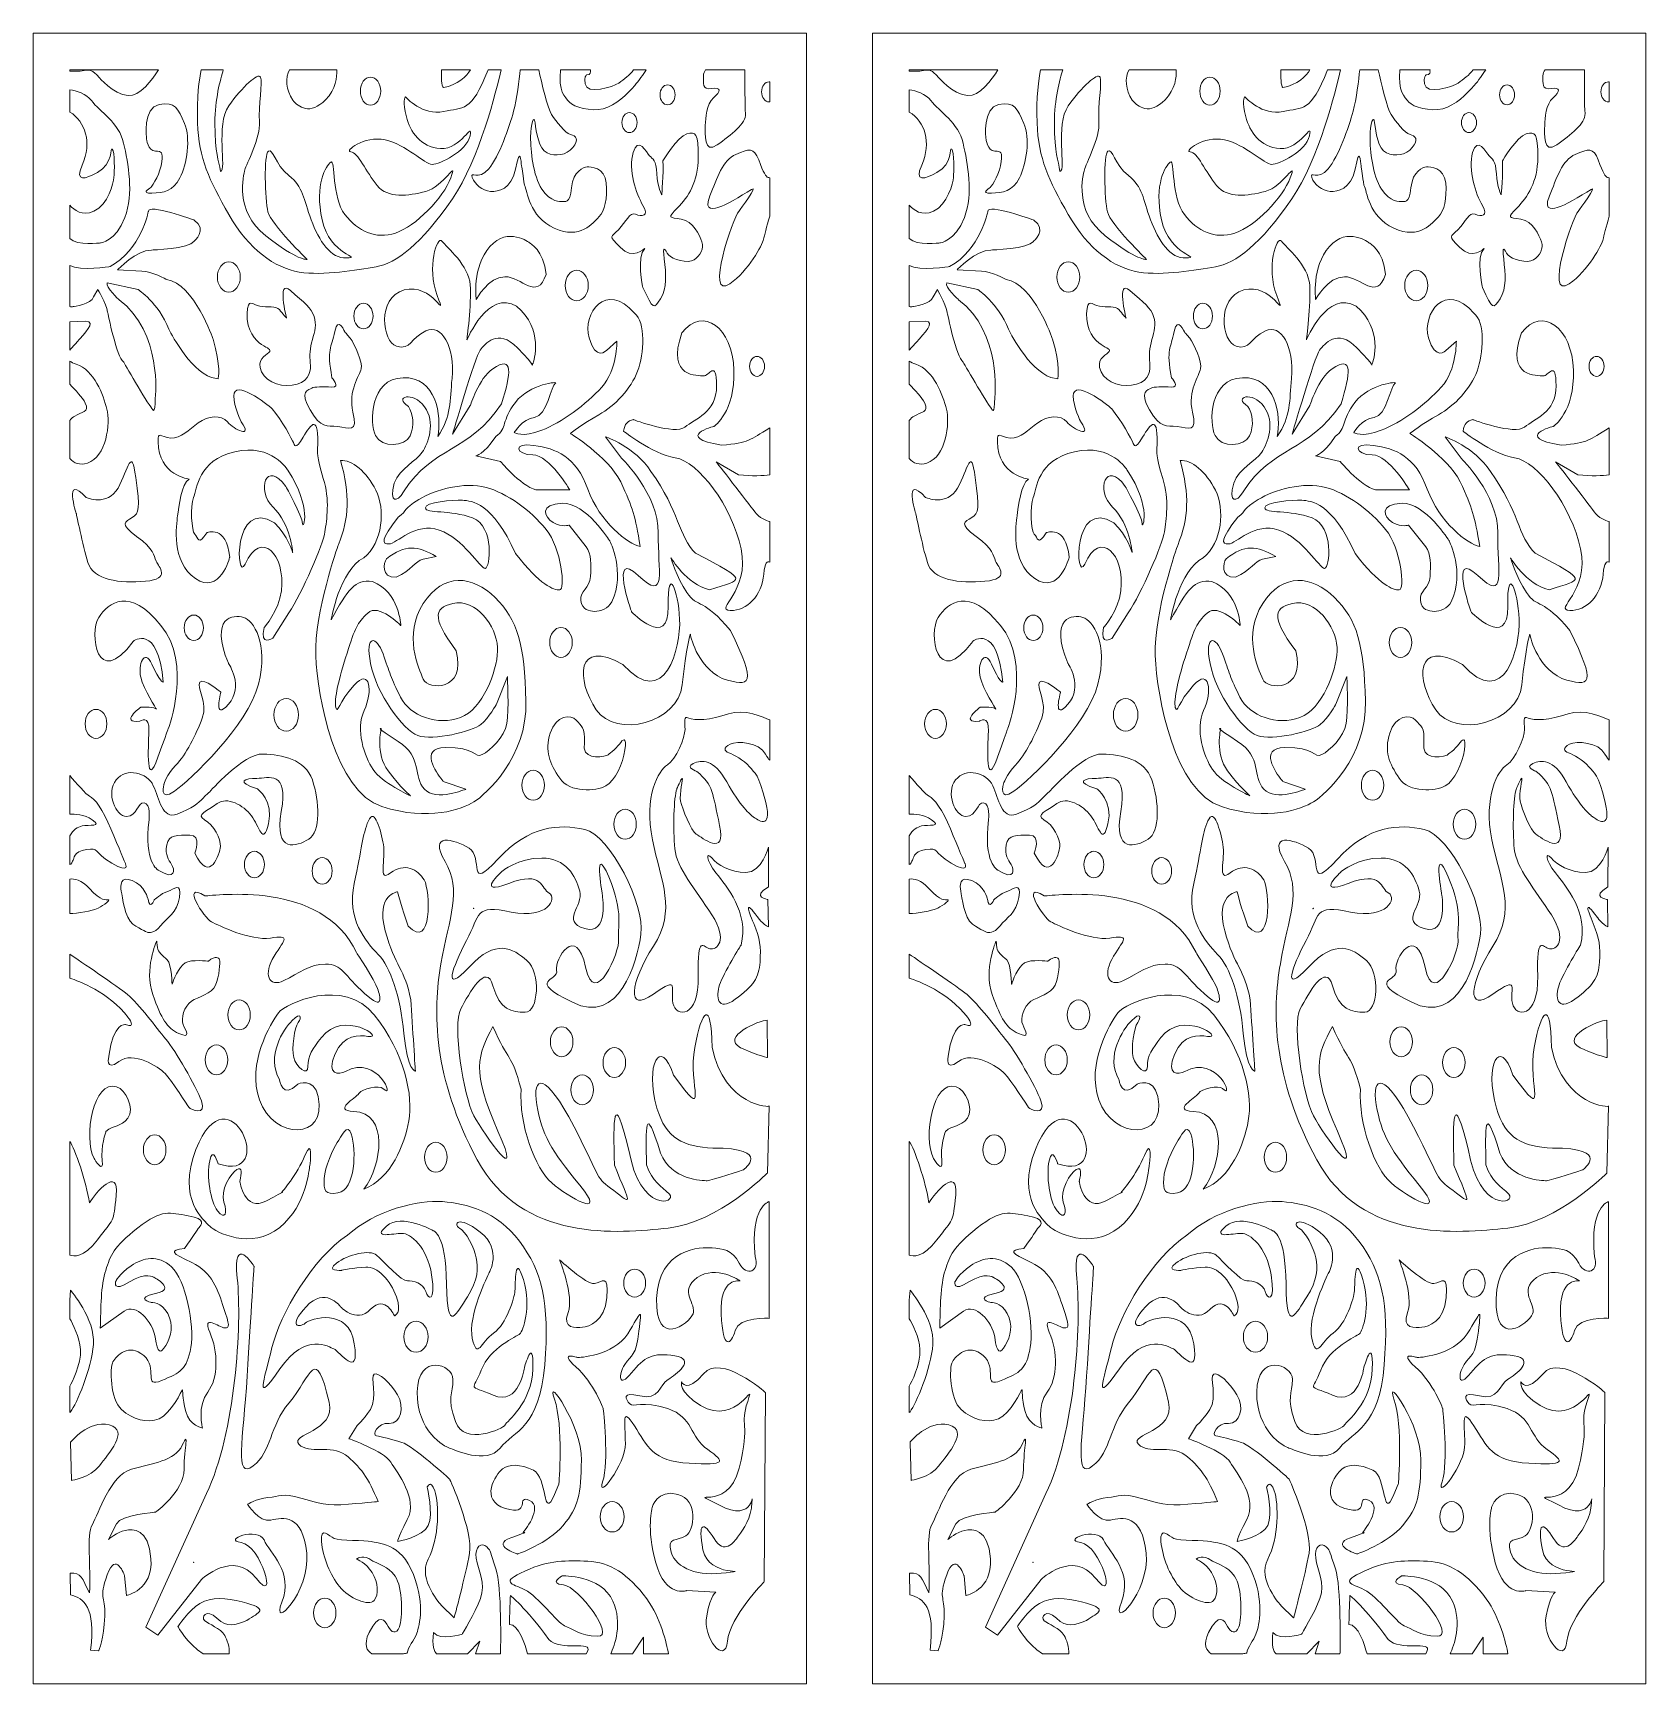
# Model space of a CAD drawing. Header units: centimetres. Extents: x -9.9 to 10.2, y -8.4 to 12.2.
import ezdxf

# ---------------------------------------------------------------- set-up
doc = ezdxf.new("R2010")
doc.units = ezdxf.units.CM
doc.header["$MEASUREMENT"] = 0
doc.layers.add('layer 1', color=7, linetype='Continuous')

msp = doc.modelspace()

# ---------------------------------------------------------------- linework, layer by layer
at = {"layer": 'layer 1', "color": 250, "lineweight": 9}
for points, knots in [([(-9.86881, 12.15687), (-9.86881, 12.15687), (-0.22483, 12.15687), (-0.22483, 12.15687), (-0.22483, 12.15687), (-0.22483, 12.15687), (-0.22483, -8.4261), (-0.22483, -8.4261), (-0.22483, -8.4261), (-0.22483, -8.4261), (-9.86881, -8.4261), (-9.86881, -8.4261), (-9.86881, -8.4261), (-9.86881, -8.4261), (-9.86881, 12.15687), (-9.86881, 12.15687)], [0, 0, 0, 0, 0.2, 0.2, 0.2, 0.2, 0.4, 0.4, 0.4, 0.4, 0.6, 0.6, 0.6, 0.6, 1, 1, 1, 1]), ([(-8.30459, 11.69763), (-8.38031, 11.57924), (-8.53964, 11.3618), (-8.68053, 11.37623), (-8.68053, 11.37623), (-8.87346, 11.396), (-9.04908, 11.60687), (-9.04908, 11.60687), (-9.04908, 11.60687), (-9.04908, 11.60687), (-9.12576, 11.7156), (-9.21233, 11.69254), (-9.21233, 11.69254), (-9.26275, 11.67911), (-9.34753, 11.67908), (-9.40957, 11.68141), (-9.40957, 11.68141), (-9.40957, 11.68141), (-9.40957, 11.69763), (-9.40957, 11.69763), (-9.40957, 11.69763), (-9.40957, 11.69763), (-8.30459, 11.69763), (-8.30459, 11.69763)], [0, 0, 0, 0, 0.14285714, 0.14285714, 0.14285714, 0.14285714, 0.28571429, 0.28571429, 0.28571429, 0.28571429, 0.42857143, 0.42857143, 0.42857143, 0.42857143, 0.57142857, 0.57142857, 0.57142857, 0.57142857, 0.71428571, 0.71428571, 0.71428571, 0.71428571, 1, 1, 1, 1]), ([(-7.49623, 11.69763), (-7.53393, 11.57781), (-7.60056, 11.32554), (-7.60083, 11.03852), (-7.60083, 11.03852), (-7.60123, 10.63819), (-7.55326, 10.58109), (-7.53158, 10.43227), (-7.53158, 10.43227), (-7.44789, 10.4427), (-7.59589, 11.01051), (-7.42769, 11.24938), (-7.42769, 11.24938), (-7.25949, 11.48826), (-7.06037, 11.66783), (-7.03192, 11.60687), (-7.03192, 11.60687), (-7.00348, 11.54592), (-7.06161, 11.24774), (-7.04553, 11.0517), (-7.04553, 11.0517), (-7.02945, 10.85565), (-7.21126, 10.51793), (-7.22733, 10.45204), (-7.22733, 10.45204), (-7.24341, 10.38614), (-7.36379, 9.94299), (-6.96803, 9.62998), (-6.96803, 9.62998), (-6.57226, 9.31697), (-6.45065, 9.33345), (-6.45065, 9.33345), (-6.45065, 9.33345), (-6.45065, 9.33345), (-6.90207, 9.77001), (-6.93917, 9.92652), (-6.93917, 9.92652), (-6.97627, 10.08302), (-6.99276, 10.64588), (-6.93298, 10.68432), (-6.93298, 10.68432), (-6.87321, 10.72276), (-6.85878, 10.52233), (-6.67739, 10.37955), (-6.67739, 10.37955), (-6.496, 10.23678), (-6.50012, 10.09126), (-6.40118, 9.82767), (-6.40118, 9.82767), (-6.30224, 9.56409), (-6.15759, 9.34168), (-5.96007, 9.35267), (-5.96007, 9.35267), (-5.74605, 9.35816), (-6.16831, 9.38287), (-6.26513, 9.82767), (-6.26513, 9.82767), (-6.36196, 10.27247), (-6.2136, 10.50311), (-6.15589, 10.54704), (-6.15589, 10.54704), (-6.09817, 10.59097), (-6.14558, 10.10498), (-5.98068, 9.89357), (-5.98068, 9.89357), (-5.81578, 9.68215), (-5.60141, 9.58331), (-5.34993, 9.66293), (-5.34993, 9.66293), (-5.09846, 9.74255), (-4.75216, 10.10498), (-4.65941, 10.3521), (-4.65941, 10.3521), (-4.56665, 10.59921), (-4.7501, 10.23952), (-4.97272, 10.18186), (-4.97272, 10.18186), (-5.19534, 10.1242), (-5.44269, 10.09126), (-5.57873, 10.256), (-5.57873, 10.256), (-5.71477, 10.42074), (-5.8199, 10.67609), (-5.90647, 10.67609), (-5.90647, 10.67609), (-5.99305, 10.67609), (-5.74569, 10.88201), (-5.47979, 10.82435), (-5.47979, 10.82435), (-5.21389, 10.76669), (-4.98509, 10.51958), (-4.89233, 10.51958), (-4.89233, 10.51958), (-4.79957, 10.51958), (-4.46359, 10.67883), (-4.4203, 10.87652), (-4.4203, 10.87652), (-4.37701, 11.07421), (-4.53367, 10.7008), (-4.7872, 10.71727), (-4.7872, 10.71727), (-5.04074, 10.73375), (-5.16442, 10.9232), (-5.21389, 11.11265), (-5.21389, 11.11265), (-5.26336, 11.3021), (-5.2345, 11.3638), (-5.22625, 11.35976), (-5.22625, 11.35976), (-5.21801, 11.35572), (-5.00982, 11.12089), (-4.7501, 11.17855), (-4.7501, 11.17855), (-4.50118, 11.23381), (-4.4091, 11.15551), (-4.19499, 11.69763), (-4.19499, 11.69763), (-4.19499, 11.69763), (-4.03268, 11.69763), (-4.03268, 11.69763), (-4.03268, 11.69763), (-4.09488, 11.4383), (-4.30093, 10.58416), (-4.63879, 10.09126), (-4.63879, 10.09126), (-5.02837, 9.5229), (-5.34375, 9.28403), (-5.5911, 9.24284), (-5.5911, 9.24284), (-5.83845, 9.20165), (-6.24658, 9.12752), (-6.54959, 9.17694), (-6.54959, 9.17694), (-6.85259, 9.22637), (-7.18034, 9.457), (-7.42769, 9.89357), (-7.42769, 9.89357), (-7.67504, 10.33013), (-7.79872, 10.58548), (-7.81727, 11.03852), (-7.81727, 11.03852), (-7.83021, 11.35449), (-7.79502, 11.58628), (-7.77254, 11.69763), (-7.77254, 11.69763), (-7.77254, 11.69763), (-7.49623, 11.69763), (-7.49623, 11.69763)], [0, 0, 0, 0, 0.02631579, 0.02631579, 0.02631579, 0.02631579, 0.05263158, 0.05263158, 0.05263158, 0.05263158, 0.07894737, 0.07894737, 0.07894737, 0.07894737, 0.10526316, 0.10526316, 0.10526316, 0.10526316, 0.13157895, 0.13157895, 0.13157895, 0.13157895, 0.15789474, 0.15789474, 0.15789474, 0.15789474, 0.18421053, 0.18421053, 0.18421053, 0.18421053, 0.21052632, 0.21052632, 0.21052632, 0.21052632, 0.23684211, 0.23684211, 0.23684211, 0.23684211, 0.26315789, 0.26315789, 0.26315789, 0.26315789, 0.28947368, 0.28947368, 0.28947368, 0.28947368, 0.31578947, 0.31578947, 0.31578947, 0.31578947, 0.34210526, 0.34210526, 0.34210526, 0.34210526, 0.36842105, 0.36842105, 0.36842105, 0.36842105, 0.39473684, 0.39473684, 0.39473684, 0.39473684, 0.42105263, 0.42105263, 0.42105263, 0.42105263, 0.44736842, 0.44736842, 0.44736842, 0.44736842, 0.47368421, 0.47368421, 0.47368421, 0.47368421, 0.5, 0.5, 0.5, 0.5, 0.52631579, 0.52631579, 0.52631579, 0.52631579, 0.55263158, 0.55263158, 0.55263158, 0.55263158, 0.57894737, 0.57894737, 0.57894737, 0.57894737, 0.60526316, 0.60526316, 0.60526316, 0.60526316, 0.63157895, 0.63157895, 0.63157895, 0.63157895, 0.65789474, 0.65789474, 0.65789474, 0.65789474, 0.68421053, 0.68421053, 0.68421053, 0.68421053, 0.71052632, 0.71052632, 0.71052632, 0.71052632, 0.73684211, 0.73684211, 0.73684211, 0.73684211, 0.76315789, 0.76315789, 0.76315789, 0.76315789, 0.78947368, 0.78947368, 0.78947368, 0.78947368, 0.81578947, 0.81578947, 0.81578947, 0.81578947, 0.84210526, 0.84210526, 0.84210526, 0.84210526, 0.86842105, 0.86842105, 0.86842105, 0.86842105, 0.89473684, 0.89473684, 0.89473684, 0.89473684, 0.92105263, 0.92105263, 0.92105263, 0.92105263, 0.94736842, 0.94736842, 0.94736842, 0.94736842, 1, 1, 1, 1]), ([(-6.08115, 11.69763), (-6.07689, 11.60925), (-6.09239, 11.4568), (-6.22061, 11.32516), (-6.22061, 11.32516), (-6.41478, 11.12583), (-6.55825, 11.23456), (-6.62998, 11.32022), (-6.62998, 11.32022), (-6.71468, 11.44415), (-6.72558, 11.60521), (-6.66942, 11.69763), (-6.66942, 11.69763), (-6.66942, 11.69763), (-6.08115, 11.69763), (-6.08115, 11.69763)], [0, 0, 0, 0, 0.2, 0.2, 0.2, 0.2, 0.4, 0.4, 0.4, 0.4, 0.6, 0.6, 0.6, 0.6, 1, 1, 1, 1]), ([(-5.66098, 11.60687), (-5.59115, 11.60687), (-5.53421, 11.52843), (-5.53421, 11.43225), (-5.53421, 11.43225), (-5.53421, 11.33607), (-5.59115, 11.25762), (-5.66098, 11.25762), (-5.66098, 11.25762), (-5.7308, 11.25762), (-5.78774, 11.33607), (-5.78774, 11.43225), (-5.78774, 11.43225), (-5.78774, 11.52843), (-5.7308, 11.60687), (-5.66098, 11.60687)], [0, 0, 0, 0, 0.2, 0.2, 0.2, 0.2, 0.4, 0.4, 0.4, 0.4, 0.6, 0.6, 0.6, 0.6, 1, 1, 1, 1]), ([(-4.41575, 11.69763), (-4.45379, 11.6211), (-4.57811, 11.50828), (-4.75066, 11.47568), (-4.75066, 11.47568), (-4.77877, 11.49357), (-4.77905, 11.61595), (-4.77594, 11.69763), (-4.77594, 11.69763), (-4.77594, 11.69763), (-4.41575, 11.69763), (-4.41575, 11.69763)], [0, 0, 0, 0, 0.25, 0.25, 0.25, 0.25, 0.5, 0.5, 0.5, 0.5, 1, 1, 1, 1]), ([(-3.56325, 11.69763), (-3.52961, 11.54571), (-3.45086, 11.20702), (-3.40321, 11.13932), (-3.40321, 11.13932), (-3.34137, 11.05146), (-3.23772, 10.91104), (-3.16705, 10.893), (-3.16705, 10.893), (-3.09637, 10.87495), (-3.05811, 10.82787), (-3.13819, 10.72825), (-3.13819, 10.72825), (-3.21827, 10.62864), (-3.35433, 10.61606), (-3.45975, 10.66236), (-3.45975, 10.66236), (-3.56516, 10.70866), (-3.59462, 10.9251), (-3.60875, 11.03814), (-3.60875, 11.03814), (-3.62288, 11.15118), (-3.66367, 11.02159), (-3.66484, 10.86005), (-3.66484, 10.86005), (-3.66602, 10.6985), (-3.63495, 10.37543), (-3.52365, 10.21069), (-3.52365, 10.21069), (-3.41234, 10.04595), (-3.29382, 10.05172), (-3.26908, 10.05721), (-3.26908, 10.05721), (-3.24434, 10.0627), (-3.17529, 10.01438), (-3.15468, 10.22854), (-3.15468, 10.22854), (-3.13407, 10.4427), (-3.00215, 10.48114), (-2.96092, 10.48663), (-2.96092, 10.48663), (-2.9197, 10.49213), (-2.7383, 10.48114), (-2.72181, 10.28895), (-2.72181, 10.28895), (-2.70532, 10.09675), (-2.7383, 9.94063), (-2.81251, 9.86611), (-2.81251, 9.86611), (-2.88672, 9.79159), (-3.04689, 9.57507), (-3.36905, 9.72333), (-3.36905, 9.72333), (-3.69121, 9.87159), (-3.70235, 10.19157), (-3.74064, 10.26061), (-3.74064, 10.26061), (-3.76127, 10.37201), (-3.76835, 10.45841), (-3.77718, 10.50311), (-3.77718, 10.50311), (-3.78601, 10.54781), (-3.79367, 10.77219), (-3.85139, 10.45918), (-3.85139, 10.45918), (-3.9091, 10.20499), (-4.0634, 10.17678), (-4.16409, 10.18304), (-4.16409, 10.18304), (-4.26478, 10.1893), (-4.3614, 10.26617), (-4.39144, 10.35484), (-4.39144, 10.35484), (-4.42148, 10.44351), (-4.31783, 10.30698), (-4.18708, 10.46467), (-4.18708, 10.46467), (-4.05634, 10.62236), (-3.93346, 10.97184), (-3.87612, 11.18404), (-3.87612, 11.18404), (-3.8359, 11.32829), (-3.80637, 11.57487), (-3.79334, 11.69763), (-3.79334, 11.69763), (-3.79334, 11.69763), (-3.56325, 11.69763), (-3.56325, 11.69763)], [0, 0, 0, 0, 0.04347826, 0.04347826, 0.04347826, 0.04347826, 0.08695652, 0.08695652, 0.08695652, 0.08695652, 0.13043478, 0.13043478, 0.13043478, 0.13043478, 0.17391304, 0.17391304, 0.17391304, 0.17391304, 0.2173913, 0.2173913, 0.2173913, 0.2173913, 0.26086957, 0.26086957, 0.26086957, 0.26086957, 0.30434783, 0.30434783, 0.30434783, 0.30434783, 0.34782609, 0.34782609, 0.34782609, 0.34782609, 0.39130435, 0.39130435, 0.39130435, 0.39130435, 0.43478261, 0.43478261, 0.43478261, 0.43478261, 0.47826087, 0.47826087, 0.47826087, 0.47826087, 0.52173913, 0.52173913, 0.52173913, 0.52173913, 0.56521739, 0.56521739, 0.56521739, 0.56521739, 0.60869565, 0.60869565, 0.60869565, 0.60869565, 0.65217391, 0.65217391, 0.65217391, 0.65217391, 0.69565217, 0.69565217, 0.69565217, 0.69565217, 0.73913043, 0.73913043, 0.73913043, 0.73913043, 0.7826087, 0.7826087, 0.7826087, 0.7826087, 0.82608696, 0.82608696, 0.82608696, 0.82608696, 0.86956522, 0.86956522, 0.86956522, 0.86956522, 0.91304348, 0.91304348, 0.91304348, 0.91304348, 1, 1, 1, 1]), ([(-2.91761, 11.69763), (-2.91761, 11.69763), (-2.91832, 11.68323), (-2.91832, 11.68323), (-2.91832, 11.68323), (-2.91832, 11.68323), (-2.90868, 11.62597), (-2.96673, 11.6337), (-2.96673, 11.6337), (-2.96673, 11.6337), (-3.00349, 11.61308), (-2.98607, 11.52288), (-2.98607, 11.52288), (-2.96916, 11.37956), (-2.62943, 11.4864), (-2.56621, 11.53319), (-2.56621, 11.53319), (-2.49848, 11.58332), (-2.42971, 11.63025), (-2.38003, 11.69763), (-2.38003, 11.69763), (-2.38003, 11.69763), (-2.22234, 11.69763), (-2.22234, 11.69763), (-2.22234, 11.69763), (-2.25969, 11.64082), (-2.31424, 11.56221), (-2.36692, 11.50226), (-2.36692, 11.50226), (-2.4598, 11.39659), (-2.59911, 11.25226), (-2.7597, 11.2136), (-2.7597, 11.2136), (-2.92029, 11.17494), (-3.12345, 11.23164), (-3.18149, 11.29608), (-3.18149, 11.29608), (-3.23932, 11.36026), (-3.32208, 11.42959), (-3.29212, 11.69763), (-3.29212, 11.69763), (-3.29212, 11.69763), (-2.91761, 11.69763), (-2.91761, 11.69763)], [0, 0, 0, 0, 0.08333333, 0.08333333, 0.08333333, 0.08333333, 0.16666667, 0.16666667, 0.16666667, 0.16666667, 0.25, 0.25, 0.25, 0.25, 0.33333333, 0.33333333, 0.33333333, 0.33333333, 0.41666667, 0.41666667, 0.41666667, 0.41666667, 0.5, 0.5, 0.5, 0.5, 0.58333333, 0.58333333, 0.58333333, 0.58333333, 0.66666667, 0.66666667, 0.66666667, 0.66666667, 0.75, 0.75, 0.75, 0.75, 0.83333333, 0.83333333, 0.83333333, 0.83333333, 1, 1, 1, 1]), ([(-1.48242, 11.69763), (-1.49788, 11.67626), (-1.50916, 11.65085), (-1.50916, 11.6222), (-1.50916, 11.6222), (-1.50916, 11.53113), (-1.52815, 11.44512), (-1.40661, 11.46536), (-1.40661, 11.46536), (-1.28507, 11.48559), (-1.29266, 11.42994), (-1.38382, 11.34899), (-1.38382, 11.34899), (-1.47498, 11.26804), (-1.48257, 11.10108), (-1.48637, 11.00495), (-1.48637, 11.00495), (-1.49017, 10.90883), (-1.50916, 10.64068), (-1.33824, 10.7621), (-1.33824, 10.7621), (-1.16732, 10.88353), (-0.97361, 11.03025), (-0.98501, 11.15167), (-0.98501, 11.15167), (-0.99384, 11.24578), (-0.99354, 11.55418), (-0.99296, 11.69763), (-0.99296, 11.69763), (-0.99296, 11.69763), (-1.48242, 11.69763), (-1.48242, 11.69763)], [0, 0, 0, 0, 0.11111111, 0.11111111, 0.11111111, 0.11111111, 0.22222222, 0.22222222, 0.22222222, 0.22222222, 0.33333333, 0.33333333, 0.33333333, 0.33333333, 0.44444444, 0.44444444, 0.44444444, 0.44444444, 0.55555556, 0.55555556, 0.55555556, 0.55555556, 0.66666667, 0.66666667, 0.66666667, 0.66666667, 0.77777778, 0.77777778, 0.77777778, 0.77777778, 1, 1, 1, 1]), ([(-0.69188, 11.54806), (-0.68924, 11.54806), (-0.68664, 11.5479), (-0.68406, 11.54762), (-0.68406, 11.54762), (-0.68406, 11.54762), (-0.68406, 11.29831), (-0.68406, 11.29831), (-0.68406, 11.29831), (-0.68664, 11.29802), (-0.68924, 11.29787), (-0.69188, 11.29787), (-0.69188, 11.29787), (-0.7436, 11.29787), (-0.78579, 11.35407), (-0.78579, 11.42297), (-0.78579, 11.42297), (-0.78579, 11.49187), (-0.7436, 11.54806), (-0.69188, 11.54806)], [0, 0, 0, 0, 0.16666667, 0.16666667, 0.16666667, 0.16666667, 0.33333333, 0.33333333, 0.33333333, 0.33333333, 0.5, 0.5, 0.5, 0.5, 0.66666667, 0.66666667, 0.66666667, 0.66666667, 1, 1, 1, 1]), ([(-9.40957, 11.44976), (-9.32907, 11.43601), (-9.2058, 11.40131), (-9.1406, 11.31446), (-9.1406, 11.31446), (-9.03857, 11.17855), (-8.79431, 11.03852), (-8.73866, 10.78317), (-8.73866, 10.78317), (-8.683, 10.52782), (-8.60879, 10.15715), (-8.7232, 9.8565), (-8.7232, 9.8565), (-8.8376, 9.55585), (-9.02929, 9.53937), (-9.02929, 9.53937), (-9.02929, 9.53937), (-9.02929, 9.53937), (-9.31926, 9.50318), (-9.40957, 9.59382), (-9.40957, 9.59382), (-9.40957, 9.59382), (-9.40957, 10.01019), (-9.40957, 10.01019), (-9.40957, 10.01019), (-9.35658, 9.9525), (-9.25719, 9.867), (-9.10968, 9.93475), (-9.10968, 9.93475), (-8.93035, 10.01712), (-8.86542, 10.28895), (-8.85924, 10.35484), (-8.85924, 10.35484), (-8.85305, 10.42074), (-8.84687, 10.67609), (-8.88088, 10.70903), (-8.88088, 10.70903), (-8.91489, 10.74198), (-8.85991, 10.5276), (-9.0664, 10.41662), (-9.0664, 10.41662), (-9.21477, 10.33687), (-9.35347, 10.28857), (-9.255, 10.51134), (-9.255, 10.51134), (-9.12985, 10.7945), (-9.21512, 11.04967), (-9.40957, 11.17218), (-9.40957, 11.17218), (-9.40957, 11.17218), (-9.40957, 11.44976), (-9.40957, 11.44976)], [0, 0, 0, 0, 0.07142857, 0.07142857, 0.07142857, 0.07142857, 0.14285714, 0.14285714, 0.14285714, 0.14285714, 0.21428571, 0.21428571, 0.21428571, 0.21428571, 0.28571429, 0.28571429, 0.28571429, 0.28571429, 0.35714286, 0.35714286, 0.35714286, 0.35714286, 0.42857143, 0.42857143, 0.42857143, 0.42857143, 0.5, 0.5, 0.5, 0.5, 0.57142857, 0.57142857, 0.57142857, 0.57142857, 0.64285714, 0.64285714, 0.64285714, 0.64285714, 0.71428571, 0.71428571, 0.71428571, 0.71428571, 0.78571429, 0.78571429, 0.78571429, 0.78571429, 0.85714286, 0.85714286, 0.85714286, 0.85714286, 1, 1, 1, 1]), ([(-1.95692, 11.51127), (-1.90519, 11.51127), (-1.86301, 11.45507), (-1.86301, 11.38617), (-1.86301, 11.38617), (-1.86301, 11.31727), (-1.90519, 11.26108), (-1.95692, 11.26108), (-1.95692, 11.26108), (-2.00864, 11.26108), (-2.05083, 11.31727), (-2.05083, 11.38617), (-2.05083, 11.38617), (-2.05083, 11.45507), (-2.00864, 11.51127), (-1.95692, 11.51127)], [0, 0, 0, 0, 0.2, 0.2, 0.2, 0.2, 0.4, 0.4, 0.4, 0.4, 0.6, 0.6, 0.6, 0.6, 1, 1, 1, 1]), ([(-8.4542, 10.84083), (-8.4542, 10.84083), (-8.50058, 11.22385), (-8.29651, 11.26503), (-8.29651, 11.26503), (-8.09245, 11.30622), (-8.06256, 11.21287), (-7.98114, 11.03028), (-7.98114, 11.03028), (-7.89972, 10.84769), (-7.95125, 10.51821), (-8.03679, 10.35072), (-8.03679, 10.35072), (-8.12234, 10.18324), (-8.24395, 10.16539), (-8.38618, 10.16127), (-8.38618, 10.16127), (-8.52841, 10.15715), (-8.42536, 10.21022), (-8.40164, 10.23129), (-8.40164, 10.23129), (-8.37381, 10.256), (-8.27497, 10.41683), (-8.26283, 10.55568), (-8.26283, 10.55568), (-8.25282, 10.67022), (-8.25845, 10.68019), (-8.34289, 10.68432), (-8.34289, 10.68432), (-8.43737, 10.68693), (-8.4542, 10.84083), (-8.4542, 10.84083)], [0, 0, 0, 0, 0.11111111, 0.11111111, 0.11111111, 0.11111111, 0.22222222, 0.22222222, 0.22222222, 0.22222222, 0.33333333, 0.33333333, 0.33333333, 0.33333333, 0.44444444, 0.44444444, 0.44444444, 0.44444444, 0.55555556, 0.55555556, 0.55555556, 0.55555556, 0.66666667, 0.66666667, 0.66666667, 0.66666667, 0.77777778, 0.77777778, 0.77777778, 0.77777778, 1, 1, 1, 1]), ([(-2.432, 11.16542), (-2.38027, 11.16542), (-2.33809, 11.10923), (-2.33809, 11.04033), (-2.33809, 11.04033), (-2.33809, 10.97143), (-2.38027, 10.91524), (-2.432, 10.91524), (-2.432, 10.91524), (-2.48372, 10.91524), (-2.52591, 10.97143), (-2.52591, 11.04033), (-2.52591, 11.04033), (-2.52591, 11.10923), (-2.48372, 11.16542), (-2.432, 11.16542)], [0, 0, 0, 0, 0.2, 0.2, 0.2, 0.2, 0.4, 0.4, 0.4, 0.4, 0.6, 0.6, 0.6, 0.6, 1, 1, 1, 1]), ([(-2.02952, 10.1398), (-2.02952, 10.1398), (-2.00673, 10.40289), (-2.01433, 10.56479), (-2.01433, 10.56479), (-2.01433, 10.56479), (-1.83201, 10.86835), (-1.71806, 10.89871), (-1.71806, 10.89871), (-1.60412, 10.92906), (-1.57373, 10.90883), (-1.57373, 10.60526), (-1.57373, 10.60526), (-1.57373, 10.3017), (-1.70287, 10.10944), (-1.83201, 9.9779), (-1.83201, 9.9779), (-1.96115, 9.84636), (-1.93836, 9.85648), (-1.78643, 9.83624), (-1.78643, 9.83624), (-1.6345, 9.816), (-1.55854, 9.63386), (-1.52815, 9.55291), (-1.52815, 9.55291), (-1.49777, 9.47196), (-1.55094, 9.38089), (-1.62691, 9.3303), (-1.62691, 9.3303), (-1.70287, 9.2797), (-1.90038, 9.3303), (-1.94596, 9.39101), (-1.94596, 9.39101), (-1.99154, 9.45172), (-2.02192, 9.53267), (-1.99913, 9.34042), (-1.99913, 9.34042), (-1.97634, 9.14816), (-1.96115, 8.97614), (-2.04471, 8.8446), (-2.04471, 8.8446), (-2.12827, 8.71306), (-2.13587, 8.70294), (-2.26501, 8.98626), (-2.26501, 8.98626), (-2.26501, 8.98626), (-2.34857, 9.36066), (-2.24222, 9.47196), (-2.24222, 9.47196), (-2.24222, 9.47196), (-2.39415, 9.32018), (-2.54608, 9.48208), (-2.54608, 9.48208), (-2.69801, 9.64398), (-2.66762, 9.60351), (-2.56887, 9.70469), (-2.56887, 9.70469), (-2.47011, 9.80588), (-2.43213, 9.92731), (-2.35617, 9.89695), (-2.35617, 9.89695), (-2.2802, 9.86659), (-2.18145, 9.86659), (-2.26501, 10.00826), (-2.26501, 10.00826), (-2.34857, 10.14992), (-2.44732, 10.45348), (-2.38655, 10.66598), (-2.38655, 10.66598), (-2.32578, 10.87847), (-2.21943, 10.66598), (-2.18145, 10.6255), (-2.18145, 10.6255), (-2.14347, 10.58502), (-2.09789, 10.57491), (-2.09029, 10.40289), (-2.09029, 10.40289), (-2.08269, 10.23087), (-2.02952, 10.1398), (-2.02952, 10.1398)], [0, 0, 0, 0, 0.04761905, 0.04761905, 0.04761905, 0.04761905, 0.0952381, 0.0952381, 0.0952381, 0.0952381, 0.14285714, 0.14285714, 0.14285714, 0.14285714, 0.19047619, 0.19047619, 0.19047619, 0.19047619, 0.23809524, 0.23809524, 0.23809524, 0.23809524, 0.28571429, 0.28571429, 0.28571429, 0.28571429, 0.33333333, 0.33333333, 0.33333333, 0.33333333, 0.38095238, 0.38095238, 0.38095238, 0.38095238, 0.42857143, 0.42857143, 0.42857143, 0.42857143, 0.47619048, 0.47619048, 0.47619048, 0.47619048, 0.52380952, 0.52380952, 0.52380952, 0.52380952, 0.57142857, 0.57142857, 0.57142857, 0.57142857, 0.61904762, 0.61904762, 0.61904762, 0.61904762, 0.66666667, 0.66666667, 0.66666667, 0.66666667, 0.71428571, 0.71428571, 0.71428571, 0.71428571, 0.76190476, 0.76190476, 0.76190476, 0.76190476, 0.80952381, 0.80952381, 0.80952381, 0.80952381, 0.85714286, 0.85714286, 0.85714286, 0.85714286, 0.9047619, 0.9047619, 0.9047619, 0.9047619, 1, 1, 1, 1]), ([(-0.90964, 10.20762), (-1.04519, 10.12046), (-1.25552, 10.00217), (-1.30694, 9.98971), (-1.30694, 9.98971), (-1.35835, 9.97726), (-1.51727, 9.90878), (-1.42846, 10.12668), (-1.42846, 10.12668), (-1.33966, 10.34459), (-1.26954, 10.57496), (-1.10595, 10.64344), (-1.10595, 10.64344), (-0.94236, 10.71193), (-0.8816, 10.73683), (-0.82084, 10.57496), (-0.82084, 10.57496), (-0.76007, 10.41308), (-0.73203, 10.36327), (-0.70399, 10.35705), (-0.70399, 10.35705), (-0.69959, 10.35607), (-0.69254, 10.35509), (-0.68406, 10.35327), (-0.68406, 10.35327), (-0.68406, 10.35327), (-0.68406, 9.8737), (-0.68406, 9.8737), (-0.68406, 9.8737), (-0.72201, 9.74047), (-0.75124, 9.62816), (-0.76007, 9.58502), (-0.76007, 9.58502), (-0.7741, 9.51654), (-0.94979, 9.191), (-1.18074, 9.03091), (-1.18074, 9.03091), (-1.4959, 8.81245), (-1.14002, 9.86606), (-1.06856, 9.93368), (-1.06856, 9.93368), (-1.05131, 9.96279), (-0.81912, 10.26583), (-0.90964, 10.20762)], [0, 0, 0, 0, 0.08333333, 0.08333333, 0.08333333, 0.08333333, 0.16666667, 0.16666667, 0.16666667, 0.16666667, 0.25, 0.25, 0.25, 0.25, 0.33333333, 0.33333333, 0.33333333, 0.33333333, 0.41666667, 0.41666667, 0.41666667, 0.41666667, 0.5, 0.5, 0.5, 0.5, 0.58333333, 0.58333333, 0.58333333, 0.58333333, 0.66666667, 0.66666667, 0.66666667, 0.66666667, 0.75, 0.75, 0.75, 0.75, 0.83333333, 0.83333333, 0.83333333, 0.83333333, 1, 1, 1, 1]), ([(-9.40957, 8.74629), (-9.39728, 8.74404), (-9.38301, 8.74356), (-9.36644, 8.7454), (-9.36644, 8.7454), (-9.36644, 8.7454), (-9.13921, 8.77566), (-9.11269, 8.86647), (-9.11269, 8.86647), (-9.11269, 8.86647), (-9.05967, 8.95727), (-9.05967, 8.95727), (-9.05967, 8.95727), (-9.05967, 8.95727), (-8.96121, 8.79584), (-8.93848, 8.67477), (-8.93848, 8.67477), (-8.93848, 8.67477), (-8.82108, 8.09967), (-8.74155, 8.05931), (-8.74155, 8.05931), (-8.74155, 8.05931), (-8.45372, 7.55988), (-8.38555, 7.47412), (-8.38555, 7.47412), (-8.38555, 7.47412), (-8.34389, 7.36818), (-8.34389, 7.61538), (-8.34389, 7.61538), (-8.34389, 7.61538), (-8.25299, 8.42253), (-8.79457, 8.83116), (-8.79457, 8.83116), (-8.79457, 8.83116), (-8.97257, 8.98754), (-8.94227, 9.04304), (-8.94227, 9.04304), (-8.94227, 9.04304), (-8.55597, 8.95727), (-8.55597, 8.95727), (-8.55597, 8.95727), (-8.55597, 8.95727), (-8.30601, 8.79584), (-8.17346, 8.46289), (-8.17346, 8.46289), (-8.17346, 8.46289), (-7.9235, 7.95337), (-7.64325, 7.86257), (-7.64325, 7.86257), (-7.64325, 7.86257), (-7.55993, 7.84743), (-7.55993, 7.84743), (-7.55993, 7.84743), (-7.55993, 7.84743), (-7.52206, 8.00382), (-7.62431, 8.34182), (-7.62431, 8.34182), (-7.62431, 8.34182), (-7.85912, 9.03294), (-8.20376, 9.08339), (-8.20376, 9.08339), (-8.20376, 9.08339), (-8.39312, 9.18933), (-8.51052, 9.18933), (-8.51052, 9.18933), (-8.51052, 9.18933), (-8.8135, 9.20447), (-8.8135, 9.20447), (-8.8135, 9.20447), (-8.8135, 9.20447), (-8.57869, 9.45166), (-8.39312, 9.45166), (-8.39312, 9.45166), (-8.39312, 9.45166), (-7.91593, 9.46679), (-7.86291, 9.5576), (-7.86291, 9.5576), (-7.86291, 9.5576), (-7.68491, 9.7039), (-7.85912, 9.82497), (-7.85912, 9.82497), (-7.85912, 9.82497), (-8.44235, 10.03685), (-8.43099, 9.93091), (-8.43099, 9.93091), (-8.43099, 9.93091), (-8.52189, 9.4567), (-8.90818, 9.24482), (-8.90818, 9.24482), (-8.90818, 9.24482), (-9.28399, 9.18312), (-9.40957, 9.26041), (-9.40957, 9.26041), (-9.40957, 9.26041), (-9.40957, 8.74629), (-9.40957, 8.74629)], [0, 0, 0, 0, 0.04, 0.04, 0.04, 0.04, 0.08, 0.08, 0.08, 0.08, 0.12, 0.12, 0.12, 0.12, 0.16, 0.16, 0.16, 0.16, 0.2, 0.2, 0.2, 0.2, 0.24, 0.24, 0.24, 0.24, 0.28, 0.28, 0.28, 0.28, 0.32, 0.32, 0.32, 0.32, 0.36, 0.36, 0.36, 0.36, 0.4, 0.4, 0.4, 0.4, 0.44, 0.44, 0.44, 0.44, 0.48, 0.48, 0.48, 0.48, 0.52, 0.52, 0.52, 0.52, 0.56, 0.56, 0.56, 0.56, 0.6, 0.6, 0.6, 0.6, 0.64, 0.64, 0.64, 0.64, 0.68, 0.68, 0.68, 0.68, 0.72, 0.72, 0.72, 0.72, 0.76, 0.76, 0.76, 0.76, 0.8, 0.8, 0.8, 0.8, 0.84, 0.84, 0.84, 0.84, 0.88, 0.88, 0.88, 0.88, 0.92, 0.92, 0.92, 0.92, 1, 1, 1, 1]), ([(-4.34334, 8.83556), (-4.34334, 8.83556), (-4.19081, 9.11883), (-3.98468, 9.11883), (-3.98468, 9.11883), (-3.77856, 9.11883), (-3.58377, 8.80856), (-3.47177, 9.1472), (-3.47177, 9.1472), (-3.49719, 9.45289), (-3.67687, 9.54029), (-3.67687, 9.54029), (-3.67687, 9.54029), (-3.67687, 9.54029), (-3.94483, 9.75079), (-4.17157, 9.49453), (-4.17157, 9.49453), (-4.39831, 9.23826), (-4.34334, 8.83556), (-4.34334, 8.83556)], [0, 0, 0, 0, 0.16666667, 0.16666667, 0.16666667, 0.16666667, 0.33333333, 0.33333333, 0.33333333, 0.33333333, 0.5, 0.5, 0.5, 0.5, 0.66666667, 0.66666667, 0.66666667, 0.66666667, 1, 1, 1, 1]), ([(-5.24892, 6.43812), (-4.875, 7.01847), (-4.44096, 6.91391), (-4.02733, 7.53443), (-4.02733, 7.53443), (-3.90765, 7.9136), (-3.87533, 8.15008), (-4.13704, 7.97046), (-4.13704, 7.97046), (-4.31206, 7.8485), (-4.41457, 7.51549), (-4.41731, 7.51105), (-4.41731, 7.51105), (-4.41731, 7.51105), (-4.63673, 7.15553), (-4.63673, 7.15553), (-4.63673, 7.15553), (-4.63673, 7.15553), (-4.35537, 8.1255), (-4.29413, 8.20282), (-4.29413, 8.20282), (-4.23289, 8.28014), (-4.0782, 8.485), (-3.82885, 8.23258), (-3.82885, 8.23258), (-3.57951, 7.98016), (-3.6579, 8.0056), (-3.63935, 8.03237), (-3.63935, 8.03237), (-3.62081, 8.05913), (-3.49972, 8.47079), (-3.83883, 8.74978), (-3.83883, 8.74978), (-4.1934, 8.967), (-4.4596, 8.3297), (-4.4596, 8.3297), (-4.4596, 8.3297), (-4.4596, 8.3297), (-4.40045, 8.77941), (-4.41741, 9.01788), (-4.41741, 9.01788), (-4.43436, 9.25636), (-4.71114, 9.48872), (-4.76988, 9.56285), (-4.76988, 9.56285), (-4.82863, 9.63699), (-4.96443, 9.23532), (-4.82863, 8.88397), (-4.82863, 8.88397), (-4.69282, 8.53261), (-4.89371, 9.05554), (-5.24044, 8.95305), (-5.24044, 8.95305), (-5.58718, 8.85056), (-5.51552, 8.30592), (-5.33599, 8.25277), (-5.33599, 8.25277), (-5.15647, 8.19963), (-5.16543, 8.35384), (-4.97045, 8.44515), (-4.97045, 8.44515), (-4.77548, 8.53645), (-4.60759, 8.247), (-4.64474, 7.85131), (-4.64474, 7.85131), (-4.6713, 7.56837), (-4.64878, 7.38343), (-4.82347, 7.1253), (-4.82347, 7.1253), (-4.77144, 7.38535), (-4.83976, 7.87194), (-5.25511, 7.85966), (-5.25511, 7.85966), (-5.67045, 7.84738), (-5.67551, 7.29492), (-5.59834, 7.13858), (-5.59834, 7.13858), (-5.52117, 6.98224), (-5.22973, 6.9995), (-5.16807, 7.1341), (-5.16807, 7.1341), (-5.10641, 7.26869), (-5.13017, 7.41275), (-5.18908, 7.50095), (-5.18908, 7.50095), (-5.38129, 7.62485), (-5.13129, 7.69443), (-4.98728, 7.49829), (-4.98728, 7.49829), (-4.84326, 7.30216), (-4.94213, 7.04011), (-5.01574, 6.92968), (-5.01574, 6.92968), (-5.08934, 6.81924), (-5.295, 6.73266), (-5.36482, 6.5444), (-5.36482, 6.5444), (-5.43463, 6.2949), (-5.32911, 6.29569), (-5.24892, 6.43812)], [0, 0, 0, 0, 0.03846154, 0.03846154, 0.03846154, 0.03846154, 0.07692308, 0.07692308, 0.07692308, 0.07692308, 0.11538462, 0.11538462, 0.11538462, 0.11538462, 0.15384615, 0.15384615, 0.15384615, 0.15384615, 0.19230769, 0.19230769, 0.19230769, 0.19230769, 0.23076923, 0.23076923, 0.23076923, 0.23076923, 0.26923077, 0.26923077, 0.26923077, 0.26923077, 0.30769231, 0.30769231, 0.30769231, 0.30769231, 0.34615385, 0.34615385, 0.34615385, 0.34615385, 0.38461538, 0.38461538, 0.38461538, 0.38461538, 0.42307692, 0.42307692, 0.42307692, 0.42307692, 0.46153846, 0.46153846, 0.46153846, 0.46153846, 0.5, 0.5, 0.5, 0.5, 0.53846154, 0.53846154, 0.53846154, 0.53846154, 0.57692308, 0.57692308, 0.57692308, 0.57692308, 0.61538462, 0.61538462, 0.61538462, 0.61538462, 0.65384615, 0.65384615, 0.65384615, 0.65384615, 0.69230769, 0.69230769, 0.69230769, 0.69230769, 0.73076923, 0.73076923, 0.73076923, 0.73076923, 0.76923077, 0.76923077, 0.76923077, 0.76923077, 0.80769231, 0.80769231, 0.80769231, 0.80769231, 0.84615385, 0.84615385, 0.84615385, 0.84615385, 0.88461538, 0.88461538, 0.88461538, 0.88461538, 0.92307692, 0.92307692, 0.92307692, 0.92307692, 1, 1, 1, 1]), ([(-7.42738, 9.30503), (-7.34873, 9.30503), (-7.28459, 9.2196), (-7.28459, 9.11484), (-7.28459, 9.11484), (-7.28459, 9.01008), (-7.34873, 8.92465), (-7.42738, 8.92465), (-7.42738, 8.92465), (-7.50602, 8.92465), (-7.57016, 9.01008), (-7.57016, 9.11484), (-7.57016, 9.11484), (-7.57016, 9.2196), (-7.50602, 9.30503), (-7.42738, 9.30503)], [0, 0, 0, 0, 0.2, 0.2, 0.2, 0.2, 0.4, 0.4, 0.4, 0.4, 0.6, 0.6, 0.6, 0.6, 1, 1, 1, 1]), ([(-6.70754, 8.60284), (-6.70754, 8.60284), (-6.83436, 9.10259), (-6.65998, 8.94774), (-6.65998, 8.94774), (-6.4856, 8.79289), (-6.39577, 8.72954), (-6.36407, 8.62396), (-6.36407, 8.62396), (-6.33236, 8.51838), (-6.3535, 8.44095), (-6.3852, 8.33537), (-6.3852, 8.33537), (-6.41691, 8.22979), (-6.42219, 8.13125), (-6.41162, 8.04679), (-6.41162, 8.04679), (-6.40105, 7.96232), (-6.41162, 7.82859), (-6.57543, 7.77931), (-6.57543, 7.77931), (-6.73924, 7.73004), (-6.95061, 7.78635), (-7.0193, 7.93416), (-7.0193, 7.93416), (-7.088, 8.08198), (-6.97175, 8.13125), (-6.92947, 8.17348), (-6.92947, 8.17348), (-6.8872, 8.21571), (-6.94532, 8.22275), (-7.0193, 8.27202), (-7.0193, 8.27202), (-7.09328, 8.32129), (-7.20953, 8.44799), (-7.19896, 8.65915), (-7.19896, 8.65915), (-7.1884, 8.87031), (-7.13555, 8.76473), (-7.04044, 8.75066), (-7.04044, 8.75066), (-6.94532, 8.73658), (-6.83964, 8.75769), (-6.79737, 8.70842), (-6.79737, 8.70842), (-6.75509, 8.65915), (-6.70754, 8.60284), (-6.70754, 8.60284)], [0, 0, 0, 0, 0.07692308, 0.07692308, 0.07692308, 0.07692308, 0.15384615, 0.15384615, 0.15384615, 0.15384615, 0.23076923, 0.23076923, 0.23076923, 0.23076923, 0.30769231, 0.30769231, 0.30769231, 0.30769231, 0.38461538, 0.38461538, 0.38461538, 0.38461538, 0.46153846, 0.46153846, 0.46153846, 0.46153846, 0.53846154, 0.53846154, 0.53846154, 0.53846154, 0.61538462, 0.61538462, 0.61538462, 0.61538462, 0.69230769, 0.69230769, 0.69230769, 0.69230769, 0.76923077, 0.76923077, 0.76923077, 0.76923077, 0.84615385, 0.84615385, 0.84615385, 0.84615385, 1, 1, 1, 1]), ([(-4.34602, 6.88678), (-4.34602, 6.88678), (-4.03834, 6.81442), (-4.03834, 6.81442), (-4.03834, 6.81442), (-4.03834, 6.81442), (-3.74191, 6.4596), (-3.56292, 6.4596), (-3.56292, 6.4596), (-3.38393, 6.4596), (-3.1751, 6.4596), (-3.1751, 6.4596), (-3.1751, 6.4596), (-3.1751, 6.4596), (-3.42867, 6.89672), (-3.6375, 6.89672), (-3.6375, 6.89672), (-3.84633, 6.89672), (-3.89854, 7.05567), (-3.62258, 7.01593), (-3.62258, 7.01593), (-3.34663, 6.97619), (-3.09896, 6.87847), (-2.95135, 6.46953), (-2.95135, 6.46953), (-2.80375, 6.06059), (-2.44754, 5.78405), (-2.29838, 5.75425), (-2.29838, 5.75425), (-2.36293, 6.14701), (-2.38694, 6.22032), (-2.54116, 6.56339), (-2.54116, 6.56339), (-2.71207, 6.88422), (-3.16764, 7.16495), (-3.16764, 7.16495), (-3.16764, 7.16495), (-3.16764, 7.16495), (-3.01441, 7.28705), (-2.81304, 7.39778), (-2.81304, 7.39778), (-2.61167, 7.5085), (-2.41247, 7.72272), (-2.33043, 7.94128), (-2.33043, 7.94128), (-2.24839, 8.15984), (-2.22792, 8.55578), (-2.36962, 8.66506), (-2.36962, 8.66506), (-2.7255, 9.07577), (-3.02222, 8.65172), (-2.93644, 8.35709), (-2.93644, 8.35709), (-2.85065, 8.06245), (-2.72015, 8.19813), (-2.72015, 8.19813), (-2.72015, 8.19813), (-2.72015, 8.19813), (-2.58932, 8.31363), (-2.58932, 8.31363), (-2.58932, 8.31363), (-2.58932, 8.31363), (-2.58311, 7.96137), (-2.77702, 7.74281), (-2.77702, 7.74281), (-2.97093, 7.52425), (-3.28076, 7.30027), (-3.52563, 7.20469), (-3.52563, 7.20469), (-3.7705, 7.1091), (-3.86808, 7.17571), (-3.86808, 7.17571), (-3.86808, 7.17571), (-3.86808, 7.17571), (-3.77145, 7.34294), (-3.61513, 7.36364), (-3.61513, 7.36364), (-3.4588, 7.38434), (-3.40755, 7.76557), (-3.35409, 7.79082), (-3.35409, 7.79082), (-3.30064, 7.81607), (-3.67417, 7.78793), (-3.85379, 7.55239), (-3.85379, 7.55239), (-4.03341, 7.31686), (-3.95074, 7.23449), (-4.0999, 7.12521), (-4.0999, 7.12521), (-4.25569, 6.89193), (-4.34602, 6.88678), (-4.34602, 6.88678)], [0, 0, 0, 0, 0.04166667, 0.04166667, 0.04166667, 0.04166667, 0.08333333, 0.08333333, 0.08333333, 0.08333333, 0.125, 0.125, 0.125, 0.125, 0.16666667, 0.16666667, 0.16666667, 0.16666667, 0.20833333, 0.20833333, 0.20833333, 0.20833333, 0.25, 0.25, 0.25, 0.25, 0.29166667, 0.29166667, 0.29166667, 0.29166667, 0.33333333, 0.33333333, 0.33333333, 0.33333333, 0.375, 0.375, 0.375, 0.375, 0.41666667, 0.41666667, 0.41666667, 0.41666667, 0.45833333, 0.45833333, 0.45833333, 0.45833333, 0.5, 0.5, 0.5, 0.5, 0.54166667, 0.54166667, 0.54166667, 0.54166667, 0.58333333, 0.58333333, 0.58333333, 0.58333333, 0.625, 0.625, 0.625, 0.625, 0.66666667, 0.66666667, 0.66666667, 0.66666667, 0.70833333, 0.70833333, 0.70833333, 0.70833333, 0.75, 0.75, 0.75, 0.75, 0.79166667, 0.79166667, 0.79166667, 0.79166667, 0.83333333, 0.83333333, 0.83333333, 0.83333333, 0.875, 0.875, 0.875, 0.875, 0.91666667, 0.91666667, 0.91666667, 0.91666667, 1, 1, 1, 1]), ([(-3.08949, 9.20034), (-3.01034, 9.20034), (-2.94578, 9.11435), (-2.94578, 9.00891), (-2.94578, 9.00891), (-2.94578, 8.90347), (-3.01034, 8.81748), (-3.08949, 8.81748), (-3.08949, 8.81748), (-3.16865, 8.81748), (-3.2332, 8.90347), (-3.2332, 9.00891), (-3.2332, 9.00891), (-3.2332, 9.11435), (-3.16865, 9.20034), (-3.08949, 9.20034)], [0, 0, 0, 0, 0.2, 0.2, 0.2, 0.2, 0.4, 0.4, 0.4, 0.4, 0.6, 0.6, 0.6, 0.6, 1, 1, 1, 1]), ([(-5.74893, 8.78692), (-5.6831, 8.78692), (-5.62942, 8.71541), (-5.62942, 8.62772), (-5.62942, 8.62772), (-5.62942, 8.54003), (-5.6831, 8.46852), (-5.74893, 8.46852), (-5.74893, 8.46852), (-5.81476, 8.46852), (-5.86845, 8.54003), (-5.86845, 8.62772), (-5.86845, 8.62772), (-5.86845, 8.71541), (-5.81476, 8.78692), (-5.74893, 8.78692)], [0, 0, 0, 0, 0.2, 0.2, 0.2, 0.2, 0.4, 0.4, 0.4, 0.4, 0.6, 0.6, 0.6, 0.6, 1, 1, 1, 1]), ([(-2.38358, 7.33677), (-2.38358, 7.33677), (-1.86353, 7.14139), (-1.73986, 7.24435), (-1.73986, 7.24435), (-1.61619, 7.34731), (-1.34567, 7.41938), (-1.34567, 7.75913), (-1.34567, 7.75913), (-1.34567, 8.09889), (-1.44615, 7.87239), (-1.50798, 7.88268), (-1.50798, 7.88268), (-1.56982, 7.89298), (-1.97947, 7.8415), (-1.77851, 8.41806), (-1.77851, 8.41806), (-1.51571, 8.75782), (-1.14471, 8.47983), (-1.12925, 7.95475), (-1.12925, 7.95475), (-1.11379, 7.42967), (-1.37659, 7.25465), (-1.37659, 7.25465), (-1.37659, 7.25465), (-1.37659, 7.25465), (-1.88672, 7.1208), (-1.28384, 7.01784), (-1.28384, 7.01784), (-0.93048, 7.04726), (-0.94255, 7.0793), (-0.68406, 7.2335), (-0.68406, 7.2335), (-0.68406, 7.2335), (-0.68406, 6.64715), (-0.68406, 6.64715), (-0.68406, 6.64715), (-0.75886, 6.63822), (-0.90658, 6.63095), (-1.07298, 6.64926), (-1.07298, 6.64926), (-1.07298, 6.64926), (-1.35278, 6.81234), (-1.35278, 6.81234), (-1.35278, 6.81234), (-1.35278, 6.81234), (-0.96075, 6.31074), (-0.87109, 6.18925), (-0.87109, 6.18925), (-0.81229, 6.10957), (-0.73222, 6.07896), (-0.68406, 6.06733), (-0.68406, 6.06733), (-0.68406, 6.06733), (-0.68406, 5.56043), (-0.68406, 5.56043), (-0.68406, 5.56043), (-0.71186, 5.57528), (-0.74552, 5.55859), (-0.75824, 5.41172), (-0.75824, 5.41172), (-0.78143, 5.14403), (-0.96693, 4.94841), (-1.17562, 4.95871), (-1.17562, 4.95871), (-1.38432, 4.969), (-0.92485, 5.19093), (-1.04079, 5.72631), (-1.04079, 5.72631), (-1.15673, 6.26169), (-1.56896, 6.81078), (-1.86268, 6.86226), (-1.86268, 6.86226), (-2.15639, 6.91374), (-2.50534, 7.19323), (-2.50534, 7.19323), (-2.50534, 7.19323), (-2.49603, 7.28274), (-2.4518, 7.32284), (-2.38358, 7.33677)], [0, 0, 0, 0, 0.04761905, 0.04761905, 0.04761905, 0.04761905, 0.0952381, 0.0952381, 0.0952381, 0.0952381, 0.14285714, 0.14285714, 0.14285714, 0.14285714, 0.19047619, 0.19047619, 0.19047619, 0.19047619, 0.23809524, 0.23809524, 0.23809524, 0.23809524, 0.28571429, 0.28571429, 0.28571429, 0.28571429, 0.33333333, 0.33333333, 0.33333333, 0.33333333, 0.38095238, 0.38095238, 0.38095238, 0.38095238, 0.42857143, 0.42857143, 0.42857143, 0.42857143, 0.47619048, 0.47619048, 0.47619048, 0.47619048, 0.52380952, 0.52380952, 0.52380952, 0.52380952, 0.57142857, 0.57142857, 0.57142857, 0.57142857, 0.61904762, 0.61904762, 0.61904762, 0.61904762, 0.66666667, 0.66666667, 0.66666667, 0.66666667, 0.71428571, 0.71428571, 0.71428571, 0.71428571, 0.76190476, 0.76190476, 0.76190476, 0.76190476, 0.80952381, 0.80952381, 0.80952381, 0.80952381, 0.85714286, 0.85714286, 0.85714286, 0.85714286, 0.9047619, 0.9047619, 0.9047619, 0.9047619, 1, 1, 1, 1]), ([(-9.40957, 8.20454), (-9.38376, 8.23514), (-9.3499, 8.2678), (-9.32062, 8.30289), (-9.32062, 8.30289), (-9.22713, 8.41498), (-9.07753, 8.55198), (-9.20843, 8.56444), (-9.20843, 8.56444), (-9.20843, 8.56444), (-9.40957, 8.5558), (-9.40957, 8.5558), (-9.40957, 8.5558), (-9.40957, 8.5558), (-9.40957, 8.20454), (-9.40957, 8.20454)], [0, 0, 0, 0, 0.2, 0.2, 0.2, 0.2, 0.4, 0.4, 0.4, 0.4, 0.6, 0.6, 0.6, 0.6, 1, 1, 1, 1]), ([(-5.97654, 8.42186), (-5.97654, 8.42186), (-6.0689, 8.64201), (-6.10779, 8.43481), (-6.10779, 8.43481), (-6.14668, 8.22761), (-6.20987, 8.22114), (-6.14182, 7.85854), (-6.14182, 7.85854), (-6.14182, 7.85854), (-6.03001, 7.73552), (-6.14182, 7.74199), (-6.14182, 7.74199), (-6.25362, 7.74847), (-6.36056, 7.74847), (-6.39458, 7.72904), (-6.39458, 7.72904), (-6.42861, 7.70962), (-6.55499, 7.69667), (-6.41403, 7.4571), (-6.41403, 7.4571), (-6.27306, 7.21752), (-6.20987, 7.26932), (-6.0689, 7.2499), (-6.0689, 7.2499), (-5.92793, 7.23047), (-5.81613, 7.16572), (-5.87933, 7.4312), (-5.87933, 7.4312), (-5.94252, 7.69667), (-5.79669, 7.88444), (-5.77725, 7.96862), (-5.77725, 7.96862), (-5.7578, 8.05279), (-5.85988, 8.27941), (-5.91335, 8.35064), (-5.91335, 8.35064), (-5.96682, 8.42186), (-5.97654, 8.42186), (-5.97654, 8.42186)], [0, 0, 0, 0, 0.09090909, 0.09090909, 0.09090909, 0.09090909, 0.18181818, 0.18181818, 0.18181818, 0.18181818, 0.27272727, 0.27272727, 0.27272727, 0.27272727, 0.36363636, 0.36363636, 0.36363636, 0.36363636, 0.45454545, 0.45454545, 0.45454545, 0.45454545, 0.54545455, 0.54545455, 0.54545455, 0.54545455, 0.63636364, 0.63636364, 0.63636364, 0.63636364, 0.72727273, 0.72727273, 0.72727273, 0.72727273, 0.81818182, 0.81818182, 0.81818182, 0.81818182, 1, 1, 1, 1]), ([(-9.40957, 7.77715), (-9.34226, 7.709), (-9.25143, 7.61041), (-9.21778, 7.54317), (-9.21778, 7.54317), (-9.16168, 7.43109), (-9.26453, 7.43109), (-9.34867, 7.38127), (-9.34867, 7.38127), (-9.37205, 7.36743), (-9.3923, 7.3491), (-9.40957, 7.32757), (-9.40957, 7.32757), (-9.40957, 7.32757), (-9.40957, 6.85136), (-9.40957, 6.85136), (-9.40957, 6.85136), (-9.36025, 6.79312), (-9.28671, 6.76491), (-9.18973, 6.79591), (-9.18973, 6.79591), (-8.95598, 6.87064), (-8.89988, 7.29409), (-8.94663, 7.46845), (-8.94663, 7.46845), (-8.99338, 7.64281), (-9.10558, 7.95417), (-9.32997, 8.0289), (-9.32997, 8.0289), (-9.36477, 8.04048), (-9.39078, 8.05237), (-9.40957, 8.0646), (-9.40957, 8.0646), (-9.40957, 8.0646), (-9.40957, 7.77715), (-9.40957, 7.77715)], [0, 0, 0, 0, 0.1, 0.1, 0.1, 0.1, 0.2, 0.2, 0.2, 0.2, 0.3, 0.3, 0.3, 0.3, 0.4, 0.4, 0.4, 0.4, 0.5, 0.5, 0.5, 0.5, 0.6, 0.6, 0.6, 0.6, 0.7, 0.7, 0.7, 0.7, 0.8, 0.8, 0.8, 0.8, 1, 1, 1, 1]), ([(-0.84124, 8.12583), (-0.78972, 8.12583), (-0.74771, 8.06987), (-0.74771, 8.00126), (-0.74771, 8.00126), (-0.74771, 7.93264), (-0.78972, 7.87668), (-0.84124, 7.87668), (-0.84124, 7.87668), (-0.89275, 7.87668), (-0.93476, 7.93264), (-0.93476, 8.00126), (-0.93476, 8.00126), (-0.93476, 8.06987), (-0.89275, 8.12583), (-0.84124, 8.12583)], [0, 0, 0, 0, 0.2, 0.2, 0.2, 0.2, 0.4, 0.4, 0.4, 0.4, 0.6, 0.6, 0.6, 0.6, 1, 1, 1, 1]), ([(-6.63127, 5.67836), (-6.63127, 5.67836), (-6.65558, 6.03456), (-6.87437, 6.24504), (-6.87437, 6.24504), (-7.09316, 6.45553), (-6.95945, 6.84411), (-6.71635, 6.5041), (-6.71635, 6.5041), (-6.71635, 6.5041), (-6.5078, 6.12694), (-6.5078, 6.04123), (-6.5078, 6.04123), (-6.5078, 5.95552), (-6.37911, 6.23169), (-6.69368, 6.70786), (-6.69368, 6.70786), (-6.69368, 6.70786), (-6.88671, 7.04117), (-7.35142, 6.93641), (-7.35142, 6.93641), (-7.81614, 6.83166), (-7.82328, 6.46978), (-7.86618, 6.36502), (-7.86618, 6.36502), (-7.90908, 6.26026), (-7.89478, 5.946), (-7.85188, 5.9079), (-7.85188, 5.9079), (-7.80899, 5.86981), (-7.80899, 5.75553), (-7.70175, 5.92695), (-7.70175, 5.92695), (-7.70175, 5.92695), (-7.45867, 6.03171), (-7.41577, 5.62221), (-7.41577, 5.62221), (-7.41577, 5.62221), (-7.53731, 5.14604), (-7.84473, 5.35556), (-7.84473, 5.35556), (-8.15216, 5.56507), (-8.08066, 6.03171), (-8.06636, 6.13646), (-8.06636, 6.13646), (-8.05207, 6.24122), (-8.01848, 6.5459), (-7.92338, 6.59358), (-7.92338, 6.59358), (-7.91845, 6.59605), (-8.30702, 6.6384), (-8.30944, 7.06022), (-8.30944, 7.06022), (-8.31027, 7.20338), (-8.288, 7.11736), (-8.15216, 7.10783), (-8.15216, 7.10783), (-8.01632, 7.09831), (-7.93053, 7.21259), (-7.80899, 7.2983), (-7.80899, 7.2983), (-7.68745, 7.38401), (-7.52301, 7.40305), (-7.44437, 7.30782), (-7.44437, 7.30782), (-7.36572, 7.21259), (-7.1155, 7.09831), (-7.27278, 7.30782), (-7.27278, 7.30782), (-7.27278, 7.30782), (-7.36572, 7.49829), (-7.36572, 7.63161), (-7.36572, 7.63161), (-7.36572, 7.8481), (-6.94434, 7.53293), (-6.88671, 7.46972), (-6.88671, 7.46972), (-6.76517, 7.33639), (-6.63649, 7.07926), (-6.62219, 7.05069), (-6.62219, 7.05069), (-6.60789, 7.02212), (-6.60074, 6.94594), (-6.50065, 7.11736), (-6.50065, 7.11736), (-6.40056, 7.28877), (-6.30046, 7.4221), (-6.32191, 6.96498), (-6.32191, 6.96498), (-6.32191, 6.96498), (-6.33621, 6.86975), (-6.25042, 6.6031), (-6.25042, 6.6031), (-6.16463, 6.33645), (-6.20752, 6.08885), (-6.22897, 5.93647), (-6.22897, 5.93647), (-6.25042, 5.7841), (-6.51495, 5.17461), (-6.67938, 4.92701), (-6.67938, 4.92701), (-6.67938, 4.92701), (-6.87956, 4.61274), (-6.87956, 4.61274), (-6.87956, 4.61274), (-6.87956, 4.61274), (-7.044, 4.49846), (-6.98681, 4.74607), (-6.98681, 4.74607), (-6.98681, 4.74607), (-6.80092, 4.95558), (-6.77232, 5.20318), (-6.77232, 5.20318), (-6.71967, 5.65912), (-7.02614, 5.97446), (-7.22274, 5.5365), (-7.22274, 5.5365), (-7.33698, 5.282), (-7.38479, 6.37527), (-6.85812, 6.05075), (-6.85812, 6.05075), (-6.69368, 5.88886), (-6.63127, 5.67836), (-6.63127, 5.67836)], [0, 0, 0, 0, 0.03125, 0.03125, 0.03125, 0.03125, 0.0625, 0.0625, 0.0625, 0.0625, 0.09375, 0.09375, 0.09375, 0.09375, 0.125, 0.125, 0.125, 0.125, 0.15625, 0.15625, 0.15625, 0.15625, 0.1875, 0.1875, 0.1875, 0.1875, 0.21875, 0.21875, 0.21875, 0.21875, 0.25, 0.25, 0.25, 0.25, 0.28125, 0.28125, 0.28125, 0.28125, 0.3125, 0.3125, 0.3125, 0.3125, 0.34375, 0.34375, 0.34375, 0.34375, 0.375, 0.375, 0.375, 0.375, 0.40625, 0.40625, 0.40625, 0.40625, 0.4375, 0.4375, 0.4375, 0.4375, 0.46875, 0.46875, 0.46875, 0.46875, 0.5, 0.5, 0.5, 0.5, 0.53125, 0.53125, 0.53125, 0.53125, 0.5625, 0.5625, 0.5625, 0.5625, 0.59375, 0.59375, 0.59375, 0.59375, 0.625, 0.625, 0.625, 0.625, 0.65625, 0.65625, 0.65625, 0.65625, 0.6875, 0.6875, 0.6875, 0.6875, 0.71875, 0.71875, 0.71875, 0.71875, 0.75, 0.75, 0.75, 0.75, 0.78125, 0.78125, 0.78125, 0.78125, 0.8125, 0.8125, 0.8125, 0.8125, 0.84375, 0.84375, 0.84375, 0.84375, 0.875, 0.875, 0.875, 0.875, 0.90625, 0.90625, 0.90625, 0.90625, 0.9375, 0.9375, 0.9375, 0.9375, 1, 1, 1, 1]), ([(-9.32822, 6.16065), (-9.32822, 6.16065), (-9.49397, 6.67582), (-9.20666, 6.36672), (-9.20666, 6.36672), (-9.20666, 6.36672), (-8.94146, 6.24896), (-8.80886, 6.48447), (-8.80886, 6.48447), (-8.67625, 6.71998), (-8.6431, 7.01437), (-8.58785, 6.61695), (-8.58785, 6.61695), (-8.5326, 6.21953), (-8.54365, 6.17537), (-8.63205, 6.11649), (-8.63205, 6.11649), (-8.72045, 6.05761), (-8.79781, 6.04289), (-8.5768, 5.88098), (-8.5768, 5.88098), (-8.3558, 5.71907), (-8.36685, 5.64547), (-8.3337, 5.57188), (-8.3337, 5.57188), (-8.30055, 5.49828), (-8.14584, 5.35109), (-8.4663, 5.32165), (-8.4663, 5.32165), (-8.78676, 5.29221), (-9.11826, 5.33637), (-9.18456, 5.55716), (-9.18456, 5.55716), (-9.25087, 5.77795), (-9.32822, 6.16065), (-9.32822, 6.16065)], [0, 0, 0, 0, 0.1, 0.1, 0.1, 0.1, 0.2, 0.2, 0.2, 0.2, 0.3, 0.3, 0.3, 0.3, 0.4, 0.4, 0.4, 0.4, 0.5, 0.5, 0.5, 0.5, 0.6, 0.6, 0.6, 0.6, 0.7, 0.7, 0.7, 0.7, 0.8, 0.8, 0.8, 0.8, 1, 1, 1, 1]), ([(-2.53064, 6.85665), (-2.53064, 6.85665), (-2.06476, 6.4023), (-2.07308, 5.92579), (-2.07308, 5.92579), (-2.0814, 5.44929), (-1.95661, 5.05035), (-2.32266, 5.39388), (-2.32266, 5.39388), (-2.68871, 5.73741), (-2.40585, 4.93953), (-2.40585, 4.93953), (-2.40585, 4.93953), (-2.40585, 4.93953), (-1.93998, 4.46303), (-1.94829, 5.00602), (-1.94829, 5.00602), (-1.95661, 5.54902), (-1.8235, 5.20549), (-1.80687, 4.85088), (-1.80687, 4.85088), (-1.79023, 4.49627), (-1.98989, 3.6984), (-2.51401, 4.28572), (-2.51401, 4.28572), (-3.10352, 4.61961), (-3.09635, 4.08625), (-2.84678, 3.72056), (-2.84678, 3.72056), (-2.5972, 3.35487), (-1.8235, 3.55434), (-1.77359, 4.03084), (-1.77359, 4.03084), (-1.72367, 4.50735), (-1.67376, 4.66249), (-1.67376, 4.66249), (-1.67376, 4.66249), (-1.67376, 4.66249), (-1.6072, 4.27464), (-1.27443, 4.10842), (-1.27443, 4.10842), (-0.91788, 3.99763), (-0.83711, 4.02765), (-1.1746, 4.70682), (-1.1746, 4.70682), (-1.50615, 5.11672), (-1.58222, 4.9807), (-1.71533, 5.18017), (-1.71533, 5.18017), (-1.84844, 5.37963), (-1.91502, 5.61551), (-1.91502, 5.61551), (-1.91502, 5.61551), (-1.91502, 5.61551), (-1.72367, 5.28306), (-1.4325, 5.21657), (-1.4325, 5.21657), (-1.00822, 5.34955), (-0.93334, 5.31631), (-1.6072, 5.67092), (-1.6072, 5.67092), (-1.8235, 5.8799), (-1.80341, 6.19031), (-2.16459, 6.69042), (-2.16459, 6.69042), (-2.36426, 7.00071), (-2.73031, 7.1226), (-2.73031, 7.1226), (-2.73031, 7.1226), (-2.73031, 7.1226), (-2.53064, 6.85665), (-2.53064, 6.85665)], [0, 0, 0, 0, 0.05263158, 0.05263158, 0.05263158, 0.05263158, 0.10526316, 0.10526316, 0.10526316, 0.10526316, 0.15789474, 0.15789474, 0.15789474, 0.15789474, 0.21052632, 0.21052632, 0.21052632, 0.21052632, 0.26315789, 0.26315789, 0.26315789, 0.26315789, 0.31578947, 0.31578947, 0.31578947, 0.31578947, 0.36842105, 0.36842105, 0.36842105, 0.36842105, 0.42105263, 0.42105263, 0.42105263, 0.42105263, 0.47368421, 0.47368421, 0.47368421, 0.47368421, 0.52631579, 0.52631579, 0.52631579, 0.52631579, 0.57894737, 0.57894737, 0.57894737, 0.57894737, 0.63157895, 0.63157895, 0.63157895, 0.63157895, 0.68421053, 0.68421053, 0.68421053, 0.68421053, 0.73684211, 0.73684211, 0.73684211, 0.73684211, 0.78947368, 0.78947368, 0.78947368, 0.78947368, 0.84210526, 0.84210526, 0.84210526, 0.84210526, 0.89473684, 0.89473684, 0.89473684, 0.89473684, 1, 1, 1, 1]), ([(-6.06378, 5.76914), (-6.06378, 5.76914), (-6.36442, 4.92585), (-6.34351, 4.39633), (-6.34351, 4.39633), (-6.3226, 3.86682), (-6.10323, 2.70465), (-5.51903, 2.51363), (-5.51903, 2.51363), (-4.93482, 2.32262), (-4.51905, 2.48186), (-4.37064, 2.57247), (-4.37064, 2.57247), (-4.22222, 2.66307), (-3.70634, 3.12473), (-3.72283, 3.8276), (-3.72283, 3.8276), (-3.73931, 4.53048), (-3.82785, 4.84479), (-4.10759, 5.11935), (-4.10759, 5.11935), (-4.38732, 5.39391), (-4.75343, 5.43574), (-5.00372, 5.04351), (-5.00372, 5.04351), (-5.25401, 4.65128), (-5.06261, 4.23944), (-5.00372, 4.10216), (-5.00372, 4.10216), (-4.94483, 3.96488), (-4.46584, 3.94527), (-4.59148, 4.45517), (-4.59148, 4.45517), (-4.91844, 4.89643), (-4.86572, 5.00595), (-4.58294, 5.05489), (-4.58294, 5.05489), (-4.2878, 5.06265), (-4.06512, 4.70322), (-4.07618, 4.44928), (-4.07618, 4.44928), (-4.08723, 4.19535), (-4.25963, 3.72916), (-4.53965, 3.62207), (-4.53965, 3.62207), (-4.81968, 3.51499), (-5.17068, 3.64325), (-5.28846, 3.87859), (-5.28846, 3.87859), (-5.40624, 4.11393), (-5.42303, 4.18885), (-5.5043, 4.41595), (-5.5043, 4.41595), (-5.58557, 4.64304), (-5.73369, 4.66776), (-5.66007, 4.29514), (-5.66007, 4.29514), (-5.58646, 3.92252), (-5.25931, 3.46714), (-5.07115, 3.39811), (-5.07115, 3.39811), (-4.88299, 3.32908), (-4.3883, 3.45067), (-4.28613, 3.53539), (-4.28613, 3.53539), (-4.18395, 3.62011), (-4.0909, 3.78838), (-4.0909, 3.78838), (-4.0909, 3.78838), (-4.0909, 3.78838), (-3.95368, 4.13511), (-3.95368, 4.13511), (-3.95368, 4.13511), (-3.95368, 4.13511), (-3.93278, 3.72248), (-3.96222, 3.5499), (-3.96222, 3.5499), (-3.99167, 3.37732), (-4.16658, 3.21023), (-4.26758, 3.16081), (-4.26758, 3.16081), (-4.36857, 3.11139), (-4.34826, 3.26083), (-4.73046, 3.24946), (-4.73046, 3.24946), (-5.05892, 3.23968), (-4.8398, 2.93502), (-4.77168, 2.84953), (-4.77168, 2.84953), (-4.76054, 2.83554), (-4.75343, 2.82742), (-4.75343, 2.82742), (-4.75343, 2.82742), (-4.75343, 2.82742), (-4.4737, 2.72936), (-4.4737, 2.72936), (-4.4737, 2.72936), (-4.4737, 2.72936), (-4.84177, 2.57247), (-4.989, 2.72936), (-4.989, 2.72936), (-5.13623, 2.88625), (-5.00696, 3.12983), (-5.31614, 3.32594), (-5.31614, 3.32594), (-5.62532, 3.52206), (-5.52756, 3.48479), (-5.52756, 3.48479), (-5.52756, 3.48479), (-5.52756, 3.48479), (-5.60324, 3.17297), (-5.44129, 2.95725), (-5.44129, 2.95725), (-5.27934, 2.74152), (-5.15969, 2.64779), (-5.1642, 2.64778), (-5.1642, 2.64778), (-5.16872, 2.64776), (-5.52082, 2.81318), (-5.62915, 2.97411), (-5.62915, 2.97411), (-5.73749, 3.13504), (-5.8504, 3.4715), (-5.73987, 3.70993), (-5.73987, 3.70993), (-5.62934, 3.94836), (-5.66537, 4.2465), (-5.86472, 4.02764), (-5.86472, 4.02764), (-6.06407, 3.80878), (-6.06849, 3.65855), (-6.09322, 3.74916), (-6.09322, 3.74916), (-6.11796, 3.83976), (-6.05612, 4.11354), (-5.95306, 4.42732), (-5.95306, 4.42732), (-5.85, 4.7411), (-5.83204, 4.79798), (-5.6957, 4.92585), (-5.6957, 4.92585), (-5.55937, 5.05371), (-5.28346, 4.76895), (-5.28346, 4.76895), (-5.28346, 4.76895), (-5.28346, 4.76895), (-5.29736, 5.18576), (-5.63681, 5.31808), (-5.63681, 5.31808), (-5.85599, 5.35338), (-5.9453, 5.21571), (-6.15211, 4.83916), (-6.15211, 4.83916), (-6.15211, 4.83916), (-6.04847, 5.46163), (-5.74605, 5.61225), (-5.74605, 5.61225), (-5.50548, 5.80405), (-5.47664, 6.22443), (-5.59264, 6.45554), (-5.59264, 6.45554), (-5.70864, 6.68666), (-5.8941, 6.83958), (-6.03433, 6.82816), (-6.03433, 6.82816), (-5.91429, 6.39278), (-5.9241, 6.11391), (-6.06378, 5.76914)], [0, 0, 0, 0, 0.02325581, 0.02325581, 0.02325581, 0.02325581, 0.04651163, 0.04651163, 0.04651163, 0.04651163, 0.06976744, 0.06976744, 0.06976744, 0.06976744, 0.09302326, 0.09302326, 0.09302326, 0.09302326, 0.11627907, 0.11627907, 0.11627907, 0.11627907, 0.13953488, 0.13953488, 0.13953488, 0.13953488, 0.1627907, 0.1627907, 0.1627907, 0.1627907, 0.18604651, 0.18604651, 0.18604651, 0.18604651, 0.20930233, 0.20930233, 0.20930233, 0.20930233, 0.23255814, 0.23255814, 0.23255814, 0.23255814, 0.25581395, 0.25581395, 0.25581395, 0.25581395, 0.27906977, 0.27906977, 0.27906977, 0.27906977, 0.30232558, 0.30232558, 0.30232558, 0.30232558, 0.3255814, 0.3255814, 0.3255814, 0.3255814, 0.34883721, 0.34883721, 0.34883721, 0.34883721, 0.37209302, 0.37209302, 0.37209302, 0.37209302, 0.39534884, 0.39534884, 0.39534884, 0.39534884, 0.41860465, 0.41860465, 0.41860465, 0.41860465, 0.44186047, 0.44186047, 0.44186047, 0.44186047, 0.46511628, 0.46511628, 0.46511628, 0.46511628, 0.48837209, 0.48837209, 0.48837209, 0.48837209, 0.51162791, 0.51162791, 0.51162791, 0.51162791, 0.53488372, 0.53488372, 0.53488372, 0.53488372, 0.55813953, 0.55813953, 0.55813953, 0.55813953, 0.58139535, 0.58139535, 0.58139535, 0.58139535, 0.60465116, 0.60465116, 0.60465116, 0.60465116, 0.62790698, 0.62790698, 0.62790698, 0.62790698, 0.65116279, 0.65116279, 0.65116279, 0.65116279, 0.6744186, 0.6744186, 0.6744186, 0.6744186, 0.69767442, 0.69767442, 0.69767442, 0.69767442, 0.72093023, 0.72093023, 0.72093023, 0.72093023, 0.74418605, 0.74418605, 0.74418605, 0.74418605, 0.76744186, 0.76744186, 0.76744186, 0.76744186, 0.79069767, 0.79069767, 0.79069767, 0.79069767, 0.81395349, 0.81395349, 0.81395349, 0.81395349, 0.8372093, 0.8372093, 0.8372093, 0.8372093, 0.86046512, 0.86046512, 0.86046512, 0.86046512, 0.88372093, 0.88372093, 0.88372093, 0.88372093, 0.90697674, 0.90697674, 0.90697674, 0.90697674, 0.93023256, 0.93023256, 0.93023256, 0.93023256, 0.95348837, 0.95348837, 0.95348837, 0.95348837, 1, 1, 1, 1]), ([(-5.42935, 5.78661), (-5.33959, 5.78661), (-5.10177, 6.06326), (-4.80354, 5.96036), (-4.80354, 5.96036), (-4.50531, 5.85746), (-4.29234, 5.48156), (-4.23172, 5.48156), (-4.23172, 5.48156), (-4.1711, 5.48156), (-4.1089, 6.00491), (-4.38876, 6.11119), (-4.38876, 6.11119), (-4.66862, 6.21747), (-4.97074, 6.16289), (-4.9768, 6.23557), (-4.9768, 6.23557), (-4.98286, 6.30824), (-4.63329, 6.33868), (-4.51537, 6.33164), (-4.51537, 6.33164), (-4.39745, 6.3246), (-4.14058, 6.30526), (-3.85134, 5.66756), (-3.85134, 5.66756), (-3.54392, 5.26403), (-3.37514, 5.21351), (-3.30239, 5.21351), (-3.30239, 5.21351), (-3.22965, 5.21351), (-3.27775, 5.72952), (-3.47156, 5.96791), (-3.47156, 5.96791), (-3.66537, 6.20631), (-3.96255, 6.42323), (-4.22094, 6.49214), (-4.22094, 6.49214), (-4.49362, 6.56486), (-4.85697, 6.46427), (-5.05954, 6.33991), (-5.05954, 6.33991), (-5.26211, 6.21554), (-5.19199, 6.2153), (-5.31495, 6.11926), (-5.31495, 6.11926), (-5.53647, 5.83598), (-5.51911, 5.78661), (-5.42935, 5.78661)], [0, 0, 0, 0, 0.07692308, 0.07692308, 0.07692308, 0.07692308, 0.15384615, 0.15384615, 0.15384615, 0.15384615, 0.23076923, 0.23076923, 0.23076923, 0.23076923, 0.30769231, 0.30769231, 0.30769231, 0.30769231, 0.38461538, 0.38461538, 0.38461538, 0.38461538, 0.46153846, 0.46153846, 0.46153846, 0.46153846, 0.53846154, 0.53846154, 0.53846154, 0.53846154, 0.61538462, 0.61538462, 0.61538462, 0.61538462, 0.69230769, 0.69230769, 0.69230769, 0.69230769, 0.76923077, 0.76923077, 0.76923077, 0.76923077, 0.84615385, 0.84615385, 0.84615385, 0.84615385, 1, 1, 1, 1]), ([(-3.1856, 6.02216), (-3.1856, 6.02216), (-3.26599, 5.98921), (-3.38348, 6.0551), (-3.38348, 6.0551), (-3.50097, 6.121), (-3.55663, 6.28574), (-3.26599, 6.29398), (-3.26599, 6.29398), (-2.97535, 6.30222), (-2.67853, 5.82447), (-2.67853, 5.82447), (-2.67853, 5.82447), (-2.67853, 5.82447), (-2.47695, 5.4331), (-2.65379, 5.06666), (-2.65379, 5.06666), (-2.69275, 4.98594), (-2.79664, 4.94104), (-2.86605, 4.94681), (-2.86605, 4.94681), (-2.93546, 4.95258), (-3.02214, 4.95971), (-3.03719, 5.08148), (-3.03719, 5.08148), (-3.05224, 5.20326), (-2.92681, 5.23515), (-2.91722, 5.38131), (-2.91722, 5.38131), (-2.90764, 5.52747), (-2.90715, 5.66592), (-2.9704, 5.75033), (-2.9704, 5.75033), (-2.9704, 5.75033), (-3.1856, 6.02216), (-3.1856, 6.02216)], [0, 0, 0, 0, 0.1, 0.1, 0.1, 0.1, 0.2, 0.2, 0.2, 0.2, 0.3, 0.3, 0.3, 0.3, 0.4, 0.4, 0.4, 0.4, 0.5, 0.5, 0.5, 0.5, 0.6, 0.6, 0.6, 0.6, 0.7, 0.7, 0.7, 0.7, 0.8, 0.8, 0.8, 0.8, 1, 1, 1, 1]), ([(-5.46088, 5.60134), (-5.49725, 5.55445), (-5.53548, 5.3654), (-5.34156, 5.37321), (-5.34156, 5.37321), (-5.14764, 5.45754), (-5.10117, 5.5782), (-5.00633, 5.59696), (-5.00633, 5.59696), (-5.00633, 5.59696), (-4.84168, 5.62953), (-4.84168, 5.62953), (-4.84168, 5.62953), (-5.07711, 5.76537), (-5.23009, 5.7843), (-5.46088, 5.60134)], [0, 0, 0, 0, 0.2, 0.2, 0.2, 0.2, 0.4, 0.4, 0.4, 0.4, 0.6, 0.6, 0.6, 0.6, 1, 1, 1, 1]), ([(-8.17994, 3.48926), (-8.17994, 3.48926), (-7.88074, 4.28635), (-8.27343, 4.77207), (-8.27343, 4.77207), (-8.66613, 5.25779), (-8.92793, 5.05852), (-9.04948, 4.8717), (-9.04948, 4.8717), (-9.17103, 4.68489), (-9.07753, 3.95008), (-8.61938, 4.5728), (-8.61938, 4.5728), (-8.61938, 4.5728), (-8.31083, 4.80943), (-8.24539, 4.06217), (-8.24539, 4.06217), (-8.24539, 4.06217), (-8.29213, 4.07462), (-8.38563, 4.28635), (-8.38563, 4.28635), (-8.47913, 4.49807), (-8.56328, 4.27389), (-8.52588, 4.12444), (-8.52588, 4.12444), (-8.48848, 3.97499), (-8.32953, 3.7259), (-8.32953, 3.7259), (-8.32953, 3.7259), (-8.32953, 3.7259), (-8.34823, 3.76326), (-8.52588, 3.75081), (-8.52588, 3.75081), (-8.52588, 3.75081), (-8.79703, 3.55154), (-8.53523, 3.57645), (-8.53523, 3.57645), (-8.53523, 3.57645), (-8.41368, 3.66363), (-8.42303, 3.4519), (-8.42303, 3.4519), (-8.43238, 3.24018), (-8.46043, 2.70464), (-8.31083, 3.12809), (-8.31083, 3.12809), (-8.16124, 3.55154), (-8.17994, 3.48926), (-8.17994, 3.48926)], [0, 0, 0, 0, 0.07692308, 0.07692308, 0.07692308, 0.07692308, 0.15384615, 0.15384615, 0.15384615, 0.15384615, 0.23076923, 0.23076923, 0.23076923, 0.23076923, 0.30769231, 0.30769231, 0.30769231, 0.30769231, 0.38461538, 0.38461538, 0.38461538, 0.38461538, 0.46153846, 0.46153846, 0.46153846, 0.46153846, 0.53846154, 0.53846154, 0.53846154, 0.53846154, 0.61538462, 0.61538462, 0.61538462, 0.61538462, 0.69230769, 0.69230769, 0.69230769, 0.69230769, 0.76923077, 0.76923077, 0.76923077, 0.76923077, 0.84615385, 0.84615385, 0.84615385, 0.84615385, 1, 1, 1, 1]), ([(-8.23604, 2.79182), (-8.23604, 2.79182), (-8.30149, 2.56764), (-8.10514, 2.70464), (-8.10514, 2.70464), (-7.90879, 2.84164), (-7.18885, 3.52663), (-7.05795, 4.03726), (-7.05795, 4.03726), (-6.92705, 4.54789), (-7.1234, 4.83434), (-7.24494, 4.8717), (-7.24494, 4.8717), (-7.36649, 4.90907), (-7.67504, 4.88416), (-7.43194, 4.2988), (-7.43194, 4.2988), (-7.43194, 4.2988), (-7.23559, 4.01235), (-7.43194, 3.78817), (-7.43194, 3.78817), (-7.62829, 3.56399), (-7.52544, 3.93762), (-7.52544, 3.93762), (-7.52544, 3.93762), (-7.52544, 3.93762), (-7.74049, 4.12444), (-7.78724, 4.06217), (-7.78724, 4.06217), (-7.83399, 3.9999), (-7.68439, 3.81308), (-7.75919, 3.61381), (-7.75919, 3.61381), (-7.83399, 3.41454), (-7.96489, 3.15299), (-8.08644, 3.02845), (-8.08644, 3.02845), (-8.20799, 2.90391), (-8.23604, 2.79182), (-8.23604, 2.79182)], [0, 0, 0, 0, 0.09090909, 0.09090909, 0.09090909, 0.09090909, 0.18181818, 0.18181818, 0.18181818, 0.18181818, 0.27272727, 0.27272727, 0.27272727, 0.27272727, 0.36363636, 0.36363636, 0.36363636, 0.36363636, 0.45454545, 0.45454545, 0.45454545, 0.45454545, 0.54545455, 0.54545455, 0.54545455, 0.54545455, 0.63636364, 0.63636364, 0.63636364, 0.63636364, 0.72727273, 0.72727273, 0.72727273, 0.72727273, 0.81818182, 0.81818182, 0.81818182, 0.81818182, 1, 1, 1, 1]), ([(-7.86391, 4.90109), (-7.79808, 4.90109), (-7.7444, 4.82958), (-7.7444, 4.74189), (-7.7444, 4.74189), (-7.7444, 4.6542), (-7.79808, 4.58269), (-7.86391, 4.58269), (-7.86391, 4.58269), (-7.92975, 4.58269), (-7.98343, 4.6542), (-7.98343, 4.74189), (-7.98343, 4.74189), (-7.98343, 4.82958), (-7.92975, 4.90109), (-7.86391, 4.90109)], [0, 0, 0, 0, 0.2, 0.2, 0.2, 0.2, 0.4, 0.4, 0.4, 0.4, 0.6, 0.6, 0.6, 0.6, 1, 1, 1, 1]), ([(-3.28599, 4.74617), (-3.20865, 4.74617), (-3.14558, 4.66215), (-3.14558, 4.55914), (-3.14558, 4.55914), (-3.14558, 4.45612), (-3.20865, 4.37211), (-3.28599, 4.37211), (-3.28599, 4.37211), (-3.36332, 4.37211), (-3.4264, 4.45612), (-3.4264, 4.55914), (-3.4264, 4.55914), (-3.4264, 4.66215), (-3.36332, 4.74617), (-3.28599, 4.74617)], [0, 0, 0, 0, 0.2, 0.2, 0.2, 0.2, 0.4, 0.4, 0.4, 0.4, 0.6, 0.6, 0.6, 0.6, 1, 1, 1, 1]), ([(-9.08362, 3.72461), (-9.00896, 3.72461), (-8.94808, 3.6435), (-8.94808, 3.54405), (-8.94808, 3.54405), (-8.94808, 3.44461), (-9.00896, 3.3635), (-9.08362, 3.3635), (-9.08362, 3.3635), (-9.15828, 3.3635), (-9.21917, 3.44461), (-9.21917, 3.54405), (-9.21917, 3.54405), (-9.21917, 3.6435), (-9.15828, 3.72461), (-9.08362, 3.72461)], [0, 0, 0, 0, 0.2, 0.2, 0.2, 0.2, 0.4, 0.4, 0.4, 0.4, 0.6, 0.6, 0.6, 0.6, 1, 1, 1, 1]), ([(-6.71214, 3.8603), (-6.62768, 3.8603), (-6.55881, 3.76856), (-6.55881, 3.65606), (-6.55881, 3.65606), (-6.55881, 3.54356), (-6.62768, 3.45182), (-6.71214, 3.45182), (-6.71214, 3.45182), (-6.79659, 3.45182), (-6.86547, 3.54356), (-6.86547, 3.65606), (-6.86547, 3.65606), (-6.86547, 3.76856), (-6.79659, 3.8603), (-6.71214, 3.8603)], [0, 0, 0, 0, 0.2, 0.2, 0.2, 0.2, 0.4, 0.4, 0.4, 0.4, 0.6, 0.6, 0.6, 0.6, 1, 1, 1, 1]), ([(-0.68406, 3.59237), (-0.75516, 3.62724), (-1.00487, 3.73745), (-1.19672, 3.6693), (-1.19672, 3.6693), (-1.42272, 3.58902), (-1.62361, 3.58234), (-1.69392, 3.61578), (-1.69392, 3.61578), (-1.76423, 3.64923), (-1.73912, 3.57565), (-1.73912, 3.4753), (-1.73912, 3.4753), (-1.73912, 3.37495), (-1.8496, 3.10068), (-1.96009, 3.03378), (-1.96009, 3.03378), (-2.07058, 2.96688), (-2.25544, 2.63446), (-2.14605, 2.10015), (-2.14605, 2.10015), (-2.03665, 1.56585), (-1.84217, 1.22584), (-2.13389, 0.77249), (-2.13389, 0.77249), (-2.42561, 0.31915), (-2.47423, -0.06944), (-2.13389, 0.17343), (-2.13389, 0.17343), (-1.79355, 0.41629), (-1.92725, 0.23819), (-1.89079, 0.06009), (-1.89079, 0.06009), (-1.85432, -0.11801), (-1.5626, -0.1342), (-1.57476, 0.4001), (-1.57476, 0.4001), (-1.58691, 0.9344), (-1.51398, 0.7563), (-1.4289, 0.74011), (-1.4289, 0.74011), (-1.34381, 0.72392), (-1.19795, 0.83726), (-1.40459, 1.16108), (-1.40459, 1.16108), (-1.61122, 1.4849), (-1.84217, 1.74395), (-1.86648, 1.98682), (-1.86648, 1.98682), (-1.89079, 2.22968), (-1.87863, 2.63446), (-1.84217, 2.7316), (-1.84217, 2.7316), (-1.84217, 2.7316), (-1.78852, 2.86332), (-1.77369, 2.86726), (-1.77369, 2.86726), (-1.75887, 2.87121), (-1.8152, 2.66982), (-1.79445, 2.579), (-1.79445, 2.579), (-1.77369, 2.48817), (-1.66401, 2.2078), (-1.59879, 2.16831), (-1.59879, 2.16831), (-1.53357, 2.12882), (-1.21932, 1.87609), (-1.30826, 2.27888), (-1.30826, 2.27888), (-1.3972, 2.68167), (-1.38534, 2.78039), (-1.59286, 2.95019), (-1.59286, 2.95019), (-1.59286, 2.95019), (-1.74405, 3.00153), (-1.63732, 3.04892), (-1.63732, 3.04892), (-1.5306, 3.0963), (-1.38237, 3.11605), (-1.21932, 2.81988), (-1.21932, 2.81988), (-1.05627, 2.52371), (-0.9199, 2.40524), (-0.88433, 2.38155), (-0.88433, 2.38155), (-0.84875, 2.35786), (-0.6442, 2.1999), (-0.73313, 2.5632), (-0.73313, 2.5632), (-0.82207, 2.9265), (-0.86654, 2.9265), (-0.93769, 3.00943), (-0.93769, 3.00943), (-1.00884, 3.09235), (-1.13335, 3.16343), (-1.19264, 3.18318), (-1.19264, 3.18318), (-1.25193, 3.20292), (-1.26676, 3.24636), (-1.17782, 3.2898), (-1.17782, 3.2898), (-1.08888, 3.33324), (-0.81614, 3.31744), (-0.7361, 3.16738), (-0.7361, 3.16738), (-0.71113, 3.12058), (-0.69477, 3.09909), (-0.68406, 3.09167), (-0.68406, 3.09167), (-0.68406, 3.09167), (-0.68406, 3.59237), (-0.68406, 3.59237)], [0, 0, 0, 0, 0.03448276, 0.03448276, 0.03448276, 0.03448276, 0.06896552, 0.06896552, 0.06896552, 0.06896552, 0.10344828, 0.10344828, 0.10344828, 0.10344828, 0.13793103, 0.13793103, 0.13793103, 0.13793103, 0.17241379, 0.17241379, 0.17241379, 0.17241379, 0.20689655, 0.20689655, 0.20689655, 0.20689655, 0.24137931, 0.24137931, 0.24137931, 0.24137931, 0.27586207, 0.27586207, 0.27586207, 0.27586207, 0.31034483, 0.31034483, 0.31034483, 0.31034483, 0.34482759, 0.34482759, 0.34482759, 0.34482759, 0.37931034, 0.37931034, 0.37931034, 0.37931034, 0.4137931, 0.4137931, 0.4137931, 0.4137931, 0.44827586, 0.44827586, 0.44827586, 0.44827586, 0.48275862, 0.48275862, 0.48275862, 0.48275862, 0.51724138, 0.51724138, 0.51724138, 0.51724138, 0.55172414, 0.55172414, 0.55172414, 0.55172414, 0.5862069, 0.5862069, 0.5862069, 0.5862069, 0.62068966, 0.62068966, 0.62068966, 0.62068966, 0.65517241, 0.65517241, 0.65517241, 0.65517241, 0.68965517, 0.68965517, 0.68965517, 0.68965517, 0.72413793, 0.72413793, 0.72413793, 0.72413793, 0.75862069, 0.75862069, 0.75862069, 0.75862069, 0.79310345, 0.79310345, 0.79310345, 0.79310345, 0.82758621, 0.82758621, 0.82758621, 0.82758621, 0.86206897, 0.86206897, 0.86206897, 0.86206897, 0.89655172, 0.89655172, 0.89655172, 0.89655172, 0.93103448, 0.93103448, 0.93103448, 0.93103448, 1, 1, 1, 1]), ([(-2.70432, 3.15569), (-2.70432, 3.15569), (-2.59925, 3.23122), (-2.55747, 3.29193), (-2.55747, 3.29193), (-2.51569, 3.35265), (-2.46252, 3.39312), (-2.4891, 3.2211), (-2.4891, 3.2211), (-2.51569, 3.04908), (-2.60685, 2.83659), (-2.72839, 2.77082), (-2.72839, 2.77082), (-2.84994, 2.70505), (-3.17659, 2.67975), (-3.30193, 2.86695), (-3.30193, 2.86695), (-3.42727, 3.05414), (-3.49184, 3.20087), (-3.41967, 3.42854), (-3.41967, 3.42854), (-3.34751, 3.65621), (-3.16139, 3.66633), (-3.09682, 3.59044), (-3.09682, 3.59044), (-3.03225, 3.51455), (-2.98288, 3.50443), (-2.99427, 3.30711), (-2.99427, 3.30711), (-3.02702, 3.10601), (-2.82032, 3.11429), (-2.70432, 3.15569)], [0, 0, 0, 0, 0.11111111, 0.11111111, 0.11111111, 0.11111111, 0.22222222, 0.22222222, 0.22222222, 0.22222222, 0.33333333, 0.33333333, 0.33333333, 0.33333333, 0.44444444, 0.44444444, 0.44444444, 0.44444444, 0.55555556, 0.55555556, 0.55555556, 0.55555556, 0.66666667, 0.66666667, 0.66666667, 0.66666667, 0.77777778, 0.77777778, 0.77777778, 0.77777778, 1, 1, 1, 1]), ([(-7.66989, 2.6924), (-7.66989, 2.6924), (-7.24449, 3.1781), (-7.0014, 3.16798), (-7.0014, 3.16798), (-6.75831, 3.15786), (-6.47725, 3.10727), (-6.38609, 2.84418), (-6.38609, 2.84418), (-6.29493, 2.58109), (-6.27974, 2.19658), (-6.43167, 2.10551), (-6.43167, 2.10551), (-6.5836, 2.01444), (-6.86467, 1.92337), (-6.77351, 2.44955), (-6.77351, 2.44955), (-6.68235, 2.97572), (-6.93303, 2.86442), (-7.07737, 2.86442), (-7.07737, 2.86442), (-7.2217, 2.86442), (-7.35844, 2.82394), (-7.06977, 2.73287), (-7.06977, 2.73287), (-7.06977, 2.73287), (-6.86467, 2.58109), (-6.93303, 2.29777), (-6.93303, 2.29777), (-7.0014, 2.01444), (-7.04698, 2.26741), (-7.14573, 2.39895), (-7.14573, 2.39895), (-7.24449, 2.5305), (-7.44959, 2.6418), (-7.57114, 2.55074), (-7.57114, 2.55074), (-7.69268, 2.45967), (-7.84461, 2.40907), (-7.73066, 2.34836), (-7.73066, 2.34836), (-7.61672, 2.28765), (-7.52556, 2.10551), (-7.53315, 2.01444), (-7.53315, 2.01444), (-7.54075, 1.92337), (-7.66229, 1.53886), (-7.8522, 1.93349), (-7.8522, 1.93349), (-7.8522, 1.93349), (-7.76105, 2.1561), (-7.91298, 2.1561), (-7.91298, 2.1561), (-8.06491, 2.1561), (-8.17885, 2.16622), (-8.20164, 2.03468), (-8.20164, 2.03468), (-8.22443, 1.90314), (-8.17885, 1.85254), (-8.14087, 1.79183), (-8.14087, 1.79183), (-8.10289, 1.73112), (-8.0801, 1.57934), (-8.30799, 1.721), (-8.30799, 1.721), (-8.30799, 1.721), (-8.49031, 1.81207), (-8.42194, 2.34836), (-8.42194, 2.34836), (-8.42194, 2.34836), (-8.39915, 2.55074), (-8.48271, 2.56085), (-8.48271, 2.56085), (-8.56627, 2.57097), (-8.56627, 2.38883), (-8.70301, 2.38883), (-8.70301, 2.38883), (-8.83974, 2.38883), (-8.96129, 2.68228), (-8.83215, 2.84418), (-8.83215, 2.84418), (-8.70301, 3.00608), (-8.44473, 2.93525), (-8.36876, 2.77335), (-8.36876, 2.77335), (-8.2928, 2.61145), (-8.26241, 2.34836), (-8.0725, 2.41919), (-8.0725, 2.41919), (-7.88259, 2.49002), (-7.79903, 2.56085), (-7.75345, 2.61145), (-7.75345, 2.61145), (-7.70787, 2.66204), (-7.66989, 2.6924), (-7.66989, 2.6924)], [0, 0, 0, 0, 0.04, 0.04, 0.04, 0.04, 0.08, 0.08, 0.08, 0.08, 0.12, 0.12, 0.12, 0.12, 0.16, 0.16, 0.16, 0.16, 0.2, 0.2, 0.2, 0.2, 0.24, 0.24, 0.24, 0.24, 0.28, 0.28, 0.28, 0.28, 0.32, 0.32, 0.32, 0.32, 0.36, 0.36, 0.36, 0.36, 0.4, 0.4, 0.4, 0.4, 0.44, 0.44, 0.44, 0.44, 0.48, 0.48, 0.48, 0.48, 0.52, 0.52, 0.52, 0.52, 0.56, 0.56, 0.56, 0.56, 0.6, 0.6, 0.6, 0.6, 0.64, 0.64, 0.64, 0.64, 0.68, 0.68, 0.68, 0.68, 0.72, 0.72, 0.72, 0.72, 0.76, 0.76, 0.76, 0.76, 0.8, 0.8, 0.8, 0.8, 0.84, 0.84, 0.84, 0.84, 0.88, 0.88, 0.88, 0.88, 0.92, 0.92, 0.92, 0.92, 1, 1, 1, 1]), ([(-9.40957, 2.89947), (-9.33627, 2.81208), (-9.20422, 2.65938), (-9.16272, 2.64237), (-9.16272, 2.64237), (-9.10419, 2.61838), (-8.99615, 2.47446), (-8.89711, 2.2346), (-8.89711, 2.2346), (-8.79807, 1.99474), (-8.71704, 1.80284), (-8.71704, 1.80284), (-8.71704, 1.80284), (-8.71704, 1.80284), (-8.64951, 1.66492), (-8.8881, 1.80884), (-8.8881, 1.80884), (-9.1267, 1.95276), (-9.03666, 2.00073), (-9.20323, 1.97674), (-9.20323, 1.97674), (-9.3698, 1.95276), (-9.35629, 1.86281), (-9.3698, 1.84482), (-9.3698, 1.84482), (-9.37773, 1.83426), (-9.39341, 1.78445), (-9.40957, 1.79243), (-9.40957, 1.79243), (-9.40957, 1.79243), (-9.40957, 2.1482), (-9.40957, 2.1482), (-9.40957, 2.1482), (-9.37105, 2.2241), (-9.30785, 2.25994), (-9.25725, 2.27058), (-9.25725, 2.27058), (-9.17172, 2.28857), (-8.99615, 2.25858), (-9.1312, 2.34853), (-9.1312, 2.34853), (-9.22998, 2.41432), (-9.348, 2.42236), (-9.40957, 2.41959), (-9.40957, 2.41959), (-9.40957, 2.41959), (-9.40957, 2.89947), (-9.40957, 2.89947)], [0, 0, 0, 0, 0.07692308, 0.07692308, 0.07692308, 0.07692308, 0.15384615, 0.15384615, 0.15384615, 0.15384615, 0.23076923, 0.23076923, 0.23076923, 0.23076923, 0.30769231, 0.30769231, 0.30769231, 0.30769231, 0.38461538, 0.38461538, 0.38461538, 0.38461538, 0.46153846, 0.46153846, 0.46153846, 0.46153846, 0.53846154, 0.53846154, 0.53846154, 0.53846154, 0.61538462, 0.61538462, 0.61538462, 0.61538462, 0.69230769, 0.69230769, 0.69230769, 0.69230769, 0.76923077, 0.76923077, 0.76923077, 0.76923077, 0.84615385, 0.84615385, 0.84615385, 0.84615385, 1, 1, 1, 1]), ([(-3.63327, 2.96519), (-3.55593, 2.96519), (-3.49286, 2.88117), (-3.49286, 2.77816), (-3.49286, 2.77816), (-3.49286, 2.67514), (-3.55593, 2.59113), (-3.63327, 2.59113), (-3.63327, 2.59113), (-3.71061, 2.59113), (-3.77368, 2.67514), (-3.77368, 2.77816), (-3.77368, 2.77816), (-3.77368, 2.88117), (-3.71061, 2.96519), (-3.63327, 2.96519)], [0, 0, 0, 0, 0.2, 0.2, 0.2, 0.2, 0.4, 0.4, 0.4, 0.4, 0.6, 0.6, 0.6, 0.6, 1, 1, 1, 1]), ([(-5.1015, -0.78686), (-5.1015, -0.78686), (-5.20096, -0.78686), (-5.24516, -0.31584), (-5.24516, -0.31584), (-5.28936, 0.15518), (-5.41091, 0.50844), (-5.56561, 0.67035), (-5.56561, 0.67035), (-5.72032, 0.83226), (-5.96342, 1.11193), (-5.86397, 1.55351), (-5.86397, 1.55351), (-5.76452, 1.99509), (-5.76452, 2.157), (-5.68717, 2.33363), (-5.68717, 2.33363), (-5.60982, 2.51026), (-5.53246, 2.21588), (-5.49931, 2.03925), (-5.49931, 2.03925), (-5.46616, 1.86261), (-5.57666, 1.55351), (-5.41091, 1.68598), (-5.41091, 1.68598), (-5.24516, 1.81846), (-5.06835, 1.73014), (-4.991, 1.59767), (-4.991, 1.59767), (-4.91365, 1.46519), (-4.89155, 0.69979), (-5.18991, 1.02361), (-5.18991, 1.02361), (-5.18991, 1.02361), (-5.28936, 1.30328), (-5.32251, 1.45047), (-5.32251, 1.45047), (-5.32251, 1.45047), (-5.59877, 1.42104), (-5.47721, 0.96474), (-5.47721, 0.96474), (-5.35566, 0.50844), (-5.22857, 0.49088), (-5.15973, 0.10479), (-5.15973, 0.10479), (-5.13763, -0.21903), (-5.1015, -0.78686), (-5.1015, -0.78686)], [0, 0, 0, 0, 0.07692308, 0.07692308, 0.07692308, 0.07692308, 0.15384615, 0.15384615, 0.15384615, 0.15384615, 0.23076923, 0.23076923, 0.23076923, 0.23076923, 0.30769231, 0.30769231, 0.30769231, 0.30769231, 0.38461538, 0.38461538, 0.38461538, 0.38461538, 0.46153846, 0.46153846, 0.46153846, 0.46153846, 0.53846154, 0.53846154, 0.53846154, 0.53846154, 0.61538462, 0.61538462, 0.61538462, 0.61538462, 0.69230769, 0.69230769, 0.69230769, 0.69230769, 0.76923077, 0.76923077, 0.76923077, 0.76923077, 0.84615385, 0.84615385, 0.84615385, 0.84615385, 1, 1, 1, 1]), ([(-2.48724, 2.47946), (-2.4099, 2.47946), (-2.34683, 2.39545), (-2.34683, 2.29244), (-2.34683, 2.29244), (-2.34683, 2.18942), (-2.4099, 2.10541), (-2.48724, 2.10541), (-2.48724, 2.10541), (-2.56457, 2.10541), (-2.62765, 2.18942), (-2.62765, 2.29244), (-2.62765, 2.29244), (-2.62765, 2.39545), (-2.56457, 2.47946), (-2.48724, 2.47946)], [0, 0, 0, 0, 0.2, 0.2, 0.2, 0.2, 0.4, 0.4, 0.4, 0.4, 0.6, 0.6, 0.6, 0.6, 1, 1, 1, 1]), ([(-0.69146, -1.21821), (-0.69146, -1.21821), (-0.71208, -2.05564), (-0.71208, -2.05564), (-0.71208, -2.05564), (-0.71208, -2.05564), (-1.32015, -2.67342), (-1.94884, -2.74206), (-1.94884, -2.74206), (-2.57752, -2.8107), (-3.77306, -2.92053), (-4.3296, -1.8909), (-4.3296, -1.8909), (-4.88615, -0.86127), (-4.88615, -0.03756), (-4.78308, 0.55276), (-4.78308, 0.55276), (-4.68002, 1.14308), (-4.51512, 1.45883), (-4.73155, 1.8295), (-4.73155, 1.8295), (-4.94798, 2.20017), (-4.61818, 2.10407), (-4.43267, 1.99424), (-4.43267, 1.99424), (-4.24715, 1.88441), (-4.46359, 1.43138), (-4.07194, 1.85696), (-4.07194, 1.85696), (-3.6803, 2.28254), (-3.30928, 2.29627), (-2.98978, 2.22762), (-2.98978, 2.22762), (-2.67028, 2.15898), (-2.23742, 1.28036), (-2.28895, 0.92343), (-2.28895, 0.92343), (-2.34048, 0.56649), (-2.55691, -0.21603), (-3.14437, 0.07226), (-3.14437, 0.07226), (-3.73184, 0.36056), (-3.30928, 0.3331), (-3.34019, 0.47039), (-3.34019, 0.47039), (-3.37111, 0.60767), (-3.09284, 1.06071), (-2.97947, 0.51157), (-2.97947, 0.51157), (-2.8661, -0.03756), (-2.54661, 0.7175), (-2.56722, 0.85478), (-2.56722, 0.85478), (-2.58783, 0.99207), (-2.49507, 1.18427), (-2.69089, 1.6373), (-2.69089, 1.6373), (-2.88672, 2.09034), (-2.77335, 1.43138), (-2.77335, 1.43138), (-2.77335, 1.43138), (-2.77335, 1.43138), (-2.68059, 0.89597), (-2.98978, 0.99207), (-2.98978, 0.99207), (-3.29897, 1.08817), (-3.00008, 1.26663), (-3.05162, 1.45883), (-3.05162, 1.45883), (-3.10315, 1.65103), (-3.22682, 1.87069), (-3.52571, 1.87069), (-3.52571, 1.87069), (-3.82459, 1.87069), (-4.02041, 1.70594), (-4.02041, 1.70594), (-4.02041, 1.70594), (-4.02041, 1.70594), (-4.37083, 1.39019), (-3.93796, 1.55493), (-3.93796, 1.55493), (-3.5051, 1.71967), (-3.53601, 1.48629), (-3.43295, 1.43138), (-3.43295, 1.43138), (-3.32989, 1.37646), (-3.44326, 1.10189), (-3.90704, 1.19799), (-3.90704, 1.19799), (-4.37083, 1.29409), (-4.28838, 1.17054), (-4.46359, 0.84105), (-4.46359, 0.84105), (-4.63879, 0.51157), (-4.77262, 0.1491), (-4.43267, 0.51157), (-4.43267, 0.51157), (-4.09271, 0.87405), (-3.88855, 0.74552), (-3.71122, 0.59394), (-3.71122, 0.59394), (-3.53389, 0.44237), (-3.56693, -0.05129), (-3.73184, -0.05129), (-3.73184, -0.05129), (-3.89674, -0.05129), (-4.05133, -0.02384), (-4.13378, 0.27819), (-4.13378, 0.27819), (-4.21623, 0.58021), (-4.43267, 0.18209), (-4.53573, -0.01011), (-4.53573, -0.01011), (-4.63879, -0.2023), (-4.50481, -1.09465), (-4.37083, -1.34176), (-4.37083, -1.34176), (-4.23685, -1.58887), (-3.74013, -2.28636), (-4.07194, -1.53396), (-4.07194, -1.53396), (-4.40376, -0.78156), (-4.32875, -0.58557), (-4.13378, -0.22976), (-4.13378, -0.22976), (-3.93881, -0.68393), (-3.90704, -0.54551), (-3.78337, -1.01228), (-3.78337, -1.01228), (-3.81429, -1.43786), (-3.60816, -2.00073), (-3.40203, -2.1792), (-3.40203, -2.1792), (-3.19591, -2.35767), (-2.69089, -2.64596), (-3.05162, -2.20665), (-3.05162, -2.20665), (-3.41234, -1.76734), (-3.52571, -1.57515), (-3.58755, -1.20448), (-3.58755, -1.20448), (-3.64938, -0.83381), (-3.48448, -0.7789), (-3.12376, -1.47905), (-3.12376, -1.47905), (-2.76304, -2.1792), (-2.8661, -2.09682), (-2.62906, -2.27529), (-2.62906, -2.27529), (-2.39201, -2.45376), (-2.41262, -2.46749), (-2.61875, -1.95954), (-2.61875, -1.95954), (-2.63936, -1.36922), (-2.62906, -0.99855), (-2.44354, -1.75361), (-2.44354, -1.75361), (-2.29925, -2.57732), (-1.83203, -2.42631), (-1.9351, -2.32106), (-1.9351, -2.32106), (-2.03816, -2.2158), (-2.14466, -2.16547), (-2.22024, -1.95496), (-2.22024, -1.95496), (-2.22711, -1.49735), (-2.24772, -1.14956), (-2.04503, -1.80853), (-2.04503, -1.80853), (-1.91105, -2.14716), (-1.51597, -2.15174), (-1.46444, -2.15174), (-1.46444, -2.15174), (-1.41291, -2.15174), (-1.01096, -2.01445), (-1.01096, -2.01445), (-1.01096, -2.01445), (-1.01096, -2.01445), (-0.63993, -1.74446), (-1.3923, -1.74446), (-1.3923, -1.74446), (-1.75448, -1.72495), (-1.9772, -1.63453), (-2.08969, -1.24566), (-2.08969, -1.24566), (-2.24428, -0.70105), (-2.04481, -0.34847), (-1.88356, -0.83381), (-1.88356, -0.83381), (-1.42465, -1.46074), (-1.70731, -0.96195), (-1.61904, -0.4906), (-1.61904, -0.4906), (-1.53076, -0.01926), (-1.41291, 0.12718), (-1.4026, -0.4906), (-1.4026, -0.4906), (-1.24801, -1.22736), (-0.66055, -1.24566), (-0.69146, -1.21821)], [0, 0, 0, 0, 0.01960784, 0.01960784, 0.01960784, 0.01960784, 0.03921569, 0.03921569, 0.03921569, 0.03921569, 0.05882353, 0.05882353, 0.05882353, 0.05882353, 0.07843137, 0.07843137, 0.07843137, 0.07843137, 0.09803922, 0.09803922, 0.09803922, 0.09803922, 0.11764706, 0.11764706, 0.11764706, 0.11764706, 0.1372549, 0.1372549, 0.1372549, 0.1372549, 0.15686275, 0.15686275, 0.15686275, 0.15686275, 0.17647059, 0.17647059, 0.17647059, 0.17647059, 0.19607843, 0.19607843, 0.19607843, 0.19607843, 0.21568627, 0.21568627, 0.21568627, 0.21568627, 0.23529412, 0.23529412, 0.23529412, 0.23529412, 0.25490196, 0.25490196, 0.25490196, 0.25490196, 0.2745098, 0.2745098, 0.2745098, 0.2745098, 0.29411765, 0.29411765, 0.29411765, 0.29411765, 0.31372549, 0.31372549, 0.31372549, 0.31372549, 0.33333333, 0.33333333, 0.33333333, 0.33333333, 0.35294118, 0.35294118, 0.35294118, 0.35294118, 0.37254902, 0.37254902, 0.37254902, 0.37254902, 0.39215686, 0.39215686, 0.39215686, 0.39215686, 0.41176471, 0.41176471, 0.41176471, 0.41176471, 0.43137255, 0.43137255, 0.43137255, 0.43137255, 0.45098039, 0.45098039, 0.45098039, 0.45098039, 0.47058824, 0.47058824, 0.47058824, 0.47058824, 0.49019608, 0.49019608, 0.49019608, 0.49019608, 0.50980392, 0.50980392, 0.50980392, 0.50980392, 0.52941176, 0.52941176, 0.52941176, 0.52941176, 0.54901961, 0.54901961, 0.54901961, 0.54901961, 0.56862745, 0.56862745, 0.56862745, 0.56862745, 0.58823529, 0.58823529, 0.58823529, 0.58823529, 0.60784314, 0.60784314, 0.60784314, 0.60784314, 0.62745098, 0.62745098, 0.62745098, 0.62745098, 0.64705882, 0.64705882, 0.64705882, 0.64705882, 0.66666667, 0.66666667, 0.66666667, 0.66666667, 0.68627451, 0.68627451, 0.68627451, 0.68627451, 0.70588235, 0.70588235, 0.70588235, 0.70588235, 0.7254902, 0.7254902, 0.7254902, 0.7254902, 0.74509804, 0.74509804, 0.74509804, 0.74509804, 0.76470588, 0.76470588, 0.76470588, 0.76470588, 0.78431373, 0.78431373, 0.78431373, 0.78431373, 0.80392157, 0.80392157, 0.80392157, 0.80392157, 0.82352941, 0.82352941, 0.82352941, 0.82352941, 0.84313725, 0.84313725, 0.84313725, 0.84313725, 0.8627451, 0.8627451, 0.8627451, 0.8627451, 0.88235294, 0.88235294, 0.88235294, 0.88235294, 0.90196078, 0.90196078, 0.90196078, 0.90196078, 0.92156863, 0.92156863, 0.92156863, 0.92156863, 0.94117647, 0.94117647, 0.94117647, 0.94117647, 0.96078431, 0.96078431, 0.96078431, 0.96078431, 1, 1, 1, 1]), ([(-7.10841, 1.95507), (-7.03995, 1.95507), (-6.98411, 1.8807), (-6.98411, 1.78951), (-6.98411, 1.78951), (-6.98411, 1.69831), (-7.03995, 1.62394), (-7.10841, 1.62394), (-7.10841, 1.62394), (-7.17687, 1.62394), (-7.2327, 1.69831), (-7.2327, 1.78951), (-7.2327, 1.78951), (-7.2327, 1.8807), (-7.17687, 1.95507), (-7.10841, 1.95507)], [0, 0, 0, 0, 0.2, 0.2, 0.2, 0.2, 0.4, 0.4, 0.4, 0.4, 0.6, 0.6, 0.6, 0.6, 1, 1, 1, 1]), ([(-6.26351, 1.87609), (-6.19505, 1.87609), (-6.13921, 1.80172), (-6.13921, 1.71053), (-6.13921, 1.71053), (-6.13921, 1.61934), (-6.19505, 1.54496), (-6.26351, 1.54496), (-6.26351, 1.54496), (-6.33197, 1.54496), (-6.3878, 1.61934), (-6.3878, 1.71053), (-6.3878, 1.71053), (-6.3878, 1.80172), (-6.33197, 1.87609), (-6.26351, 1.87609)], [0, 0, 0, 0, 0.2, 0.2, 0.2, 0.2, 0.4, 0.4, 0.4, 0.4, 0.6, 0.6, 0.6, 0.6, 1, 1, 1, 1]), ([(-0.70624, 1.35443), (-0.70624, 1.35443), (-0.92279, 1.38092), (-0.69961, 1.51043), (-0.69961, 1.51043), (-0.69961, 1.51043), (-0.69758, 2.00844), (-0.69758, 2.00844), (-0.69758, 2.00844), (-0.69758, 2.00844), (-0.78021, 1.69117), (-0.97951, 1.69117), (-0.97951, 1.69117), (-1.17881, 1.69117), (-1.33436, 1.7883), (-1.40727, 1.87247), (-1.40727, 1.87247), (-1.48019, 1.95664), (-1.48505, 1.85305), (-1.3538, 1.6847), (-1.3538, 1.6847), (-1.22256, 1.51635), (-0.93843, 1.19765), (-1.04128, 0.78666), (-1.04128, 0.78666), (-1.04128, 0.78666), (-1.2604, 0.4353), (-1.30815, 0.29076), (-1.30815, 0.29076), (-1.35589, 0.14621), (-1.34287, -0.05615), (-1.11282, 0.11152), (-1.11282, 0.11152), (-0.88277, 0.27919), (-0.81766, 0.37748), (-0.80464, 0.57407), (-0.80464, 0.57407), (-0.79162, 0.77065), (-0.80464, 0.86894), (-0.88277, 1.05395), (-0.88277, 1.05395), (-0.9609, 1.23897), (-0.99563, 1.35461), (-0.83937, 1.14068), (-0.83937, 1.14068), (-0.83937, 1.14068), (-0.76124, 1.03661), (-0.70047, 1.01348), (-0.70047, 1.01348), (-0.70047, 1.01348), (-0.70624, 1.35443), (-0.70624, 1.35443)], [0, 0, 0, 0, 0.07142857, 0.07142857, 0.07142857, 0.07142857, 0.14285714, 0.14285714, 0.14285714, 0.14285714, 0.21428571, 0.21428571, 0.21428571, 0.21428571, 0.28571429, 0.28571429, 0.28571429, 0.28571429, 0.35714286, 0.35714286, 0.35714286, 0.35714286, 0.42857143, 0.42857143, 0.42857143, 0.42857143, 0.5, 0.5, 0.5, 0.5, 0.57142857, 0.57142857, 0.57142857, 0.57142857, 0.64285714, 0.64285714, 0.64285714, 0.64285714, 0.71428571, 0.71428571, 0.71428571, 0.71428571, 0.78571429, 0.78571429, 0.78571429, 0.78571429, 0.85714286, 0.85714286, 0.85714286, 0.85714286, 1, 1, 1, 1]), ([(-8.3567, 1.34988), (-8.3567, 1.34988), (-8.41159, 1.21409), (-8.43512, 1.36033), (-8.43512, 1.36033), (-8.43512, 1.36033), (-8.47433, 1.52746), (-8.63117, 1.59014), (-8.63117, 1.59014), (-8.78801, 1.65281), (-8.78016, 1.52746), (-8.7684, 1.45956), (-8.7684, 1.45956), (-8.75664, 1.39167), (-8.72527, 1.12008), (-8.62333, 1.04696), (-8.62333, 1.04696), (-8.52138, 0.97384), (-8.4312, 0.9425), (-8.4312, 0.9425), (-8.4312, 0.9425), (-8.4312, 0.9425), (-8.36062, 0.92161), (-8.27828, 1.02606), (-8.27828, 1.02606), (-8.19594, 1.13052), (-8.07439, 1.18275), (-8.04302, 1.38122), (-8.04302, 1.38122), (-8.01165, 1.57969), (-8.10967, 1.48046), (-8.19202, 1.45434), (-8.19202, 1.45434), (-8.27436, 1.42823), (-8.3567, 1.34988), (-8.3567, 1.34988)], [0, 0, 0, 0, 0.1, 0.1, 0.1, 0.1, 0.2, 0.2, 0.2, 0.2, 0.3, 0.3, 0.3, 0.3, 0.4, 0.4, 0.4, 0.4, 0.5, 0.5, 0.5, 0.5, 0.6, 0.6, 0.6, 0.6, 0.7, 0.7, 0.7, 0.7, 0.8, 0.8, 0.8, 0.8, 1, 1, 1, 1]), ([(-9.40957, 1.60842), (-9.35616, 1.61535), (-9.26348, 1.60527), (-9.16583, 1.49305), (-9.16583, 1.49305), (-9.01464, 1.3193), (-8.96127, 1.35879), (-8.92866, 1.35089), (-8.92866, 1.35089), (-8.89605, 1.34299), (-9.02946, 1.25611), (-9.07689, 1.23637), (-9.07689, 1.23637), (-9.11591, 1.22013), (-9.32137, 1.17184), (-9.40957, 1.18158), (-9.40957, 1.18158), (-9.40957, 1.18158), (-9.40957, 1.60842), (-9.40957, 1.60842)], [0, 0, 0, 0, 0.16666667, 0.16666667, 0.16666667, 0.16666667, 0.33333333, 0.33333333, 0.33333333, 0.33333333, 0.5, 0.5, 0.5, 0.5, 0.66666667, 0.66666667, 0.66666667, 0.66666667, 1, 1, 1, 1]), ([(-5.83511, 0.69154), (-5.83511, 0.69154), (-5.60626, 0.34281), (-5.57251, 0.24388), (-5.57251, 0.24388), (-5.53875, 0.14495), (-5.48473, -0.04391), (-5.73455, 0.18093), (-5.73455, 0.18093), (-5.98437, 0.40577), (-6.01813, 0.54966), (-6.22068, 0.54966), (-6.22068, 0.54966), (-6.42323, 0.54966), (-6.55152, 0.43275), (-6.74057, 0.34281), (-6.74057, 0.34281), (-6.92962, 0.25287), (-7.00389, 0.42375), (-6.8621, 0.64859), (-6.8621, 0.64859), (-6.72031, 0.87343), (-6.65955, 0.90941), (-6.90936, 0.87343), (-6.90936, 0.87343), (-7.15918, 0.83746), (-7.55754, 1.03082), (-7.64531, 1.07579), (-7.64531, 1.07579), (-7.73308, 1.12076), (-8.03691, 1.58843), (-7.72633, 1.39956), (-7.72633, 1.39956), (-7.61139, 1.399), (-6.26194, 1.6052), (-5.83511, 0.69154)], [0, 0, 0, 0, 0.1, 0.1, 0.1, 0.1, 0.2, 0.2, 0.2, 0.2, 0.3, 0.3, 0.3, 0.3, 0.4, 0.4, 0.4, 0.4, 0.5, 0.5, 0.5, 0.5, 0.6, 0.6, 0.6, 0.6, 0.7, 0.7, 0.7, 0.7, 0.8, 0.8, 0.8, 0.8, 1, 1, 1, 1]), ([(-4.37835, 1.23935), (-4.37835, 1.2409), (-4.37835, 1.24213), (-4.37835, 1.24338), (-4.37835, 1.24338), (-4.37742, 1.24368), (-4.37649, 1.24368), (-4.37556, 1.24368), (-4.37556, 1.24368), (-4.37556, 1.24523), (-4.37556, 1.24648), (-4.37533, 1.24771), (-4.37533, 1.24771), (-4.3744, 1.24771), (-4.37346, 1.24771), (-4.3723, 1.2474), (-4.3723, 1.2474), (-4.3723, 1.24616), (-4.3723, 1.24492), (-4.37207, 1.24338), (-4.37207, 1.24338), (-4.37323, 1.24338), (-4.37416, 1.24338), (-4.37509, 1.24338), (-4.37509, 1.24338), (-4.37533, 1.24213), (-4.37533, 1.2409), (-4.37533, 1.23935), (-4.37533, 1.23935), (-4.37649, 1.23935), (-4.37742, 1.23935), (-4.37835, 1.23935)], [0, 0, 0, 0, 0.11111111, 0.11111111, 0.11111111, 0.11111111, 0.22222222, 0.22222222, 0.22222222, 0.22222222, 0.33333333, 0.33333333, 0.33333333, 0.33333333, 0.44444444, 0.44444444, 0.44444444, 0.44444444, 0.55555556, 0.55555556, 0.55555556, 0.55555556, 0.66666667, 0.66666667, 0.66666667, 0.66666667, 0.77777778, 0.77777778, 0.77777778, 0.77777778, 1, 1, 1, 1]), ([(-8.3268, 0.83648), (-8.3268, 0.83648), (-8.48721, 0.48036), (-8.37541, 0.16957), (-8.37541, 0.16957), (-8.26361, -0.14123), (-8.20528, -0.24483), (-8.04973, -0.31605), (-8.04973, -0.31605), (-7.89418, -0.38728), (-7.96223, -0.28368), (-7.99626, -0.20598), (-7.99626, -0.20598), (-8.03029, -0.12828), (-7.98168, 0.02712), (-7.89418, 0.08539), (-7.89418, 0.08539), (-7.80668, 0.14367), (-7.64141, 0.17604), (-7.5928, 0.28611), (-7.5928, 0.28611), (-7.54419, 0.39619), (-7.53447, 0.57749), (-7.54419, 0.60339), (-7.54419, 0.60339), (-7.55384, 0.62908), (-7.58721, 0.66115), (-7.68289, 0.58576), (-7.68289, 0.58576), (-7.68364, 0.58517), (-7.6844, 0.58457), (-7.68516, 0.58396), (-7.68516, 0.58396), (-7.68516, 0.58396), (-7.89206, 0.61212), (-7.97195, 0.56454), (-7.97195, 0.56454), (-8.05185, 0.51696), (-8.1275, 0.33791), (-8.13237, 0.29906), (-8.13237, 0.29906), (-8.13723, 0.26022), (-8.13723, 0.55159), (-8.19556, 0.60339), (-8.19556, 0.60339), (-8.25389, 0.65519), (-8.31222, 0.70051), (-8.31708, 0.75231), (-8.31708, 0.75231), (-8.32194, 0.80411), (-8.3268, 0.83648), (-8.3268, 0.83648)], [0, 0, 0, 0, 0.07142857, 0.07142857, 0.07142857, 0.07142857, 0.14285714, 0.14285714, 0.14285714, 0.14285714, 0.21428571, 0.21428571, 0.21428571, 0.21428571, 0.28571429, 0.28571429, 0.28571429, 0.28571429, 0.35714286, 0.35714286, 0.35714286, 0.35714286, 0.42857143, 0.42857143, 0.42857143, 0.42857143, 0.5, 0.5, 0.5, 0.5, 0.57142857, 0.57142857, 0.57142857, 0.57142857, 0.64285714, 0.64285714, 0.64285714, 0.64285714, 0.71428571, 0.71428571, 0.71428571, 0.71428571, 0.78571429, 0.78571429, 0.78571429, 0.78571429, 0.85714286, 0.85714286, 0.85714286, 0.85714286, 1, 1, 1, 1]), ([(-9.40957, 0.37317), (-9.29655, 0.3376), (-8.93125, 0.20287), (-8.68178, -0.11713), (-8.68178, -0.11713), (-8.68178, -0.11713), (-8.57273, -0.26137), (-8.71763, -0.20534), (-8.71763, -0.20534), (-8.71763, -0.20534), (-8.8672, -0.17421), (-8.92328, -0.59758), (-8.92328, -0.59758), (-8.92328, -0.59758), (-8.9747, -0.80303), (-8.79709, -0.66606), (-8.79709, -0.66606), (-8.61947, -0.52909), (-8.30631, -0.72832), (-8.22218, -0.81549), (-8.22218, -0.81549), (-8.13805, -0.90265), (-7.94174, -1.21395), (-7.92304, -1.23885), (-7.92304, -1.23885), (-7.90434, -1.26376), (-7.69869, -1.35092), (-7.7688, -1.15791), (-7.7688, -1.15791), (-7.83891, -0.96491), (-8.09131, -0.53531), (-8.21283, -0.38589), (-8.21283, -0.38589), (-8.33436, -0.23647), (-8.54936, 0.04993), (-8.68958, 0.16822), (-8.68958, 0.16822), (-8.81168, 0.27123), (-9.28102, 0.5819), (-9.40957, 0.67282), (-9.40957, 0.67282), (-9.40957, 0.67282), (-9.40957, 0.37317), (-9.40957, 0.37317)], [0, 0, 0, 0, 0.08333333, 0.08333333, 0.08333333, 0.08333333, 0.16666667, 0.16666667, 0.16666667, 0.16666667, 0.25, 0.25, 0.25, 0.25, 0.33333333, 0.33333333, 0.33333333, 0.33333333, 0.41666667, 0.41666667, 0.41666667, 0.41666667, 0.5, 0.5, 0.5, 0.5, 0.58333333, 0.58333333, 0.58333333, 0.58333333, 0.66666667, 0.66666667, 0.66666667, 0.66666667, 0.75, 0.75, 0.75, 0.75, 0.83333333, 0.83333333, 0.83333333, 0.83333333, 1, 1, 1, 1]), ([(-5.87051, -1.287), (-6.14165, -1.27455), (-5.84246, -1.12509), (-5.80506, -1.06282), (-5.80506, -1.06282), (-5.76766, -1.00055), (-5.54813, -0.9582), (-5.50586, -1.00055), (-5.50586, -1.00055), (-5.34162, -1.16514), (-5.57114, -0.56689), (-5.97336, -0.78883), (-5.97336, -0.78883), (-6.0553, -0.83404), (-6.21646, -0.83864), (-6.10426, -0.5771), (-6.10426, -0.5771), (-5.99206, -0.31556), (-5.79883, -0.33742), (-5.69286, -0.35292), (-5.69286, -0.35292), (-5.46087, -0.38685), (-6.0065, -0.01099), (-6.27255, -0.36538), (-6.27255, -0.36538), (-6.38475, -0.51483), (-6.44085, -0.58956), (-6.44085, -0.72655), (-6.44085, -0.72655), (-6.44085, -0.86355), (-6.59045, -0.72655), (-6.6185, -0.61446), (-6.6185, -0.61446), (-6.64655, -0.50238), (-6.60915, -0.24083), (-6.5624, -0.17856), (-6.5624, -0.17856), (-6.51565, -0.11629), (-6.525, -0.04156), (-6.6372, -0.15365), (-6.6372, -0.15365), (-6.7494, -0.26574), (-6.96445, -0.60201), (-6.79615, -0.88846), (-6.79615, -0.88846), (-6.79615, -0.88846), (-6.76425, -1.14891), (-6.56892, -0.94655), (-6.56892, -0.94655), (-6.56892, -0.94655), (-6.36491, -0.85404), (-6.31283, -1.10265), (-6.31283, -1.10265), (-6.19724, -1.65437), (-6.86804, -1.64393), (-7.04638, -1.14313), (-7.04638, -1.14313), (-7.20699, -0.69215), (-6.90367, -0.18479), (-6.81017, -0.06024), (-6.81017, -0.06024), (-6.71667, 0.0643), (-5.99673, 0.38811), (-5.61339, -0.08515), (-5.61339, -0.08515), (-5.23004, -0.55842), (-5.12719, -1.10641), (-5.18329, -1.40532), (-5.18329, -1.40532), (-5.23939, -1.70423), (-5.39834, -2.12145), (-5.74428, -2.25845), (-5.74428, -2.25845), (-5.51823, -1.95733), (-5.42741, -1.30735), (-5.87051, -1.287)], [0, 0, 0, 0, 0.05, 0.05, 0.05, 0.05, 0.1, 0.1, 0.1, 0.1, 0.15, 0.15, 0.15, 0.15, 0.2, 0.2, 0.2, 0.2, 0.25, 0.25, 0.25, 0.25, 0.3, 0.3, 0.3, 0.3, 0.35, 0.35, 0.35, 0.35, 0.4, 0.4, 0.4, 0.4, 0.45, 0.45, 0.45, 0.45, 0.5, 0.5, 0.5, 0.5, 0.55, 0.55, 0.55, 0.55, 0.6, 0.6, 0.6, 0.6, 0.65, 0.65, 0.65, 0.65, 0.7, 0.7, 0.7, 0.7, 0.75, 0.75, 0.75, 0.75, 0.8, 0.8, 0.8, 0.8, 0.85, 0.85, 0.85, 0.85, 0.9, 0.9, 0.9, 0.9, 1, 1, 1, 1]), ([(-7.29981, 0.10253), (-7.22248, 0.10253), (-7.15941, 0.01851), (-7.15941, -0.0845), (-7.15941, -0.0845), (-7.15941, -0.18752), (-7.22248, -0.27153), (-7.29981, -0.27153), (-7.29981, -0.27153), (-7.37715, -0.27153), (-7.44022, -0.18752), (-7.44022, -0.0845), (-7.44022, -0.0845), (-7.44022, 0.01851), (-7.37715, 0.10253), (-7.29981, 0.10253)], [0, 0, 0, 0, 0.2, 0.2, 0.2, 0.2, 0.4, 0.4, 0.4, 0.4, 0.6, 0.6, 0.6, 0.6, 1, 1, 1, 1]), ([(-0.71346, -0.1506), (-0.81197, -0.1506), (-1.30268, -0.35973), (-1.04684, -0.49308), (-1.04684, -0.49308), (-0.91688, -0.56082), (-0.71774, -0.61727), (-0.70926, -0.61727), (-0.70926, -0.61727), (-0.70926, -0.61727), (-0.71346, -0.1506), (-0.71346, -0.1506)], [0, 0, 0, 0, 0.25, 0.25, 0.25, 0.25, 0.5, 0.5, 0.5, 0.5, 1, 1, 1, 1]), ([(-3.27732, -0.23252), (-3.19998, -0.23252), (-3.13691, -0.31654), (-3.13691, -0.41955), (-3.13691, -0.41955), (-3.13691, -0.52257), (-3.19998, -0.60658), (-3.27732, -0.60658), (-3.27732, -0.60658), (-3.35465, -0.60658), (-3.41773, -0.52257), (-3.41773, -0.41955), (-3.41773, -0.41955), (-3.41773, -0.31654), (-3.35465, -0.23252), (-3.27732, -0.23252)], [0, 0, 0, 0, 0.2, 0.2, 0.2, 0.2, 0.4, 0.4, 0.4, 0.4, 0.6, 0.6, 0.6, 0.6, 1, 1, 1, 1]), ([(-7.58032, -0.45795), (-7.50298, -0.45795), (-7.43991, -0.54196), (-7.43991, -0.64497), (-7.43991, -0.64497), (-7.43991, -0.74799), (-7.50298, -0.832), (-7.58032, -0.832), (-7.58032, -0.832), (-7.65766, -0.832), (-7.72073, -0.74799), (-7.72073, -0.64497), (-7.72073, -0.64497), (-7.72073, -0.54196), (-7.65766, -0.45795), (-7.58032, -0.45795)], [0, 0, 0, 0, 0.2, 0.2, 0.2, 0.2, 0.4, 0.4, 0.4, 0.4, 0.6, 0.6, 0.6, 0.6, 1, 1, 1, 1]), ([(-2.62094, -0.49158), (-2.54361, -0.49158), (-2.48054, -0.57559), (-2.48054, -0.67861), (-2.48054, -0.67861), (-2.48054, -0.78162), (-2.54361, -0.86564), (-2.62094, -0.86564), (-2.62094, -0.86564), (-2.69828, -0.86564), (-2.76135, -0.78162), (-2.76135, -0.67861), (-2.76135, -0.67861), (-2.76135, -0.57559), (-2.69828, -0.49158), (-2.62094, -0.49158)], [0, 0, 0, 0, 0.2, 0.2, 0.2, 0.2, 0.4, 0.4, 0.4, 0.4, 0.6, 0.6, 0.6, 0.6, 1, 1, 1, 1]), ([(-6.77126, -2.3005), (-6.77126, -2.3005), (-6.57239, -2.07239), (-6.47847, -1.83692), (-6.47847, -1.83692), (-6.38456, -1.60145), (-6.40666, -1.92522), (-6.41771, -1.96201), (-6.41771, -1.96201), (-6.42876, -1.9988), (-6.44533, -2.44767), (-6.79335, -2.73465), (-6.79335, -2.73465), (-7.14138, -3.02163), (-7.59989, -2.79351), (-7.66618, -2.71993), (-7.66618, -2.71993), (-7.73247, -2.64634), (-8.08091, -2.38642), (-7.83743, -1.76333), (-7.83743, -1.76333), (-7.42706, -0.71319), (-6.79734, -2.20097), (-7.56122, -1.93994), (-7.56122, -1.93994), (-7.56122, -1.93994), (-7.62751, -1.71182), (-7.66618, -1.90314), (-7.66618, -1.90314), (-7.70485, -2.09446), (-7.66065, -2.41088), (-7.56674, -2.52861), (-7.56674, -2.52861), (-7.47283, -2.64634), (-7.43969, -2.55804), (-7.4894, -2.41823), (-7.4894, -2.41823), (-7.53912, -2.27842), (-7.40101, -2.05031), (-7.3292, -2.01352), (-7.3292, -2.01352), (-7.25739, -1.97673), (-7.26843, -2.05031), (-7.29053, -2.16069), (-7.29053, -2.16069), (-7.29053, -2.16069), (-7.23529, -2.55069), (-6.95908, -2.40352), (-6.95908, -2.40352), (-6.68287, -2.25635), (-6.77126, -2.3005), (-6.77126, -2.3005)], [0, 0, 0, 0, 0.07142857, 0.07142857, 0.07142857, 0.07142857, 0.14285714, 0.14285714, 0.14285714, 0.14285714, 0.21428571, 0.21428571, 0.21428571, 0.21428571, 0.28571429, 0.28571429, 0.28571429, 0.28571429, 0.35714286, 0.35714286, 0.35714286, 0.35714286, 0.42857143, 0.42857143, 0.42857143, 0.42857143, 0.5, 0.5, 0.5, 0.5, 0.57142857, 0.57142857, 0.57142857, 0.57142857, 0.64285714, 0.64285714, 0.64285714, 0.64285714, 0.71428571, 0.71428571, 0.71428571, 0.71428571, 0.78571429, 0.78571429, 0.78571429, 0.78571429, 0.85714286, 0.85714286, 0.85714286, 0.85714286, 1, 1, 1, 1]), ([(-8.95939, -1.53724), (-8.95939, -1.53724), (-9.02776, -1.7295), (-9.00497, -1.90151), (-9.00497, -1.90151), (-8.98218, -2.07353), (-9.09992, -1.8914), (-9.10752, -1.87622), (-9.10752, -1.87622), (-9.24221, -1.6071), (-9.11794, -0.89011), (-8.82645, -0.98071), (-8.82645, -0.98071), (-8.7125, -1.01612), (-8.59856, -1.25392), (-8.68592, -1.37028), (-8.68592, -1.37028), (-8.77392, -1.48751), (-8.86818, -1.45288), (-8.95939, -1.53724)], [0, 0, 0, 0, 0.16666667, 0.16666667, 0.16666667, 0.16666667, 0.33333333, 0.33333333, 0.33333333, 0.33333333, 0.5, 0.5, 0.5, 0.5, 0.66666667, 0.66666667, 0.66666667, 0.66666667, 1, 1, 1, 1]), ([(-3.02206, -0.83159), (-2.94472, -0.83159), (-2.88165, -0.91561), (-2.88165, -1.01862), (-2.88165, -1.01862), (-2.88165, -1.12164), (-2.94472, -1.20565), (-3.02206, -1.20565), (-3.02206, -1.20565), (-3.0994, -1.20565), (-3.16247, -1.12164), (-3.16247, -1.01862), (-3.16247, -1.01862), (-3.16247, -0.91561), (-3.0994, -0.83159), (-3.02206, -0.83159)], [0, 0, 0, 0, 0.2, 0.2, 0.2, 0.2, 0.4, 0.4, 0.4, 0.4, 0.6, 0.6, 0.6, 0.6, 1, 1, 1, 1]), ([(-5.90036, -1.56932), (-5.83569, -1.76881), (-5.84835, -2.26686), (-6.06638, -2.30382), (-6.06638, -2.30382), (-6.22943, -2.33146), (-6.24722, -2.27223), (-6.23832, -2.12612), (-6.23832, -2.12612), (-6.22943, -1.98001), (-6.12567, -1.75097), (-6.07527, -1.67594), (-6.07527, -1.67594), (-6.02787, -1.60537), (-5.94847, -1.42094), (-5.90036, -1.56932)], [0, 0, 0, 0, 0.2, 0.2, 0.2, 0.2, 0.4, 0.4, 0.4, 0.4, 0.6, 0.6, 0.6, 0.6, 1, 1, 1, 1]), ([(-8.35172, -1.57889), (-8.27438, -1.57889), (-8.21131, -1.6629), (-8.21131, -1.76591), (-8.21131, -1.76591), (-8.21131, -1.86893), (-8.27438, -1.95294), (-8.35172, -1.95294), (-8.35172, -1.95294), (-8.42906, -1.95294), (-8.49213, -1.86893), (-8.49213, -1.76591), (-8.49213, -1.76591), (-8.49213, -1.6629), (-8.42906, -1.57889), (-8.35172, -1.57889)], [0, 0, 0, 0, 0.2, 0.2, 0.2, 0.2, 0.4, 0.4, 0.4, 0.4, 0.6, 0.6, 0.6, 0.6, 1, 1, 1, 1]), ([(-9.40957, -3.07897), (-9.36644, -3.09542), (-9.23671, -3.11719), (-9.0664, -2.89033), (-9.0664, -2.89033), (-8.85615, -2.61027), (-8.86851, -2.69264), (-8.83141, -2.33021), (-8.83141, -2.33021), (-8.79431, -1.96778), (-9.09113, -2.29726), (-9.16534, -2.42905), (-9.16534, -2.42905), (-9.20344, -2.17006), (-9.34794, -1.74609), (-9.40957, -1.66141), (-9.40957, -1.66141), (-9.40957, -1.66141), (-9.40957, -3.07897), (-9.40957, -3.07897)], [0, 0, 0, 0, 0.16666667, 0.16666667, 0.16666667, 0.16666667, 0.33333333, 0.33333333, 0.33333333, 0.33333333, 0.5, 0.5, 0.5, 0.5, 0.66666667, 0.66666667, 0.66666667, 0.66666667, 1, 1, 1, 1]), ([(-4.84536, -1.6723), (-4.76803, -1.6723), (-4.70496, -1.75631), (-4.70496, -1.85933), (-4.70496, -1.85933), (-4.70496, -1.96234), (-4.76803, -2.04635), (-4.84536, -2.04635), (-4.84536, -2.04635), (-4.9227, -2.04635), (-4.98577, -1.96234), (-4.98577, -1.85933), (-4.98577, -1.85933), (-4.98577, -1.75631), (-4.9227, -1.6723), (-4.84536, -1.6723)], [0, 0, 0, 0, 0.2, 0.2, 0.2, 0.2, 0.4, 0.4, 0.4, 0.4, 0.6, 0.6, 0.6, 0.6, 1, 1, 1, 1]), ([(-6.8897, -4.23297), (-6.98864, -4.65305), (-7.1185, -4.96606), (-6.79076, -4.49655), (-6.79076, -4.49655), (-6.46302, -4.02704), (-6.17856, -4.22473), (-6.11672, -4.24944), (-6.11672, -4.24944), (-6.05488, -4.27415), (-5.78898, -4.64482), (-5.86319, -4.18354), (-5.86319, -4.18354), (-5.93739, -3.72227), (-6.40736, -3.87054), (-6.47538, -3.92819), (-6.47538, -3.92819), (-6.5434, -3.98585), (-6.698, -3.97762), (-6.46302, -3.72227), (-6.46302, -3.72227), (-6.22803, -3.46692), (-6.04252, -3.71403), (-6.04252, -3.71403), (-6.04252, -3.71403), (-6.04252, -3.71403), (-5.84464, -3.94467), (-5.65912, -3.75522), (-5.65912, -3.75522), (-5.47361, -3.56576), (-5.3623, -3.83759), (-5.3623, -3.83759), (-5.3623, -3.83759), (-5.3623, -3.83759), (-5.26336, -3.80464), (-5.33756, -3.59871), (-5.33756, -3.59871), (-5.41177, -3.39279), (-5.57255, -3.21981), (-5.72096, -3.22805), (-5.72096, -3.22805), (-5.86937, -3.23628), (-6.02396, -3.26923), (-6.02396, -3.26923), (-6.02396, -3.26923), (-6.02396, -3.26923), (-6.22803, -3.28571), (-6.0858, -3.17862), (-6.0858, -3.17862), (-5.94358, -3.07154), (-5.6653, -3.00565), (-5.58492, -3.07978), (-5.58492, -3.07978), (-5.50452, -3.15391), (-5.26954, -3.40926), (-5.20152, -3.40102), (-5.20152, -3.40102), (-5.1335, -3.39279), (-4.99745, -3.43397), (-4.97272, -3.53282), (-4.97272, -3.53282), (-4.94798, -3.63166), (-4.84286, -3.68108), (-4.89851, -3.32689), (-4.89851, -3.32689), (-4.95417, -2.9727), (-5.16442, -2.80796), (-5.26954, -2.80796), (-5.26954, -2.80796), (-5.37467, -2.80796), (-5.65294, -2.88209), (-5.46124, -2.71735), (-5.46124, -2.71735), (-5.26954, -2.55261), (-4.87996, -2.77501), (-4.87996, -2.77501), (-4.87996, -2.77501), (-4.87996, -2.77501), (-4.71918, -2.79972), (-4.713, -3.44221), (-4.713, -3.44221), (-4.70681, -4.0847), (-4.58932, -3.80464), (-4.45328, -3.59871), (-4.45328, -3.59871), (-4.31724, -3.39279), (-4.31724, -3.23628), (-4.34197, -3.11273), (-4.34197, -3.11273), (-4.36671, -2.98917), (-4.47183, -2.78325), (-4.55222, -2.74206), (-4.55222, -2.74206), (-4.63261, -2.70087), (-4.57695, -2.56908), (-4.2925, -2.79148), (-4.2925, -2.79148), (-4.00805, -3.01388), (-4.18738, -3.31042), (-4.18738, -3.31042), (-4.18738, -3.31042), (-4.18738, -3.31042), (-4.45328, -3.84582), (-4.39144, -4.11765), (-4.39144, -4.11765), (-4.3296, -4.38947), (-4.28632, -4.16707), (-4.12554, -4.05175), (-4.12554, -4.05175), (-3.96476, -3.93643), (-3.86582, -3.61519), (-3.85963, -3.52458), (-3.85963, -3.52458), (-3.85345, -3.43397), (-3.85963, -3.03859), (-3.75451, -3.38455), (-3.75451, -3.38455), (-3.64938, -3.73051), (-3.76069, -4.02704), (-3.7978, -4.05999), (-3.7978, -4.05999), (-3.8349, -4.09294), (-4.17501, -4.23297), (-4.28013, -4.51303), (-4.28013, -4.51303), (-4.38526, -4.79309), (-4.45946, -4.686), (-4.13172, -4.82603), (-4.13172, -4.82603), (-3.80398, -4.96606), (-3.74214, -4.48008), (-3.74214, -4.48008), (-3.74214, -4.48008), (-3.74214, -4.48008), (-3.62465, -4.06822), (-3.63702, -4.49655), (-3.63702, -4.49655), (-3.64938, -4.92488), (-3.96476, -5.15552), (-3.98331, -5.1967), (-3.98331, -5.1967), (-4.00186, -5.23788), (-4.49038, -5.46852), (-4.60169, -5.15552), (-4.60169, -5.15552), (-4.713, -4.84251), (-4.63261, -4.8178), (-4.63261, -4.62834), (-4.63261, -4.62834), (-4.63261, -4.43889), (-5.07166, -4.29062), (-5.07784, -4.78485), (-5.07784, -4.78485), (-5.08403, -5.27907), (-4.73773, -5.46852), (-4.6759, -5.485), (-4.6759, -5.485), (-4.61406, -5.50147), (-4.21829, -5.69916), (-4.04515, -5.485), (-4.04515, -5.485), (-3.872, -5.27083), (-3.55044, -5.22965), (-3.48861, -4.44713), (-3.48861, -4.44713), (-3.42677, -3.66461), (-3.51952, -3.28571), (-3.80398, -2.9068), (-3.80398, -2.9068), (-4.08844, -2.5279), (-4.45946, -2.43729), (-4.76247, -2.41258), (-4.76247, -2.41258), (-5.06548, -2.38787), (-5.60347, -2.51966), (-5.94976, -2.83267), (-5.94976, -2.83267), (-6.37644, -3.11273), (-6.79076, -3.81288), (-6.8897, -4.23297)], [0, 0, 0, 0, 0.02173913, 0.02173913, 0.02173913, 0.02173913, 0.04347826, 0.04347826, 0.04347826, 0.04347826, 0.06521739, 0.06521739, 0.06521739, 0.06521739, 0.08695652, 0.08695652, 0.08695652, 0.08695652, 0.10869565, 0.10869565, 0.10869565, 0.10869565, 0.13043478, 0.13043478, 0.13043478, 0.13043478, 0.15217391, 0.15217391, 0.15217391, 0.15217391, 0.17391304, 0.17391304, 0.17391304, 0.17391304, 0.19565217, 0.19565217, 0.19565217, 0.19565217, 0.2173913, 0.2173913, 0.2173913, 0.2173913, 0.23913043, 0.23913043, 0.23913043, 0.23913043, 0.26086957, 0.26086957, 0.26086957, 0.26086957, 0.2826087, 0.2826087, 0.2826087, 0.2826087, 0.30434783, 0.30434783, 0.30434783, 0.30434783, 0.32608696, 0.32608696, 0.32608696, 0.32608696, 0.34782609, 0.34782609, 0.34782609, 0.34782609, 0.36956522, 0.36956522, 0.36956522, 0.36956522, 0.39130435, 0.39130435, 0.39130435, 0.39130435, 0.41304348, 0.41304348, 0.41304348, 0.41304348, 0.43478261, 0.43478261, 0.43478261, 0.43478261, 0.45652174, 0.45652174, 0.45652174, 0.45652174, 0.47826087, 0.47826087, 0.47826087, 0.47826087, 0.5, 0.5, 0.5, 0.5, 0.52173913, 0.52173913, 0.52173913, 0.52173913, 0.54347826, 0.54347826, 0.54347826, 0.54347826, 0.56521739, 0.56521739, 0.56521739, 0.56521739, 0.58695652, 0.58695652, 0.58695652, 0.58695652, 0.60869565, 0.60869565, 0.60869565, 0.60869565, 0.63043478, 0.63043478, 0.63043478, 0.63043478, 0.65217391, 0.65217391, 0.65217391, 0.65217391, 0.67391304, 0.67391304, 0.67391304, 0.67391304, 0.69565217, 0.69565217, 0.69565217, 0.69565217, 0.7173913, 0.7173913, 0.7173913, 0.7173913, 0.73913043, 0.73913043, 0.73913043, 0.73913043, 0.76086957, 0.76086957, 0.76086957, 0.76086957, 0.7826087, 0.7826087, 0.7826087, 0.7826087, 0.80434783, 0.80434783, 0.80434783, 0.80434783, 0.82608696, 0.82608696, 0.82608696, 0.82608696, 0.84782609, 0.84782609, 0.84782609, 0.84782609, 0.86956522, 0.86956522, 0.86956522, 0.86956522, 0.89130435, 0.89130435, 0.89130435, 0.89130435, 0.91304348, 0.91304348, 0.91304348, 0.91304348, 0.93478261, 0.93478261, 0.93478261, 0.93478261, 0.95652174, 0.95652174, 0.95652174, 0.95652174, 1, 1, 1, 1]), ([(-0.69146, -2.41258), (-0.69146, -2.41258), (-0.69146, -3.86779), (-0.69146, -3.86779), (-0.69146, -3.86779), (-0.69146, -3.86779), (-1.06249, -3.84033), (-1.11402, -4.0188), (-1.11402, -4.0188), (-1.16556, -4.19727), (-1.26862, -4.27964), (-1.28923, -3.81288), (-1.28923, -3.81288), (-1.30985, -3.34611), (-1.05219, -3.40102), (-1.05219, -3.40102), (-1.05219, -3.40102), (-1.05219, -3.40102), (-1.35107, -3.1951), (-1.58812, -3.35984), (-1.58812, -3.35984), (-1.82516, -3.52458), (-1.58812, -3.68932), (-1.63965, -3.81288), (-1.63965, -3.81288), (-1.69118, -3.93643), (-2.11374, -4.25218), (-2.09313, -3.62068), (-2.09313, -3.62068), (-2.07251, -2.98917), (-1.53658, -2.97544), (-1.4026, -2.98917), (-1.4026, -2.98917), (-1.26862, -3.0029), (-1.15525, -3.0029), (-1.06249, -3.18137), (-1.06249, -3.18137), (-0.96974, -3.35984), (-0.80483, -3.27747), (-0.86667, -3.099), (-0.86667, -3.099), (-0.92851, -2.46749), (-0.69146, -2.41258), (-0.69146, -2.41258)], [0, 0, 0, 0, 0.08333333, 0.08333333, 0.08333333, 0.08333333, 0.16666667, 0.16666667, 0.16666667, 0.16666667, 0.25, 0.25, 0.25, 0.25, 0.33333333, 0.33333333, 0.33333333, 0.33333333, 0.41666667, 0.41666667, 0.41666667, 0.41666667, 0.5, 0.5, 0.5, 0.5, 0.58333333, 0.58333333, 0.58333333, 0.58333333, 0.66666667, 0.66666667, 0.66666667, 0.66666667, 0.75, 0.75, 0.75, 0.75, 0.83333333, 0.83333333, 0.83333333, 0.83333333, 1, 1, 1, 1]), ([(-9.03082, -3.99066), (-9.02208, -3.74484), (-9.0242, -3.45405), (-8.96253, -3.26912), (-8.96253, -3.26912), (-8.90085, -3.08419), (-8.87489, -2.98448), (-8.56364, -2.74082), (-8.56364, -2.74082), (-8.2524, -2.49716), (-8.16804, -2.55112), (-7.93384, -2.58949), (-7.93384, -2.58949), (-7.69965, -2.62786), (-7.77121, -2.70738), (-7.79895, -2.7349), (-7.79895, -2.7349), (-7.82668, -2.76241), (-7.87271, -2.85401), (-7.98097, -2.99501), (-7.98097, -2.99501), (-8.17583, -3.02385), (-8.14629, -3.05005), (-7.88928, -3.17163), (-7.88928, -3.17163), (-7.63226, -3.2932), (-7.56333, -3.51768), (-7.49188, -3.73444), (-7.49188, -3.73444), (-7.42043, -3.9512), (-7.41037, -3.99195), (-7.47909, -3.98731), (-7.47909, -3.98731), (-7.5478, -3.98267), (-7.76744, -3.80124), (-7.66391, -4.04194), (-7.66391, -4.04194), (-7.56037, -4.28265), (-7.5551, -4.6131), (-7.69046, -4.78691), (-7.69046, -4.78691), (-7.82583, -4.96073), (-7.75555, -5.23489), (-7.75555, -5.23489), (-7.75555, -5.23489), (-7.75555, -5.23489), (-7.91948, -5.20535), (-7.96546, -5.02795), (-7.96546, -5.02795), (-8.01143, -4.85056), (-7.9996, -4.75801), (-8.00507, -4.75801), (-8.00507, -4.75801), (-8.01054, -4.75801), (-8.14909, -5.05961), (-8.29799, -5.11928), (-8.29799, -5.11928), (-8.44688, -5.17896), (-8.62345, -5.13373), (-8.76448, -5.00368), (-8.76448, -5.00368), (-8.90551, -4.87362), (-8.91606, -4.4845), (-8.87218, -4.40973), (-8.87218, -4.40973), (-8.8283, -4.33496), (-8.67361, -4.17161), (-8.48918, -4.33058), (-8.48918, -4.33058), (-8.30475, -4.48953), (-8.50411, -4.74356), (-8.26544, -4.64241), (-8.26544, -4.64241), (-8.02677, -4.54125), (-7.95178, -4.50774), (-7.90132, -4.23049), (-7.90132, -4.23049), (-7.85085, -3.95324), (-7.96655, -3.38571), (-8.14013, -3.22676), (-8.14013, -3.22676), (-8.31371, -3.0678), (-8.49326, -3.11062), (-8.64514, -3.21178), (-8.64514, -3.21178), (-8.79703, -3.31293), (-8.84042, -3.41409), (-8.84042, -3.41409), (-8.84042, -3.41409), (-8.84042, -3.41409), (-8.87297, -3.54414), (-8.66684, -3.41409), (-8.66684, -3.41409), (-8.46072, -3.28403), (-8.36308, -3.35628), (-8.36308, -3.35628), (-8.36308, -3.35628), (-8.36308, -3.35628), (-8.07016, -3.50079), (-8.34138, -3.55859), (-8.34138, -3.55859), (-8.6126, -3.6164), (-8.39501, -3.66958), (-8.39501, -3.66958), (-8.39501, -3.66958), (-8.39501, -3.66958), (-8.26483, -3.66308), (-8.18889, -3.80759), (-8.18889, -3.80759), (-8.11295, -3.9521), (-8.14531, -4.08906), (-8.21339, -4.20426), (-8.21339, -4.20426), (-8.28147, -4.31946), (-8.31292, -4.30647), (-8.34547, -4.10415), (-8.34547, -4.10415), (-8.37801, -3.90184), (-8.58664, -3.67444), (-8.73255, -3.77787), (-8.73255, -3.77787), (-8.73255, -3.77787), (-9.03082, -3.99066), (-9.03082, -3.99066)], [0, 0, 0, 0, 0.03125, 0.03125, 0.03125, 0.03125, 0.0625, 0.0625, 0.0625, 0.0625, 0.09375, 0.09375, 0.09375, 0.09375, 0.125, 0.125, 0.125, 0.125, 0.15625, 0.15625, 0.15625, 0.15625, 0.1875, 0.1875, 0.1875, 0.1875, 0.21875, 0.21875, 0.21875, 0.21875, 0.25, 0.25, 0.25, 0.25, 0.28125, 0.28125, 0.28125, 0.28125, 0.3125, 0.3125, 0.3125, 0.3125, 0.34375, 0.34375, 0.34375, 0.34375, 0.375, 0.375, 0.375, 0.375, 0.40625, 0.40625, 0.40625, 0.40625, 0.4375, 0.4375, 0.4375, 0.4375, 0.46875, 0.46875, 0.46875, 0.46875, 0.5, 0.5, 0.5, 0.5, 0.53125, 0.53125, 0.53125, 0.53125, 0.5625, 0.5625, 0.5625, 0.5625, 0.59375, 0.59375, 0.59375, 0.59375, 0.625, 0.625, 0.625, 0.625, 0.65625, 0.65625, 0.65625, 0.65625, 0.6875, 0.6875, 0.6875, 0.6875, 0.71875, 0.71875, 0.71875, 0.71875, 0.75, 0.75, 0.75, 0.75, 0.78125, 0.78125, 0.78125, 0.78125, 0.8125, 0.8125, 0.8125, 0.8125, 0.84375, 0.84375, 0.84375, 0.84375, 0.875, 0.875, 0.875, 0.875, 0.90625, 0.90625, 0.90625, 0.90625, 0.9375, 0.9375, 0.9375, 0.9375, 1, 1, 1, 1]), ([(-8.46038, -7.71723), (-8.46038, -7.71723), (-8.31197, -7.81608), (-8.31197, -7.81608), (-8.31197, -7.81608), (-8.31197, -7.81608), (-7.7678, -7.12417), (-7.7678, -7.12417), (-7.7678, -7.12417), (-7.7678, -7.12417), (-7.37203, -6.74526), (-7.08758, -7.10769), (-7.08758, -7.10769), (-6.80312, -7.47012), (-7.02574, -6.69584), (-7.27309, -6.66289), (-7.27309, -6.66289), (-7.52045, -6.62994), (-7.06284, -6.4652), (-6.98864, -6.62994), (-6.98864, -6.62994), (-6.91443, -6.79469), (-6.61761, -7.02532), (-6.76602, -7.40423), (-6.76602, -7.40423), (-6.91443, -7.78313), (-6.40736, -7.28891), (-6.45683, -6.79469), (-6.45683, -6.79469), (-6.5063, -6.30046), (-6.75365, -6.34989), (-6.90207, -6.38283), (-6.90207, -6.38283), (-7.05048, -6.41578), (-7.19477, -6.18514), (-7.19477, -6.18514), (-7.19477, -6.18514), (-7.19477, -6.18514), (-7.08758, -6.11925), (-6.93917, -6.10277), (-6.93917, -6.10277), (-6.79076, -6.0863), (-6.76602, -6.04237), (-6.53104, -6.10826), (-6.53104, -6.10826), (-6.29605, -6.17416), (-6.2136, -6.20711), (-5.93739, -6.18514), (-5.93739, -6.18514), (-5.66118, -6.16318), (-5.56636, -6.1522), (-5.56636, -6.1522), (-5.56636, -6.1522), (-5.67994, -5.86837), (-5.7945, -5.70381), (-5.97449, -5.57011), (-5.97449, -5.57011), (-6.15449, -5.43641), (-6.43054, -5.56941), (-6.55268, -5.43763), (-6.55268, -5.43763), (-6.67482, -5.30584), (-6.08905, -5.28389), (-6.17701, -4.91251), (-6.17701, -4.91251), (-6.34983, -4.18291), (-6.3931, -4.58118), (-6.67635, -4.92076), (-6.67635, -4.92076), (-6.9237, -5.21728), (-6.8897, -5.52618), (-7.12468, -5.7074), (-7.12468, -5.7074), (-7.35967, -5.88861), (-7.24836, -5.39439), (-7.19889, -4.58716), (-7.19889, -4.58716), (-7.14942, -3.77993), (-7.11231, -3.21981), (-7.11231, -3.21981), (-7.11231, -3.21981), (-7.11231, -3.21981), (-7.3844, -2.79148), (-7.32256, -3.36808), (-7.32256, -3.36808), (-7.26073, -3.94467), (-7.3473, -5.29554), (-7.70596, -6.05335), (-7.70596, -6.05335), (-7.70596, -6.05335), (-8.46038, -7.71723), (-8.46038, -7.71723)], [0, 0, 0, 0, 0.04166667, 0.04166667, 0.04166667, 0.04166667, 0.08333333, 0.08333333, 0.08333333, 0.08333333, 0.125, 0.125, 0.125, 0.125, 0.16666667, 0.16666667, 0.16666667, 0.16666667, 0.20833333, 0.20833333, 0.20833333, 0.20833333, 0.25, 0.25, 0.25, 0.25, 0.29166667, 0.29166667, 0.29166667, 0.29166667, 0.33333333, 0.33333333, 0.33333333, 0.33333333, 0.375, 0.375, 0.375, 0.375, 0.41666667, 0.41666667, 0.41666667, 0.41666667, 0.45833333, 0.45833333, 0.45833333, 0.45833333, 0.5, 0.5, 0.5, 0.5, 0.54166667, 0.54166667, 0.54166667, 0.54166667, 0.58333333, 0.58333333, 0.58333333, 0.58333333, 0.625, 0.625, 0.625, 0.625, 0.66666667, 0.66666667, 0.66666667, 0.66666667, 0.70833333, 0.70833333, 0.70833333, 0.70833333, 0.75, 0.75, 0.75, 0.75, 0.79166667, 0.79166667, 0.79166667, 0.79166667, 0.83333333, 0.83333333, 0.83333333, 0.83333333, 0.875, 0.875, 0.875, 0.875, 0.91666667, 0.91666667, 0.91666667, 0.91666667, 1, 1, 1, 1]), ([(-3.30309, -3.13744), (-3.30309, -3.13744), (-3.11758, -3.59048), (-3.19797, -3.7964), (-3.19797, -3.7964), (-3.27836, -4.00233), (-3.09903, -3.98585), (-3.01864, -3.97762), (-3.01864, -3.97762), (-2.93825, -3.96938), (-2.74037, -3.91172), (-2.71563, -3.60695), (-2.71563, -3.60695), (-2.69089, -3.30218), (-2.77129, -3.4175), (-2.87023, -3.43397), (-2.87023, -3.43397), (-2.96917, -3.45044), (-3.30309, -3.13744), (-3.30309, -3.13744)], [0, 0, 0, 0, 0.16666667, 0.16666667, 0.16666667, 0.16666667, 0.33333333, 0.33333333, 0.33333333, 0.33333333, 0.5, 0.5, 0.5, 0.5, 0.66666667, 0.66666667, 0.66666667, 0.66666667, 1, 1, 1, 1]), ([(-2.36771, -3.25401), (-2.29249, -3.25401), (-2.23113, -3.33233), (-2.23113, -3.42836), (-2.23113, -3.42836), (-2.23113, -3.5244), (-2.29249, -3.60272), (-2.36771, -3.60272), (-2.36771, -3.60272), (-2.44294, -3.60272), (-2.5043, -3.5244), (-2.5043, -3.42836), (-2.5043, -3.42836), (-2.5043, -3.33233), (-2.44294, -3.25401), (-2.36771, -3.25401)], [0, 0, 0, 0, 0.2, 0.2, 0.2, 0.2, 0.4, 0.4, 0.4, 0.4, 0.6, 0.6, 0.6, 0.6, 1, 1, 1, 1]), ([(-9.40032, -3.51634), (-9.40032, -3.51634), (-9.09113, -3.87877), (-9.11587, -4.19178), (-9.11587, -4.19178), (-9.1406, -4.50479), (-9.32612, -4.93311), (-9.40032, -5.03196), (-9.40032, -5.03196), (-9.40368, -5.03644), (-9.40675, -5.03983), (-9.40957, -5.0423), (-9.40957, -5.0423), (-9.40957, -5.0423), (-9.40957, -4.71328), (-9.40957, -4.71328), (-9.40957, -4.71328), (-9.38835, -4.6741), (-9.26534, -4.43838), (-9.27665, -4.25768), (-9.27665, -4.25768), (-9.28643, -4.10132), (-9.37356, -3.93469), (-9.40957, -3.87183), (-9.40957, -3.87183), (-9.40957, -3.87183), (-9.40957, -3.63958), (-9.40957, -3.63958), (-9.40957, -3.63958), (-9.40957, -3.63958), (-9.40032, -3.51634), (-9.40032, -3.51634)], [0, 0, 0, 0, 0.11111111, 0.11111111, 0.11111111, 0.11111111, 0.22222222, 0.22222222, 0.22222222, 0.22222222, 0.33333333, 0.33333333, 0.33333333, 0.33333333, 0.44444444, 0.44444444, 0.44444444, 0.44444444, 0.55555556, 0.55555556, 0.55555556, 0.55555556, 0.66666667, 0.66666667, 0.66666667, 0.66666667, 0.77777778, 0.77777778, 0.77777778, 0.77777778, 1, 1, 1, 1]), ([(-5.0933, -3.90348), (-5.00986, -3.90348), (-4.9418, -3.99044), (-4.9418, -4.09705), (-4.9418, -4.09705), (-4.9418, -4.20367), (-5.00986, -4.29062), (-5.0933, -4.29062), (-5.0933, -4.29062), (-5.17675, -4.29062), (-5.24481, -4.20367), (-5.24481, -4.09705), (-5.24481, -4.09705), (-5.24481, -3.99044), (-5.17675, -3.90348), (-5.0933, -3.90348)], [0, 0, 0, 0, 0.2, 0.2, 0.2, 0.2, 0.4, 0.4, 0.4, 0.4, 0.6, 0.6, 0.6, 0.6, 1, 1, 1, 1]), ([(-3.07635, -4.35652), (-3.07635, -4.35652), (-3.32783, -4.26866), (-3.10109, -4.47184), (-3.10109, -4.47184), (-2.87435, -4.67502), (-2.75892, -4.99352), (-2.75892, -4.99352), (-2.75892, -4.99352), (-2.75892, -4.99352), (-2.68471, -5.65797), (-2.76716, -5.90509), (-2.76716, -5.90509), (-2.84961, -6.1522), (-2.47858, -5.69641), (-2.48271, -5.42734), (-2.48271, -5.42734), (-2.48683, -5.15826), (-2.53218, -4.95508), (-2.3714, -5.20768), (-2.3714, -5.20768), (-2.21062, -5.46028), (-2.14466, -5.65248), (-1.68706, -5.67445), (-1.68706, -5.67445), (-1.22946, -5.69641), (-1.22946, -5.66347), (-1.4562, -5.50422), (-1.4562, -5.50422), (-1.68293, -5.34497), (-1.63759, -5.09786), (-1.95502, -4.99352), (-1.95502, -4.99352), (-2.27246, -4.88918), (-2.38377, -4.98254), (-2.42911, -4.93311), (-2.42911, -4.93311), (-2.47446, -4.88369), (-2.54042, -4.77386), (-2.30132, -4.83427), (-2.30132, -4.83427), (-2.06221, -4.89467), (-2.05396, -4.69149), (-1.9509, -4.63109), (-1.9509, -4.63109), (-1.84784, -4.57068), (-1.59646, -4.37853), (-1.86845, -4.33456), (-1.86845, -4.33456), (-2.14044, -4.29058), (-2.24756, -4.34913), (-2.4085, -4.54872), (-2.4085, -4.54872), (-2.56944, -4.74831), (-2.5734, -4.57068), (-2.49095, -4.44438), (-2.49095, -4.44438), (-2.4085, -4.31808), (-2.34812, -4.33844), (-2.31368, -4.02704), (-2.31368, -4.02704), (-2.27925, -3.71564), (-2.27507, -3.77591), (-2.45385, -4.05999), (-2.45385, -4.05999), (-2.63112, -4.34005), (-3.07635, -4.35652), (-3.07635, -4.35652)], [0, 0, 0, 0, 0.05555556, 0.05555556, 0.05555556, 0.05555556, 0.11111111, 0.11111111, 0.11111111, 0.11111111, 0.16666667, 0.16666667, 0.16666667, 0.16666667, 0.22222222, 0.22222222, 0.22222222, 0.22222222, 0.27777778, 0.27777778, 0.27777778, 0.27777778, 0.33333333, 0.33333333, 0.33333333, 0.33333333, 0.38888889, 0.38888889, 0.38888889, 0.38888889, 0.44444444, 0.44444444, 0.44444444, 0.44444444, 0.5, 0.5, 0.5, 0.5, 0.55555556, 0.55555556, 0.55555556, 0.55555556, 0.61111111, 0.61111111, 0.61111111, 0.61111111, 0.66666667, 0.66666667, 0.66666667, 0.66666667, 0.72222222, 0.72222222, 0.72222222, 0.72222222, 0.77777778, 0.77777778, 0.77777778, 0.77777778, 0.83333333, 0.83333333, 0.83333333, 0.83333333, 0.88888889, 0.88888889, 0.88888889, 0.88888889, 1, 1, 1, 1]), ([(-0.73675, -4.79135), (-0.73675, -4.79135), (-0.75201, -7.15051), (-0.75201, -7.15051), (-0.75201, -7.15051), (-0.75201, -7.15051), (-1.17952, -7.58777), (-1.21005, -7.89283), (-1.21005, -7.89283), (-1.24059, -8.19789), (-1.52305, -7.85215), (-1.46961, -7.5776), (-1.46961, -7.5776), (-1.41617, -7.30304), (-1.3551, -7.2827), (-1.3551, -7.2827), (-1.3551, -7.2827), (-1.3551, -7.2827), (-1.72153, -7.26237), (-1.72153, -7.26237), (-1.72153, -7.26237), (-1.72153, -7.26237), (-1.98109, -7.35388), (-2.10324, -6.91663), (-2.10324, -6.91663), (-2.22538, -6.47937), (-2.14904, -6.22515), (-2.14904, -6.22515), (-2.14904, -6.22515), (-2.14904, -6.22515), (-2.08797, -5.99127), (-1.82841, -6.06245), (-1.82841, -6.06245), (-1.56885, -6.13363), (-1.62229, -6.50988), (-1.72917, -6.58106), (-1.72917, -6.58106), (-1.83604, -6.65224), (-1.97346, -6.58106), (-1.91239, -6.78443), (-1.91239, -6.78443), (-1.85131, -6.98781), (-1.56885, -7.0895), (-1.22532, -7.03865), (-1.22532, -7.03865), (-0.88179, -6.98781), (-1.44671, -7.10983), (-1.51542, -6.75393), (-1.51542, -6.75393), (-1.58412, -6.39802), (-1.50778, -6.39802), (-1.378, -6.61156), (-1.378, -6.61156), (-1.24822, -6.82511), (-1.13372, -6.66241), (-1.07264, -6.58106), (-1.07264, -6.58106), (-1.01157, -6.49971), (-0.91233, -6.35734), (-0.9047, -6.16414), (-0.9047, -6.16414), (-0.89706, -5.97093), (-0.85889, -6.43869), (-1.31693, -6.19464), (-1.31693, -6.19464), (-1.77497, -5.95059), (-1.21005, -6.32684), (-1.06501, -5.73705), (-1.06501, -5.73705), (-0.91996, -5.14726), (-1.06501, -5.21844), (-0.95813, -4.90321), (-0.95813, -4.90321), (-0.85126, -4.58798), (-1.08791, -5.22861), (-1.54595, -4.95405), (-1.54595, -4.95405), (-1.82841, -4.78118), (-1.78261, -4.65916), (-1.78261, -4.65916), (-1.78261, -4.65916), (-1.78261, -4.65916), (-1.72153, -4.81169), (-1.50778, -4.55747), (-1.50778, -4.55747), (-1.29403, -4.30325), (-0.73675, -4.79135), (-0.73675, -4.79135)], [0, 0, 0, 0, 0.04347826, 0.04347826, 0.04347826, 0.04347826, 0.08695652, 0.08695652, 0.08695652, 0.08695652, 0.13043478, 0.13043478, 0.13043478, 0.13043478, 0.17391304, 0.17391304, 0.17391304, 0.17391304, 0.2173913, 0.2173913, 0.2173913, 0.2173913, 0.26086957, 0.26086957, 0.26086957, 0.26086957, 0.30434783, 0.30434783, 0.30434783, 0.30434783, 0.34782609, 0.34782609, 0.34782609, 0.34782609, 0.39130435, 0.39130435, 0.39130435, 0.39130435, 0.43478261, 0.43478261, 0.43478261, 0.43478261, 0.47826087, 0.47826087, 0.47826087, 0.47826087, 0.52173913, 0.52173913, 0.52173913, 0.52173913, 0.56521739, 0.56521739, 0.56521739, 0.56521739, 0.60869565, 0.60869565, 0.60869565, 0.60869565, 0.65217391, 0.65217391, 0.65217391, 0.65217391, 0.69565217, 0.69565217, 0.69565217, 0.69565217, 0.73913043, 0.73913043, 0.73913043, 0.73913043, 0.7826087, 0.7826087, 0.7826087, 0.7826087, 0.82608696, 0.82608696, 0.82608696, 0.82608696, 0.86956522, 0.86956522, 0.86956522, 0.86956522, 0.91304348, 0.91304348, 0.91304348, 0.91304348, 1, 1, 1, 1]), ([(-5.82746, -5.20402), (-5.82746, -5.20402), (-5.93052, -5.36876), (-5.93052, -5.36876), (-5.93052, -5.36876), (-5.93052, -5.36876), (-5.49078, -5.52435), (-5.40833, -5.66164), (-5.40833, -5.66164), (-5.32588, -5.79892), (-5.06479, -6.1101), (-5.20221, -6.37551), (-5.20221, -6.37551), (-5.33962, -6.64093), (-5.31901, -6.65008), (-5.31901, -6.65008), (-5.31901, -6.65008), (-5.31901, -6.65008), (-5.00982, -6.59517), (-4.94111, -6.44873), (-4.94111, -6.44873), (-4.8724, -6.30229), (-4.95485, -5.97281), (-4.95485, -5.97281), (-4.95485, -5.97281), (-4.95485, -5.97281), (-4.91363, -5.86298), (-4.85866, -6.01857), (-4.85866, -6.01857), (-4.80369, -6.17416), (-4.80369, -6.61347), (-4.94111, -6.86973), (-4.94111, -6.86973), (-5.07853, -7.126), (-4.77621, -7.44633), (-4.77621, -7.44633), (-4.77621, -7.44633), (-4.77621, -7.44633), (-4.61818, -7.60192), (-4.61818, -7.60192), (-4.61818, -7.60192), (-4.61818, -7.60192), (-4.47389, -7.06193), (-4.4258, -6.79652), (-4.4258, -6.79652), (-4.3777, -6.5311), (-4.67315, -5.87214), (-4.67315, -5.87214), (-4.67315, -5.87214), (-4.67315, -5.87214), (-5.14037, -5.45113), (-5.27091, -5.41452), (-5.27091, -5.41452), (-5.40146, -5.37791), (-5.52514, -5.34131), (-5.58698, -5.33215), (-5.58698, -5.33215), (-5.64881, -5.323), (-5.57323, -5.16741), (-5.42895, -5.17656), (-5.42895, -5.17656), (-5.28466, -5.18572), (-5.22969, -4.97521), (-5.32588, -4.81963), (-5.32588, -4.81963), (-5.42208, -4.66404), (-5.55949, -4.53591), (-5.61446, -4.56336), (-5.61446, -4.56336), (-5.66943, -4.59082), (-5.56636, -4.85624), (-5.66256, -5.00267), (-5.66256, -5.00267), (-5.75875, -5.14911), (-5.82746, -5.20402), (-5.82746, -5.20402)], [0, 0, 0, 0, 0.05, 0.05, 0.05, 0.05, 0.1, 0.1, 0.1, 0.1, 0.15, 0.15, 0.15, 0.15, 0.2, 0.2, 0.2, 0.2, 0.25, 0.25, 0.25, 0.25, 0.3, 0.3, 0.3, 0.3, 0.35, 0.35, 0.35, 0.35, 0.4, 0.4, 0.4, 0.4, 0.45, 0.45, 0.45, 0.45, 0.5, 0.5, 0.5, 0.5, 0.55, 0.55, 0.55, 0.55, 0.6, 0.6, 0.6, 0.6, 0.65, 0.65, 0.65, 0.65, 0.7, 0.7, 0.7, 0.7, 0.75, 0.75, 0.75, 0.75, 0.8, 0.8, 0.8, 0.8, 0.85, 0.85, 0.85, 0.85, 0.9, 0.9, 0.9, 0.9, 1, 1, 1, 1]), ([(-3.75932, -6.54025), (-3.75932, -6.54025), (-3.49822, -6.21992), (-3.67687, -6.13755), (-3.67687, -6.13755), (-3.85551, -6.05518), (-3.64938, -6.3389), (-3.97919, -6.23823), (-3.97919, -6.23823), (-4.30899, -6.13755), (-4.10208, -5.80807), (-4.01354, -5.74401), (-4.01354, -5.74401), (-3.925, -5.67994), (-3.80377, -5.68238), (-3.62877, -5.76231), (-3.62877, -5.76231), (-3.45378, -5.84224), (-3.51553, -6.40898), (-3.36768, -6.06434), (-3.36768, -6.06434), (-3.36768, -6.06434), (-3.31271, -5.9362), (-3.31271, -5.9362), (-3.31271, -5.9362), (-3.31271, -5.9362), (-3.25087, -5.20402), (-3.36768, -4.87454), (-3.36768, -4.87454), (-3.48448, -4.54506), (-3.02413, -5.20402), (-3.031, -5.63418), (-3.031, -5.63418), (-3.03787, -6.06434), (-3.06536, -6.21992), (-3.25774, -6.44873), (-3.25774, -6.44873), (-3.45013, -6.67754), (-3.82803, -6.80567), (-3.82803, -6.80567), (-3.82803, -6.80567), (-3.82803, -6.80567), (-4.17157, -6.69584), (-3.91048, -6.60432), (-3.91048, -6.60432), (-3.64938, -6.5128), (-3.75932, -6.54025), (-3.75932, -6.54025)], [0, 0, 0, 0, 0.07692308, 0.07692308, 0.07692308, 0.07692308, 0.15384615, 0.15384615, 0.15384615, 0.15384615, 0.23076923, 0.23076923, 0.23076923, 0.23076923, 0.30769231, 0.30769231, 0.30769231, 0.30769231, 0.38461538, 0.38461538, 0.38461538, 0.38461538, 0.46153846, 0.46153846, 0.46153846, 0.46153846, 0.53846154, 0.53846154, 0.53846154, 0.53846154, 0.61538462, 0.61538462, 0.61538462, 0.61538462, 0.69230769, 0.69230769, 0.69230769, 0.69230769, 0.76923077, 0.76923077, 0.76923077, 0.76923077, 0.84615385, 0.84615385, 0.84615385, 0.84615385, 1, 1, 1, 1]), ([(-9.38795, -5.88861), (-9.38795, -5.88861), (-9.40032, -5.41086), (-9.40032, -5.41086), (-9.40032, -5.41086), (-9.40032, -5.41086), (-9.1777, -5.1308), (-8.91799, -5.1967), (-8.91799, -5.1967), (-8.65827, -5.2626), (-8.93035, -5.55913), (-9.04166, -5.7074), (-9.04166, -5.7074), (-9.15297, -5.85566), (-9.38795, -5.88861), (-9.38795, -5.88861)], [0, 0, 0, 0, 0.2, 0.2, 0.2, 0.2, 0.4, 0.4, 0.4, 0.4, 0.6, 0.6, 0.6, 0.6, 1, 1, 1, 1]), ([(-9.1502, -8.00358), (-9.1502, -8.00358), (-9.05178, -8.01387), (-9.05178, -8.01387), (-9.05178, -8.01387), (-9.05178, -8.01387), (-8.98221, -7.85944), (-8.97448, -7.58145), (-8.97448, -7.58145), (-8.96676, -7.30347), (-9.05178, -7.37554), (-8.94357, -7.06667), (-8.94357, -7.06667), (-8.83536, -6.7578), (-8.72715, -7.07696), (-8.72715, -7.07696), (-8.72715, -7.07696), (-8.72715, -7.07696), (-8.70396, -7.32406), (-8.70396, -7.32406), (-8.70396, -7.32406), (-8.70396, -7.32406), (-8.3717, -7.25295), (-8.3984, -6.86693), (-8.3984, -6.86693), (-8.42509, -6.4809), (-8.62235, -6.49324), (-8.71942, -6.5107), (-8.71942, -6.5107), (-8.81649, -6.52816), (-8.92811, -6.62395), (-8.92811, -6.62395), (-8.92811, -6.62395), (-8.92811, -6.62395), (-8.82763, -6.42833), (-8.82763, -6.42833), (-8.82763, -6.42833), (-8.76907, -6.31433), (-8.34068, -6.28419), (-8.34068, -6.28419), (-8.34068, -6.28419), (-8.34068, -6.28419), (-7.98513, -6.0268), (-7.98513, -5.74882), (-7.98513, -5.74882), (-7.98513, -5.47083), (-7.91557, -5.25463), (-8.00832, -5.45024), (-8.00832, -5.45024), (-8.10107, -5.64586), (-8.37933, -5.67675), (-8.64213, -5.74882), (-8.64213, -5.74882), (-8.90492, -5.82089), (-9.0523, -6.30433), (-9.12907, -6.43863), (-9.12907, -6.43863), (-9.20584, -6.57293), (-9.14424, -6.95566), (-9.16463, -7.29042), (-9.16463, -7.29042), (-9.25927, -7.11013), (-9.26321, -7.02868), (-9.40733, -7.04608), (-9.40733, -7.04608), (-9.40733, -7.04608), (-9.4032, -7.31376), (-9.4032, -7.31376), (-9.4032, -7.31376), (-9.23092, -7.36249), (-9.08749, -7.46063), (-9.1502, -8.00358)], [0, 0, 0, 0, 0.05263158, 0.05263158, 0.05263158, 0.05263158, 0.10526316, 0.10526316, 0.10526316, 0.10526316, 0.15789474, 0.15789474, 0.15789474, 0.15789474, 0.21052632, 0.21052632, 0.21052632, 0.21052632, 0.26315789, 0.26315789, 0.26315789, 0.26315789, 0.31578947, 0.31578947, 0.31578947, 0.31578947, 0.36842105, 0.36842105, 0.36842105, 0.36842105, 0.42105263, 0.42105263, 0.42105263, 0.42105263, 0.47368421, 0.47368421, 0.47368421, 0.47368421, 0.52631579, 0.52631579, 0.52631579, 0.52631579, 0.57894737, 0.57894737, 0.57894737, 0.57894737, 0.63157895, 0.63157895, 0.63157895, 0.63157895, 0.68421053, 0.68421053, 0.68421053, 0.68421053, 0.73684211, 0.73684211, 0.73684211, 0.73684211, 0.78947368, 0.78947368, 0.78947368, 0.78947368, 0.84210526, 0.84210526, 0.84210526, 0.84210526, 0.89473684, 0.89473684, 0.89473684, 0.89473684, 1, 1, 1, 1]), ([(-2.64761, -6.1522), (-2.56587, -6.1522), (-2.4992, -6.2373), (-2.4992, -6.34165), (-2.4992, -6.34165), (-2.4992, -6.446), (-2.56587, -6.5311), (-2.64761, -6.5311), (-2.64761, -6.5311), (-2.72935, -6.5311), (-2.79602, -6.446), (-2.79602, -6.34165), (-2.79602, -6.34165), (-2.79602, -6.2373), (-2.72935, -6.1522), (-2.64761, -6.1522)], [0, 0, 0, 0, 0.2, 0.2, 0.2, 0.2, 0.4, 0.4, 0.4, 0.4, 0.6, 0.6, 0.6, 0.6, 1, 1, 1, 1]), ([(-5.83381, -6.86889), (-5.83381, -6.86889), (-5.71915, -6.91253), (-5.64134, -7.03799), (-5.64134, -7.03799), (-5.56353, -7.16345), (-5.55534, -7.31073), (-5.61677, -7.38709), (-5.61677, -7.38709), (-5.67819, -7.46346), (-5.93209, -7.35437), (-6.04675, -7.21254), (-6.04675, -7.21254), (-6.16141, -7.07072), (-6.2556, -6.84707), (-6.27198, -6.6507), (-6.27198, -6.6507), (-6.28836, -6.45433), (-6.17779, -6.57979), (-6.11227, -6.61252), (-6.11227, -6.61252), (-6.04675, -6.64525), (-5.72324, -6.62888), (-5.65362, -6.6507), (-5.65362, -6.6507), (-5.58401, -6.67252), (-5.28097, -6.65616), (-5.12536, -7.05981), (-5.12536, -7.05981), (-4.96975, -7.46346), (-5.06394, -7.74165), (-5.08851, -7.80711), (-5.08851, -7.80711), (-5.11308, -7.87257), (-5.19498, -7.97075), (-5.20317, -8.04167), (-5.20317, -8.04167), (-5.21795, -8.04448), (-5.23361, -8.04711), (-5.24979, -8.04958), (-5.24979, -8.04958), (-5.24979, -8.04958), (-5.64638, -8.04958), (-5.64638, -8.04958), (-5.64638, -8.04958), (-5.7012, -8.01381), (-5.75408, -7.93854), (-5.67819, -7.78529), (-5.67819, -7.78529), (-5.55125, -7.52892), (-5.48163, -7.63256), (-5.44068, -7.70893), (-5.44068, -7.70893), (-5.39973, -7.78529), (-5.3424, -7.81257), (-5.30145, -7.71438), (-5.30145, -7.71438), (-5.2605, -7.61619), (-5.25641, -7.218), (-5.35468, -7.08163), (-5.35468, -7.08163), (-5.45296, -6.94526), (-5.53487, -6.95617), (-5.68229, -6.86344), (-5.68229, -6.86344), (-5.77701, -6.81434), (-5.83032, -6.86889), (-5.83381, -6.86889)], [0, 0, 0, 0, 0.05555556, 0.05555556, 0.05555556, 0.05555556, 0.11111111, 0.11111111, 0.11111111, 0.11111111, 0.16666667, 0.16666667, 0.16666667, 0.16666667, 0.22222222, 0.22222222, 0.22222222, 0.22222222, 0.27777778, 0.27777778, 0.27777778, 0.27777778, 0.33333333, 0.33333333, 0.33333333, 0.33333333, 0.38888889, 0.38888889, 0.38888889, 0.38888889, 0.44444444, 0.44444444, 0.44444444, 0.44444444, 0.5, 0.5, 0.5, 0.5, 0.55555556, 0.55555556, 0.55555556, 0.55555556, 0.61111111, 0.61111111, 0.61111111, 0.61111111, 0.66666667, 0.66666667, 0.66666667, 0.66666667, 0.72222222, 0.72222222, 0.72222222, 0.72222222, 0.77777778, 0.77777778, 0.77777778, 0.77777778, 0.83333333, 0.83333333, 0.83333333, 0.83333333, 0.88888889, 0.88888889, 0.88888889, 0.88888889, 1, 1, 1, 1]), ([(-4.45351, -8.04958), (-4.45351, -8.04958), (-4.29816, -7.89439), (-4.29816, -7.89439), (-4.29816, -7.89439), (-4.29816, -7.89439), (-4.35078, -8.04958), (-4.35078, -8.04958), (-4.35078, -8.04958), (-4.35078, -8.04958), (-4.04011, -8.04958), (-4.04011, -8.04958), (-4.04011, -8.04958), (-4.03889, -7.99541), (-4.02236, -7.19963), (-4.0975, -6.9889), (-4.0975, -6.9889), (-4.17531, -6.77071), (-4.15074, -6.77616), (-4.21217, -6.71616), (-4.21217, -6.71616), (-4.27359, -6.65616), (-4.36368, -6.71071), (-4.34321, -6.85798), (-4.34321, -6.85798), (-4.32273, -7.00526), (-4.22036, -7.17436), (-4.28997, -7.35982), (-4.28997, -7.35982), (-4.35959, -7.54528), (-4.51929, -7.80711), (-4.51929, -7.80711), (-4.51929, -7.80711), (-4.51929, -7.80711), (-4.78957, -7.88893), (-4.87556, -7.78529), (-4.87556, -7.78529), (-4.89836, -7.95232), (-4.86785, -8.02126), (-4.83633, -8.04958), (-4.83633, -8.04958), (-4.83633, -8.04958), (-4.45351, -8.04958), (-4.45351, -8.04958)], [0, 0, 0, 0, 0.08333333, 0.08333333, 0.08333333, 0.08333333, 0.16666667, 0.16666667, 0.16666667, 0.16666667, 0.25, 0.25, 0.25, 0.25, 0.33333333, 0.33333333, 0.33333333, 0.33333333, 0.41666667, 0.41666667, 0.41666667, 0.41666667, 0.5, 0.5, 0.5, 0.5, 0.58333333, 0.58333333, 0.58333333, 0.58333333, 0.66666667, 0.66666667, 0.66666667, 0.66666667, 0.75, 0.75, 0.75, 0.75, 0.83333333, 0.83333333, 0.83333333, 0.83333333, 1, 1, 1, 1]), ([(-7.86876, -6.91066), (-7.86876, -6.9088), (-7.86876, -6.90694), (-7.86876, -6.90539), (-7.86876, -6.90539), (-7.86783, -6.90539), (-7.8669, -6.90539), (-7.86574, -6.9057), (-7.86574, -6.9057), (-7.86574, -6.90725), (-7.86574, -6.9088), (-7.86551, -6.91066), (-7.86551, -6.91066), (-7.86667, -6.91066), (-7.86783, -6.91066), (-7.86876, -6.91066)], [0, 0, 0, 0, 0.2, 0.2, 0.2, 0.2, 0.4, 0.4, 0.4, 0.4, 0.6, 0.6, 0.6, 0.6, 1, 1, 1, 1]), ([(-2.39378, -8.04958), (-2.39378, -8.04958), (-2.25592, -7.84199), (-2.25592, -7.84199), (-2.25592, -7.84199), (-2.25592, -7.84199), (-2.25592, -8.04958), (-2.25592, -8.04958), (-2.25592, -8.04958), (-2.25592, -8.04958), (-1.94606, -8.04958), (-1.94606, -8.04958), (-1.94606, -8.04958), (-1.97074, -7.91504), (-2.0433, -7.60417), (-2.21775, -7.36405), (-2.21775, -7.36405), (-2.44677, -7.04882), (-2.68342, -6.90646), (-2.95061, -6.89629), (-2.95061, -6.89629), (-3.2178, -6.88612), (-3.42392, -6.87595), (-3.73692, -7.01831), (-3.73692, -7.01831), (-4.04991, -7.16068), (-3.90486, -7.17085), (-3.73692, -7.2522), (-3.73692, -7.2522), (-3.56897, -7.33355), (-3.33995, -7.65895), (-3.2407, -7.69962), (-3.2407, -7.69962), (-3.14146, -7.7403), (-3.05749, -7.82165), (-2.82847, -7.83182), (-2.82847, -7.83182), (-2.59945, -7.84199), (-3.06512, -7.21152), (-3.25597, -7.19118), (-3.25597, -7.19118), (-3.44682, -7.17085), (-3.27124, -7.07933), (-3.27124, -7.07933), (-3.27124, -7.07933), (-3.27124, -7.07933), (-2.7903, -7.05899), (-2.63762, -7.39456), (-2.63762, -7.39456), (-2.51414, -7.66596), (-2.62034, -7.95062), (-2.66548, -8.04958), (-2.66548, -8.04958), (-2.66548, -8.04958), (-2.39378, -8.04958), (-2.39378, -8.04958)], [0, 0, 0, 0, 0.06666667, 0.06666667, 0.06666667, 0.06666667, 0.13333333, 0.13333333, 0.13333333, 0.13333333, 0.2, 0.2, 0.2, 0.2, 0.26666667, 0.26666667, 0.26666667, 0.26666667, 0.33333333, 0.33333333, 0.33333333, 0.33333333, 0.4, 0.4, 0.4, 0.4, 0.46666667, 0.46666667, 0.46666667, 0.46666667, 0.53333333, 0.53333333, 0.53333333, 0.53333333, 0.6, 0.6, 0.6, 0.6, 0.66666667, 0.66666667, 0.66666667, 0.66666667, 0.73333333, 0.73333333, 0.73333333, 0.73333333, 0.8, 0.8, 0.8, 0.8, 0.86666667, 0.86666667, 0.86666667, 0.86666667, 1, 1, 1, 1]), ([(-8.06169, -7.70993), (-8.06169, -7.70993), (-7.94577, -7.92545), (-7.74891, -8.04958), (-7.74891, -8.04958), (-7.74891, -8.04958), (-7.42279, -8.04958), (-7.42279, -8.04958), (-7.42279, -8.04958), (-7.41325, -7.97433), (-7.45087, -7.86815), (-7.47904, -7.82015), (-7.47904, -7.82015), (-7.5288, -7.73536), (-7.67961, -7.67676), (-7.72847, -7.63717), (-7.72847, -7.63717), (-7.77733, -7.59758), (-7.71036, -7.47813), (-7.57585, -7.60616), (-7.57585, -7.60616), (-7.44135, -7.73419), (-7.35402, -7.68826), (-7.20101, -7.63411), (-7.20101, -7.63411), (-7.04801, -7.52901), (-6.91159, -7.49505), (-7.26124, -7.40037), (-7.26124, -7.40037), (-7.46861, -7.3546), (-7.63726, -7.33359), (-7.78766, -7.42263), (-7.78766, -7.42263), (-7.93807, -7.51167), (-8.06169, -7.70993), (-8.06169, -7.70993)], [0, 0, 0, 0, 0.1, 0.1, 0.1, 0.1, 0.2, 0.2, 0.2, 0.2, 0.3, 0.3, 0.3, 0.3, 0.4, 0.4, 0.4, 0.4, 0.5, 0.5, 0.5, 0.5, 0.6, 0.6, 0.6, 0.6, 0.7, 0.7, 0.7, 0.7, 0.8, 0.8, 0.8, 0.8, 1, 1, 1, 1]), ([(-6.23112, -7.35481), (-6.15449, -7.35481), (-6.09199, -7.43806), (-6.09199, -7.54014), (-6.09199, -7.54014), (-6.09199, -7.64222), (-6.15449, -7.72547), (-6.23112, -7.72547), (-6.23112, -7.72547), (-6.30776, -7.72547), (-6.37026, -7.64222), (-6.37026, -7.54014), (-6.37026, -7.54014), (-6.37026, -7.43806), (-6.30776, -7.35481), (-6.23112, -7.35481)], [0, 0, 0, 0, 0.2, 0.2, 0.2, 0.2, 0.4, 0.4, 0.4, 0.4, 0.6, 0.6, 0.6, 0.6, 1, 1, 1, 1]), ([(-3.91604, -7.32264), (-3.91604, -7.32264), (-3.73555, -7.46433), (-3.43732, -7.87175), (-3.43732, -7.87175), (-3.2947, -8.0228), (-2.88255, -7.88292), (-2.95547, -8.0193), (-2.95547, -8.0193), (-2.95547, -8.0193), (-2.97166, -8.04958), (-2.97166, -8.04958), (-2.97166, -8.04958), (-2.97166, -8.04958), (-3.70276, -8.04958), (-3.70276, -8.04958), (-3.70276, -8.04958), (-3.73183, -7.94094), (-3.81361, -7.68027), (-3.92832, -7.684), (-3.92832, -7.684), (-3.92574, -7.4487), (-3.91604, -7.32264), (-3.91604, -7.32264)], [0, 0, 0, 0, 0.14285714, 0.14285714, 0.14285714, 0.14285714, 0.28571429, 0.28571429, 0.28571429, 0.28571429, 0.42857143, 0.42857143, 0.42857143, 0.42857143, 0.57142857, 0.57142857, 0.57142857, 0.57142857, 0.71428571, 0.71428571, 0.71428571, 0.71428571, 1, 1, 1, 1])]:
    msp.add_open_spline(points, degree=3, knots=knots, dxfattribs=at)
at = {"layer": 'layer 1', "color": 242, "lineweight": 9}
for points, knots in [([(0.5978, 12.15687), (0.5978, 12.15687), (10.24178, 12.15687), (10.24178, 12.15687), (10.24178, 12.15687), (10.24178, 12.15687), (10.24178, -8.4261), (10.24178, -8.4261), (10.24178, -8.4261), (10.24178, -8.4261), (0.5978, -8.4261), (0.5978, -8.4261), (0.5978, -8.4261), (0.5978, -8.4261), (0.5978, 12.15687), (0.5978, 12.15687)], [0, 0, 0, 0, 0.2, 0.2, 0.2, 0.2, 0.4, 0.4, 0.4, 0.4, 0.6, 0.6, 0.6, 0.6, 1, 1, 1, 1]), ([(2.16202, 11.69763), (2.0863, 11.57924), (1.92697, 11.3618), (1.78608, 11.37623), (1.78608, 11.37623), (1.59315, 11.396), (1.41753, 11.60687), (1.41753, 11.60687), (1.41753, 11.60687), (1.41753, 11.60687), (1.34085, 11.7156), (1.25428, 11.69254), (1.25428, 11.69254), (1.20386, 11.67911), (1.11908, 11.67908), (1.05704, 11.68141), (1.05704, 11.68141), (1.05704, 11.68141), (1.05704, 11.69763), (1.05704, 11.69763), (1.05704, 11.69763), (1.05704, 11.69763), (2.16202, 11.69763), (2.16202, 11.69763)], [0, 0, 0, 0, 0.14285714, 0.14285714, 0.14285714, 0.14285714, 0.28571429, 0.28571429, 0.28571429, 0.28571429, 0.42857143, 0.42857143, 0.42857143, 0.42857143, 0.57142857, 0.57142857, 0.57142857, 0.57142857, 0.71428571, 0.71428571, 0.71428571, 0.71428571, 1, 1, 1, 1]), ([(2.97038, 11.69763), (2.93268, 11.57781), (2.86605, 11.32554), (2.86578, 11.03852), (2.86578, 11.03852), (2.86538, 10.63819), (2.91335, 10.58109), (2.93503, 10.43227), (2.93503, 10.43227), (3.01872, 10.4427), (2.87072, 11.01051), (3.03892, 11.24938), (3.03892, 11.24938), (3.20712, 11.48826), (3.40624, 11.66783), (3.43469, 11.60687), (3.43469, 11.60687), (3.46313, 11.54592), (3.405, 11.24774), (3.42108, 11.0517), (3.42108, 11.0517), (3.43716, 10.85565), (3.25535, 10.51793), (3.23928, 10.45204), (3.23928, 10.45204), (3.2232, 10.38614), (3.10282, 9.94299), (3.49858, 9.62998), (3.49858, 9.62998), (3.89435, 9.31697), (4.01596, 9.33345), (4.01596, 9.33345), (4.01596, 9.33345), (4.01596, 9.33345), (3.56454, 9.77001), (3.52744, 9.92652), (3.52744, 9.92652), (3.49034, 10.08302), (3.47385, 10.64588), (3.53363, 10.68432), (3.53363, 10.68432), (3.5934, 10.72276), (3.60783, 10.52233), (3.78922, 10.37955), (3.78922, 10.37955), (3.97061, 10.23678), (3.96649, 10.09126), (4.06543, 9.82767), (4.06543, 9.82767), (4.16437, 9.56409), (4.30902, 9.34168), (4.50654, 9.35267), (4.50654, 9.35267), (4.72056, 9.35816), (4.2983, 9.38287), (4.20148, 9.82767), (4.20148, 9.82767), (4.10465, 10.27247), (4.25301, 10.50311), (4.31072, 10.54704), (4.31072, 10.54704), (4.36844, 10.59097), (4.32103, 10.10498), (4.48593, 9.89357), (4.48593, 9.89357), (4.65083, 9.68215), (4.8652, 9.58331), (5.11668, 9.66293), (5.11668, 9.66293), (5.36815, 9.74255), (5.71445, 10.10498), (5.8072, 10.3521), (5.8072, 10.3521), (5.89996, 10.59921), (5.71651, 10.23952), (5.49389, 10.18186), (5.49389, 10.18186), (5.27127, 10.1242), (5.02392, 10.09126), (4.88788, 10.256), (4.88788, 10.256), (4.75184, 10.42074), (4.64671, 10.67609), (4.56014, 10.67609), (4.56014, 10.67609), (4.47356, 10.67609), (4.72092, 10.88201), (4.98682, 10.82435), (4.98682, 10.82435), (5.25272, 10.76669), (5.48152, 10.51958), (5.57428, 10.51958), (5.57428, 10.51958), (5.66704, 10.51958), (6.00302, 10.67883), (6.04631, 10.87652), (6.04631, 10.87652), (6.0896, 11.07421), (5.93294, 10.7008), (5.67941, 10.71727), (5.67941, 10.71727), (5.42587, 10.73375), (5.30219, 10.9232), (5.25272, 11.11265), (5.25272, 11.11265), (5.20325, 11.3021), (5.23211, 11.3638), (5.24036, 11.35976), (5.24036, 11.35976), (5.2486, 11.35572), (5.45679, 11.12089), (5.71651, 11.17855), (5.71651, 11.17855), (5.96543, 11.23381), (6.05751, 11.15551), (6.27162, 11.69763), (6.27162, 11.69763), (6.27162, 11.69763), (6.43393, 11.69763), (6.43393, 11.69763), (6.43393, 11.69763), (6.37173, 11.4383), (6.16568, 10.58416), (5.82782, 10.09126), (5.82782, 10.09126), (5.43824, 9.5229), (5.12286, 9.28403), (4.87551, 9.24284), (4.87551, 9.24284), (4.62816, 9.20165), (4.22003, 9.12752), (3.91702, 9.17694), (3.91702, 9.17694), (3.61402, 9.22637), (3.28627, 9.457), (3.03892, 9.89357), (3.03892, 9.89357), (2.79157, 10.33013), (2.66789, 10.58548), (2.64934, 11.03852), (2.64934, 11.03852), (2.6364, 11.35449), (2.67159, 11.58628), (2.69407, 11.69763), (2.69407, 11.69763), (2.69407, 11.69763), (2.97038, 11.69763), (2.97038, 11.69763)], [0, 0, 0, 0, 0.02631579, 0.02631579, 0.02631579, 0.02631579, 0.05263158, 0.05263158, 0.05263158, 0.05263158, 0.07894737, 0.07894737, 0.07894737, 0.07894737, 0.10526316, 0.10526316, 0.10526316, 0.10526316, 0.13157895, 0.13157895, 0.13157895, 0.13157895, 0.15789474, 0.15789474, 0.15789474, 0.15789474, 0.18421053, 0.18421053, 0.18421053, 0.18421053, 0.21052632, 0.21052632, 0.21052632, 0.21052632, 0.23684211, 0.23684211, 0.23684211, 0.23684211, 0.26315789, 0.26315789, 0.26315789, 0.26315789, 0.28947368, 0.28947368, 0.28947368, 0.28947368, 0.31578947, 0.31578947, 0.31578947, 0.31578947, 0.34210526, 0.34210526, 0.34210526, 0.34210526, 0.36842105, 0.36842105, 0.36842105, 0.36842105, 0.39473684, 0.39473684, 0.39473684, 0.39473684, 0.42105263, 0.42105263, 0.42105263, 0.42105263, 0.44736842, 0.44736842, 0.44736842, 0.44736842, 0.47368421, 0.47368421, 0.47368421, 0.47368421, 0.5, 0.5, 0.5, 0.5, 0.52631579, 0.52631579, 0.52631579, 0.52631579, 0.55263158, 0.55263158, 0.55263158, 0.55263158, 0.57894737, 0.57894737, 0.57894737, 0.57894737, 0.60526316, 0.60526316, 0.60526316, 0.60526316, 0.63157895, 0.63157895, 0.63157895, 0.63157895, 0.65789474, 0.65789474, 0.65789474, 0.65789474, 0.68421053, 0.68421053, 0.68421053, 0.68421053, 0.71052632, 0.71052632, 0.71052632, 0.71052632, 0.73684211, 0.73684211, 0.73684211, 0.73684211, 0.76315789, 0.76315789, 0.76315789, 0.76315789, 0.78947368, 0.78947368, 0.78947368, 0.78947368, 0.81578947, 0.81578947, 0.81578947, 0.81578947, 0.84210526, 0.84210526, 0.84210526, 0.84210526, 0.86842105, 0.86842105, 0.86842105, 0.86842105, 0.89473684, 0.89473684, 0.89473684, 0.89473684, 0.92105263, 0.92105263, 0.92105263, 0.92105263, 0.94736842, 0.94736842, 0.94736842, 0.94736842, 1, 1, 1, 1]), ([(4.38546, 11.69763), (4.38972, 11.60925), (4.37422, 11.4568), (4.246, 11.32516), (4.246, 11.32516), (4.05183, 11.12583), (3.90836, 11.23456), (3.83663, 11.32022), (3.83663, 11.32022), (3.75193, 11.44415), (3.74103, 11.60521), (3.79719, 11.69763), (3.79719, 11.69763), (3.79719, 11.69763), (4.38546, 11.69763), (4.38546, 11.69763)], [0, 0, 0, 0, 0.2, 0.2, 0.2, 0.2, 0.4, 0.4, 0.4, 0.4, 0.6, 0.6, 0.6, 0.6, 1, 1, 1, 1]), ([(4.80563, 11.60687), (4.87546, 11.60687), (4.9324, 11.52843), (4.9324, 11.43225), (4.9324, 11.43225), (4.9324, 11.33607), (4.87546, 11.25762), (4.80563, 11.25762), (4.80563, 11.25762), (4.73581, 11.25762), (4.67887, 11.33607), (4.67887, 11.43225), (4.67887, 11.43225), (4.67887, 11.52843), (4.73581, 11.60687), (4.80563, 11.60687)], [0, 0, 0, 0, 0.2, 0.2, 0.2, 0.2, 0.4, 0.4, 0.4, 0.4, 0.6, 0.6, 0.6, 0.6, 1, 1, 1, 1]), ([(6.05086, 11.69763), (6.01282, 11.6211), (5.8885, 11.50828), (5.71595, 11.47568), (5.71595, 11.47568), (5.68784, 11.49357), (5.68756, 11.61595), (5.69067, 11.69763), (5.69067, 11.69763), (5.69067, 11.69763), (6.05086, 11.69763), (6.05086, 11.69763)], [0, 0, 0, 0, 0.25, 0.25, 0.25, 0.25, 0.5, 0.5, 0.5, 0.5, 1, 1, 1, 1]), ([(6.90336, 11.69763), (6.937, 11.54571), (7.01575, 11.20702), (7.0634, 11.13932), (7.0634, 11.13932), (7.12524, 11.05146), (7.22889, 10.91104), (7.29956, 10.893), (7.29956, 10.893), (7.37024, 10.87495), (7.4085, 10.82787), (7.32842, 10.72825), (7.32842, 10.72825), (7.24834, 10.62864), (7.11228, 10.61606), (7.00686, 10.66236), (7.00686, 10.66236), (6.90145, 10.70866), (6.87199, 10.9251), (6.85786, 11.03814), (6.85786, 11.03814), (6.84373, 11.15118), (6.80294, 11.02159), (6.80177, 10.86005), (6.80177, 10.86005), (6.80059, 10.6985), (6.83166, 10.37543), (6.94296, 10.21069), (6.94296, 10.21069), (7.05427, 10.04595), (7.17279, 10.05172), (7.19753, 10.05721), (7.19753, 10.05721), (7.22227, 10.0627), (7.29132, 10.01438), (7.31193, 10.22854), (7.31193, 10.22854), (7.33254, 10.4427), (7.46446, 10.48114), (7.50569, 10.48663), (7.50569, 10.48663), (7.54691, 10.49213), (7.72831, 10.48114), (7.7448, 10.28895), (7.7448, 10.28895), (7.76129, 10.09675), (7.72831, 9.94063), (7.6541, 9.86611), (7.6541, 9.86611), (7.57989, 9.79159), (7.41972, 9.57507), (7.09756, 9.72333), (7.09756, 9.72333), (6.7754, 9.87159), (6.76426, 10.19157), (6.72597, 10.26061), (6.72597, 10.26061), (6.70534, 10.37201), (6.69826, 10.45841), (6.68943, 10.50311), (6.68943, 10.50311), (6.6806, 10.54781), (6.67294, 10.77219), (6.61522, 10.45918), (6.61522, 10.45918), (6.55751, 10.20499), (6.40321, 10.17678), (6.30252, 10.18304), (6.30252, 10.18304), (6.20183, 10.1893), (6.10521, 10.26617), (6.07517, 10.35484), (6.07517, 10.35484), (6.04513, 10.44351), (6.14878, 10.30698), (6.27953, 10.46467), (6.27953, 10.46467), (6.41027, 10.62236), (6.53315, 10.97184), (6.59049, 11.18404), (6.59049, 11.18404), (6.63071, 11.32829), (6.66024, 11.57487), (6.67327, 11.69763), (6.67327, 11.69763), (6.67327, 11.69763), (6.90336, 11.69763), (6.90336, 11.69763)], [0, 0, 0, 0, 0.04347826, 0.04347826, 0.04347826, 0.04347826, 0.08695652, 0.08695652, 0.08695652, 0.08695652, 0.13043478, 0.13043478, 0.13043478, 0.13043478, 0.17391304, 0.17391304, 0.17391304, 0.17391304, 0.2173913, 0.2173913, 0.2173913, 0.2173913, 0.26086957, 0.26086957, 0.26086957, 0.26086957, 0.30434783, 0.30434783, 0.30434783, 0.30434783, 0.34782609, 0.34782609, 0.34782609, 0.34782609, 0.39130435, 0.39130435, 0.39130435, 0.39130435, 0.43478261, 0.43478261, 0.43478261, 0.43478261, 0.47826087, 0.47826087, 0.47826087, 0.47826087, 0.52173913, 0.52173913, 0.52173913, 0.52173913, 0.56521739, 0.56521739, 0.56521739, 0.56521739, 0.60869565, 0.60869565, 0.60869565, 0.60869565, 0.65217391, 0.65217391, 0.65217391, 0.65217391, 0.69565217, 0.69565217, 0.69565217, 0.69565217, 0.73913043, 0.73913043, 0.73913043, 0.73913043, 0.7826087, 0.7826087, 0.7826087, 0.7826087, 0.82608696, 0.82608696, 0.82608696, 0.82608696, 0.86956522, 0.86956522, 0.86956522, 0.86956522, 0.91304348, 0.91304348, 0.91304348, 0.91304348, 1, 1, 1, 1]), ([(7.549, 11.69763), (7.549, 11.69763), (7.54829, 11.68323), (7.54829, 11.68323), (7.54829, 11.68323), (7.54829, 11.68323), (7.55793, 11.62597), (7.49988, 11.6337), (7.49988, 11.6337), (7.49988, 11.6337), (7.46312, 11.61308), (7.48054, 11.52288), (7.48054, 11.52288), (7.49745, 11.37956), (7.83718, 11.4864), (7.9004, 11.53319), (7.9004, 11.53319), (7.96813, 11.58332), (8.0369, 11.63025), (8.08658, 11.69763), (8.08658, 11.69763), (8.08658, 11.69763), (8.24427, 11.69763), (8.24427, 11.69763), (8.24427, 11.69763), (8.20692, 11.64082), (8.15237, 11.56221), (8.09969, 11.50226), (8.09969, 11.50226), (8.00681, 11.39659), (7.8675, 11.25226), (7.70691, 11.2136), (7.70691, 11.2136), (7.54632, 11.17494), (7.34316, 11.23164), (7.28512, 11.29608), (7.28512, 11.29608), (7.22729, 11.36026), (7.14453, 11.42959), (7.17449, 11.69763), (7.17449, 11.69763), (7.17449, 11.69763), (7.549, 11.69763), (7.549, 11.69763)], [0, 0, 0, 0, 0.08333333, 0.08333333, 0.08333333, 0.08333333, 0.16666667, 0.16666667, 0.16666667, 0.16666667, 0.25, 0.25, 0.25, 0.25, 0.33333333, 0.33333333, 0.33333333, 0.33333333, 0.41666667, 0.41666667, 0.41666667, 0.41666667, 0.5, 0.5, 0.5, 0.5, 0.58333333, 0.58333333, 0.58333333, 0.58333333, 0.66666667, 0.66666667, 0.66666667, 0.66666667, 0.75, 0.75, 0.75, 0.75, 0.83333333, 0.83333333, 0.83333333, 0.83333333, 1, 1, 1, 1]), ([(8.98419, 11.69763), (8.96873, 11.67626), (8.95745, 11.65085), (8.95745, 11.6222), (8.95745, 11.6222), (8.95745, 11.53113), (8.93846, 11.44512), (9.06, 11.46536), (9.06, 11.46536), (9.18154, 11.48559), (9.17395, 11.42994), (9.08279, 11.34899), (9.08279, 11.34899), (8.99163, 11.26804), (8.98404, 11.10108), (8.98024, 11.00495), (8.98024, 11.00495), (8.97644, 10.90883), (8.95745, 10.64068), (9.12837, 10.7621), (9.12837, 10.7621), (9.29929, 10.88353), (9.493, 11.03025), (9.4816, 11.15167), (9.4816, 11.15167), (9.47277, 11.24578), (9.47307, 11.55418), (9.47365, 11.69763), (9.47365, 11.69763), (9.47365, 11.69763), (8.98419, 11.69763), (8.98419, 11.69763)], [0, 0, 0, 0, 0.11111111, 0.11111111, 0.11111111, 0.11111111, 0.22222222, 0.22222222, 0.22222222, 0.22222222, 0.33333333, 0.33333333, 0.33333333, 0.33333333, 0.44444444, 0.44444444, 0.44444444, 0.44444444, 0.55555556, 0.55555556, 0.55555556, 0.55555556, 0.66666667, 0.66666667, 0.66666667, 0.66666667, 0.77777778, 0.77777778, 0.77777778, 0.77777778, 1, 1, 1, 1]), ([(9.77473, 11.54806), (9.77737, 11.54806), (9.77997, 11.5479), (9.78255, 11.54762), (9.78255, 11.54762), (9.78255, 11.54762), (9.78255, 11.29831), (9.78255, 11.29831), (9.78255, 11.29831), (9.77997, 11.29802), (9.77737, 11.29787), (9.77473, 11.29787), (9.77473, 11.29787), (9.72301, 11.29787), (9.68082, 11.35407), (9.68082, 11.42297), (9.68082, 11.42297), (9.68082, 11.49187), (9.72301, 11.54806), (9.77473, 11.54806)], [0, 0, 0, 0, 0.16666667, 0.16666667, 0.16666667, 0.16666667, 0.33333333, 0.33333333, 0.33333333, 0.33333333, 0.5, 0.5, 0.5, 0.5, 0.66666667, 0.66666667, 0.66666667, 0.66666667, 1, 1, 1, 1]), ([(1.05704, 11.44976), (1.13754, 11.43601), (1.26081, 11.40131), (1.32601, 11.31446), (1.32601, 11.31446), (1.42804, 11.17855), (1.6723, 11.03852), (1.72795, 10.78317), (1.72795, 10.78317), (1.78361, 10.52782), (1.85782, 10.15715), (1.74341, 9.8565), (1.74341, 9.8565), (1.62901, 9.55585), (1.43732, 9.53937), (1.43732, 9.53937), (1.43732, 9.53937), (1.43732, 9.53937), (1.14735, 9.50318), (1.05704, 9.59382), (1.05704, 9.59382), (1.05704, 9.59382), (1.05704, 10.01019), (1.05704, 10.01019), (1.05704, 10.01019), (1.11003, 9.9525), (1.20942, 9.867), (1.35693, 9.93475), (1.35693, 9.93475), (1.53626, 10.01712), (1.60119, 10.28895), (1.60737, 10.35484), (1.60737, 10.35484), (1.61356, 10.42074), (1.61974, 10.67609), (1.58573, 10.70903), (1.58573, 10.70903), (1.55172, 10.74198), (1.6067, 10.5276), (1.40021, 10.41662), (1.40021, 10.41662), (1.25184, 10.33687), (1.11314, 10.28857), (1.21161, 10.51134), (1.21161, 10.51134), (1.33676, 10.7945), (1.25149, 11.04967), (1.05704, 11.17218), (1.05704, 11.17218), (1.05704, 11.17218), (1.05704, 11.44976), (1.05704, 11.44976)], [0, 0, 0, 0, 0.07142857, 0.07142857, 0.07142857, 0.07142857, 0.14285714, 0.14285714, 0.14285714, 0.14285714, 0.21428571, 0.21428571, 0.21428571, 0.21428571, 0.28571429, 0.28571429, 0.28571429, 0.28571429, 0.35714286, 0.35714286, 0.35714286, 0.35714286, 0.42857143, 0.42857143, 0.42857143, 0.42857143, 0.5, 0.5, 0.5, 0.5, 0.57142857, 0.57142857, 0.57142857, 0.57142857, 0.64285714, 0.64285714, 0.64285714, 0.64285714, 0.71428571, 0.71428571, 0.71428571, 0.71428571, 0.78571429, 0.78571429, 0.78571429, 0.78571429, 0.85714286, 0.85714286, 0.85714286, 0.85714286, 1, 1, 1, 1]), ([(8.50969, 11.51127), (8.56142, 11.51127), (8.6036, 11.45507), (8.6036, 11.38617), (8.6036, 11.38617), (8.6036, 11.31727), (8.56142, 11.26108), (8.50969, 11.26108), (8.50969, 11.26108), (8.45797, 11.26108), (8.41578, 11.31727), (8.41578, 11.38617), (8.41578, 11.38617), (8.41578, 11.45507), (8.45797, 11.51127), (8.50969, 11.51127)], [0, 0, 0, 0, 0.2, 0.2, 0.2, 0.2, 0.4, 0.4, 0.4, 0.4, 0.6, 0.6, 0.6, 0.6, 1, 1, 1, 1]), ([(2.01241, 10.84083), (2.01241, 10.84083), (1.96603, 11.22385), (2.1701, 11.26503), (2.1701, 11.26503), (2.37416, 11.30622), (2.40405, 11.21287), (2.48547, 11.03028), (2.48547, 11.03028), (2.56689, 10.84769), (2.51536, 10.51821), (2.42982, 10.35072), (2.42982, 10.35072), (2.34427, 10.18324), (2.22266, 10.16539), (2.08043, 10.16127), (2.08043, 10.16127), (1.9382, 10.15715), (2.04125, 10.21022), (2.06497, 10.23129), (2.06497, 10.23129), (2.0928, 10.256), (2.19164, 10.41683), (2.20378, 10.55568), (2.20378, 10.55568), (2.21379, 10.67022), (2.20816, 10.68019), (2.12372, 10.68432), (2.12372, 10.68432), (2.02924, 10.68693), (2.01241, 10.84083), (2.01241, 10.84083)], [0, 0, 0, 0, 0.11111111, 0.11111111, 0.11111111, 0.11111111, 0.22222222, 0.22222222, 0.22222222, 0.22222222, 0.33333333, 0.33333333, 0.33333333, 0.33333333, 0.44444444, 0.44444444, 0.44444444, 0.44444444, 0.55555556, 0.55555556, 0.55555556, 0.55555556, 0.66666667, 0.66666667, 0.66666667, 0.66666667, 0.77777778, 0.77777778, 0.77777778, 0.77777778, 1, 1, 1, 1]), ([(8.03461, 11.16542), (8.08634, 11.16542), (8.12852, 11.10923), (8.12852, 11.04033), (8.12852, 11.04033), (8.12852, 10.97143), (8.08634, 10.91524), (8.03461, 10.91524), (8.03461, 10.91524), (7.98289, 10.91524), (7.9407, 10.97143), (7.9407, 11.04033), (7.9407, 11.04033), (7.9407, 11.10923), (7.98289, 11.16542), (8.03461, 11.16542)], [0, 0, 0, 0, 0.2, 0.2, 0.2, 0.2, 0.4, 0.4, 0.4, 0.4, 0.6, 0.6, 0.6, 0.6, 1, 1, 1, 1]), ([(8.43709, 10.1398), (8.43709, 10.1398), (8.45988, 10.40289), (8.45228, 10.56479), (8.45228, 10.56479), (8.45228, 10.56479), (8.6346, 10.86835), (8.74855, 10.89871), (8.74855, 10.89871), (8.86249, 10.92906), (8.89288, 10.90883), (8.89288, 10.60526), (8.89288, 10.60526), (8.89288, 10.3017), (8.76374, 10.10944), (8.6346, 9.9779), (8.6346, 9.9779), (8.50546, 9.84636), (8.52825, 9.85648), (8.68018, 9.83624), (8.68018, 9.83624), (8.83211, 9.816), (8.90807, 9.63386), (8.93846, 9.55291), (8.93846, 9.55291), (8.96884, 9.47196), (8.91567, 9.38089), (8.8397, 9.3303), (8.8397, 9.3303), (8.76374, 9.2797), (8.56623, 9.3303), (8.52065, 9.39101), (8.52065, 9.39101), (8.47507, 9.45172), (8.44469, 9.53267), (8.46748, 9.34042), (8.46748, 9.34042), (8.49027, 9.14816), (8.50546, 8.97614), (8.4219, 8.8446), (8.4219, 8.8446), (8.33834, 8.71306), (8.33074, 8.70294), (8.2016, 8.98626), (8.2016, 8.98626), (8.2016, 8.98626), (8.11804, 9.36066), (8.22439, 9.47196), (8.22439, 9.47196), (8.22439, 9.47196), (8.07246, 9.32018), (7.92053, 9.48208), (7.92053, 9.48208), (7.7686, 9.64398), (7.79899, 9.60351), (7.89774, 9.70469), (7.89774, 9.70469), (7.9965, 9.80588), (8.03448, 9.92731), (8.11044, 9.89695), (8.11044, 9.89695), (8.18641, 9.86659), (8.28516, 9.86659), (8.2016, 10.00826), (8.2016, 10.00826), (8.11804, 10.14992), (8.01929, 10.45348), (8.08006, 10.66598), (8.08006, 10.66598), (8.14083, 10.87847), (8.24718, 10.66598), (8.28516, 10.6255), (8.28516, 10.6255), (8.32314, 10.58502), (8.36872, 10.57491), (8.37632, 10.40289), (8.37632, 10.40289), (8.38392, 10.23087), (8.43709, 10.1398), (8.43709, 10.1398)], [0, 0, 0, 0, 0.04761905, 0.04761905, 0.04761905, 0.04761905, 0.0952381, 0.0952381, 0.0952381, 0.0952381, 0.14285714, 0.14285714, 0.14285714, 0.14285714, 0.19047619, 0.19047619, 0.19047619, 0.19047619, 0.23809524, 0.23809524, 0.23809524, 0.23809524, 0.28571429, 0.28571429, 0.28571429, 0.28571429, 0.33333333, 0.33333333, 0.33333333, 0.33333333, 0.38095238, 0.38095238, 0.38095238, 0.38095238, 0.42857143, 0.42857143, 0.42857143, 0.42857143, 0.47619048, 0.47619048, 0.47619048, 0.47619048, 0.52380952, 0.52380952, 0.52380952, 0.52380952, 0.57142857, 0.57142857, 0.57142857, 0.57142857, 0.61904762, 0.61904762, 0.61904762, 0.61904762, 0.66666667, 0.66666667, 0.66666667, 0.66666667, 0.71428571, 0.71428571, 0.71428571, 0.71428571, 0.76190476, 0.76190476, 0.76190476, 0.76190476, 0.80952381, 0.80952381, 0.80952381, 0.80952381, 0.85714286, 0.85714286, 0.85714286, 0.85714286, 0.9047619, 0.9047619, 0.9047619, 0.9047619, 1, 1, 1, 1]), ([(9.55697, 10.20762), (9.42142, 10.12046), (9.21109, 10.00217), (9.15967, 9.98971), (9.15967, 9.98971), (9.10826, 9.97726), (8.94934, 9.90878), (9.03815, 10.12668), (9.03815, 10.12668), (9.12695, 10.34459), (9.19707, 10.57496), (9.36066, 10.64344), (9.36066, 10.64344), (9.52425, 10.71193), (9.58501, 10.73683), (9.64577, 10.57496), (9.64577, 10.57496), (9.70654, 10.41308), (9.73458, 10.36327), (9.76262, 10.35705), (9.76262, 10.35705), (9.76702, 10.35607), (9.77407, 10.35509), (9.78255, 10.35327), (9.78255, 10.35327), (9.78255, 10.35327), (9.78255, 9.8737), (9.78255, 9.8737), (9.78255, 9.8737), (9.7446, 9.74047), (9.71537, 9.62816), (9.70654, 9.58502), (9.70654, 9.58502), (9.69251, 9.51654), (9.51682, 9.191), (9.28587, 9.03091), (9.28587, 9.03091), (8.97071, 8.81245), (9.32659, 9.86606), (9.39805, 9.93368), (9.39805, 9.93368), (9.4153, 9.96279), (9.64749, 10.26583), (9.55697, 10.20762)], [0, 0, 0, 0, 0.08333333, 0.08333333, 0.08333333, 0.08333333, 0.16666667, 0.16666667, 0.16666667, 0.16666667, 0.25, 0.25, 0.25, 0.25, 0.33333333, 0.33333333, 0.33333333, 0.33333333, 0.41666667, 0.41666667, 0.41666667, 0.41666667, 0.5, 0.5, 0.5, 0.5, 0.58333333, 0.58333333, 0.58333333, 0.58333333, 0.66666667, 0.66666667, 0.66666667, 0.66666667, 0.75, 0.75, 0.75, 0.75, 0.83333333, 0.83333333, 0.83333333, 0.83333333, 1, 1, 1, 1]), ([(1.05704, 8.74629), (1.06933, 8.74404), (1.0836, 8.74356), (1.10017, 8.7454), (1.10017, 8.7454), (1.10017, 8.7454), (1.3274, 8.77566), (1.35392, 8.86647), (1.35392, 8.86647), (1.35392, 8.86647), (1.40694, 8.95727), (1.40694, 8.95727), (1.40694, 8.95727), (1.40694, 8.95727), (1.5054, 8.79584), (1.52813, 8.67477), (1.52813, 8.67477), (1.52813, 8.67477), (1.64553, 8.09967), (1.72506, 8.05931), (1.72506, 8.05931), (1.72506, 8.05931), (2.01289, 7.55988), (2.08106, 7.47412), (2.08106, 7.47412), (2.08106, 7.47412), (2.12272, 7.36818), (2.12272, 7.61538), (2.12272, 7.61538), (2.12272, 7.61538), (2.21362, 8.42253), (1.67204, 8.83116), (1.67204, 8.83116), (1.67204, 8.83116), (1.49404, 8.98754), (1.52434, 9.04304), (1.52434, 9.04304), (1.52434, 9.04304), (1.91064, 8.95727), (1.91064, 8.95727), (1.91064, 8.95727), (1.91064, 8.95727), (2.1606, 8.79584), (2.29315, 8.46289), (2.29315, 8.46289), (2.29315, 8.46289), (2.54311, 7.95337), (2.82336, 7.86257), (2.82336, 7.86257), (2.82336, 7.86257), (2.90668, 7.84743), (2.90668, 7.84743), (2.90668, 7.84743), (2.90668, 7.84743), (2.94455, 8.00382), (2.8423, 8.34182), (2.8423, 8.34182), (2.8423, 8.34182), (2.60749, 9.03294), (2.26285, 9.08339), (2.26285, 9.08339), (2.26285, 9.08339), (2.07349, 9.18933), (1.95609, 9.18933), (1.95609, 9.18933), (1.95609, 9.18933), (1.65311, 9.20447), (1.65311, 9.20447), (1.65311, 9.20447), (1.65311, 9.20447), (1.88792, 9.45166), (2.07349, 9.45166), (2.07349, 9.45166), (2.07349, 9.45166), (2.55068, 9.46679), (2.6037, 9.5576), (2.6037, 9.5576), (2.6037, 9.5576), (2.7817, 9.7039), (2.60749, 9.82497), (2.60749, 9.82497), (2.60749, 9.82497), (2.02426, 10.03685), (2.03562, 9.93091), (2.03562, 9.93091), (2.03562, 9.93091), (1.94472, 9.4567), (1.55843, 9.24482), (1.55843, 9.24482), (1.55843, 9.24482), (1.18262, 9.18312), (1.05704, 9.26041), (1.05704, 9.26041), (1.05704, 9.26041), (1.05704, 8.74629), (1.05704, 8.74629)], [0, 0, 0, 0, 0.04, 0.04, 0.04, 0.04, 0.08, 0.08, 0.08, 0.08, 0.12, 0.12, 0.12, 0.12, 0.16, 0.16, 0.16, 0.16, 0.2, 0.2, 0.2, 0.2, 0.24, 0.24, 0.24, 0.24, 0.28, 0.28, 0.28, 0.28, 0.32, 0.32, 0.32, 0.32, 0.36, 0.36, 0.36, 0.36, 0.4, 0.4, 0.4, 0.4, 0.44, 0.44, 0.44, 0.44, 0.48, 0.48, 0.48, 0.48, 0.52, 0.52, 0.52, 0.52, 0.56, 0.56, 0.56, 0.56, 0.6, 0.6, 0.6, 0.6, 0.64, 0.64, 0.64, 0.64, 0.68, 0.68, 0.68, 0.68, 0.72, 0.72, 0.72, 0.72, 0.76, 0.76, 0.76, 0.76, 0.8, 0.8, 0.8, 0.8, 0.84, 0.84, 0.84, 0.84, 0.88, 0.88, 0.88, 0.88, 0.92, 0.92, 0.92, 0.92, 1, 1, 1, 1]), ([(6.12327, 8.83556), (6.12327, 8.83556), (6.2758, 9.11883), (6.48193, 9.11883), (6.48193, 9.11883), (6.68805, 9.11883), (6.88284, 8.80856), (6.99484, 9.1472), (6.99484, 9.1472), (6.96942, 9.45289), (6.78974, 9.54029), (6.78974, 9.54029), (6.78974, 9.54029), (6.78974, 9.54029), (6.52178, 9.75079), (6.29504, 9.49453), (6.29504, 9.49453), (6.0683, 9.23826), (6.12327, 8.83556), (6.12327, 8.83556)], [0, 0, 0, 0, 0.16666667, 0.16666667, 0.16666667, 0.16666667, 0.33333333, 0.33333333, 0.33333333, 0.33333333, 0.5, 0.5, 0.5, 0.5, 0.66666667, 0.66666667, 0.66666667, 0.66666667, 1, 1, 1, 1]), ([(5.21769, 6.43812), (5.59161, 7.01847), (6.02565, 6.91391), (6.43928, 7.53443), (6.43928, 7.53443), (6.55896, 7.9136), (6.59128, 8.15008), (6.32957, 7.97046), (6.32957, 7.97046), (6.15455, 7.8485), (6.05204, 7.51549), (6.0493, 7.51105), (6.0493, 7.51105), (6.0493, 7.51105), (5.82988, 7.15553), (5.82988, 7.15553), (5.82988, 7.15553), (5.82988, 7.15553), (6.11124, 8.1255), (6.17248, 8.20282), (6.17248, 8.20282), (6.23372, 8.28014), (6.38841, 8.485), (6.63776, 8.23258), (6.63776, 8.23258), (6.8871, 7.98016), (6.80871, 8.0056), (6.82726, 8.03237), (6.82726, 8.03237), (6.8458, 8.05913), (6.96689, 8.47079), (6.62778, 8.74978), (6.62778, 8.74978), (6.27321, 8.967), (6.00701, 8.3297), (6.00701, 8.3297), (6.00701, 8.3297), (6.00701, 8.3297), (6.06616, 8.77941), (6.0492, 9.01788), (6.0492, 9.01788), (6.03225, 9.25636), (5.75547, 9.48872), (5.69673, 9.56285), (5.69673, 9.56285), (5.63798, 9.63699), (5.50218, 9.23532), (5.63798, 8.88397), (5.63798, 8.88397), (5.77379, 8.53261), (5.5729, 9.05554), (5.22617, 8.95305), (5.22617, 8.95305), (4.87943, 8.85056), (4.95109, 8.30592), (5.13062, 8.25277), (5.13062, 8.25277), (5.31014, 8.19963), (5.30118, 8.35384), (5.49616, 8.44515), (5.49616, 8.44515), (5.69113, 8.53645), (5.85902, 8.247), (5.82187, 7.85131), (5.82187, 7.85131), (5.79531, 7.56837), (5.81783, 7.38343), (5.64314, 7.1253), (5.64314, 7.1253), (5.69517, 7.38535), (5.62685, 7.87194), (5.2115, 7.85966), (5.2115, 7.85966), (4.79616, 7.84738), (4.7911, 7.29492), (4.86827, 7.13858), (4.86827, 7.13858), (4.94544, 6.98224), (5.23688, 6.9995), (5.29854, 7.1341), (5.29854, 7.1341), (5.3602, 7.26869), (5.33644, 7.41275), (5.27753, 7.50095), (5.27753, 7.50095), (5.08532, 7.62485), (5.33532, 7.69443), (5.47933, 7.49829), (5.47933, 7.49829), (5.62335, 7.30216), (5.52448, 7.04011), (5.45087, 6.92968), (5.45087, 6.92968), (5.37727, 6.81924), (5.17161, 6.73266), (5.10179, 6.5444), (5.10179, 6.5444), (5.03198, 6.2949), (5.1375, 6.29569), (5.21769, 6.43812)], [0, 0, 0, 0, 0.03846154, 0.03846154, 0.03846154, 0.03846154, 0.07692308, 0.07692308, 0.07692308, 0.07692308, 0.11538462, 0.11538462, 0.11538462, 0.11538462, 0.15384615, 0.15384615, 0.15384615, 0.15384615, 0.19230769, 0.19230769, 0.19230769, 0.19230769, 0.23076923, 0.23076923, 0.23076923, 0.23076923, 0.26923077, 0.26923077, 0.26923077, 0.26923077, 0.30769231, 0.30769231, 0.30769231, 0.30769231, 0.34615385, 0.34615385, 0.34615385, 0.34615385, 0.38461538, 0.38461538, 0.38461538, 0.38461538, 0.42307692, 0.42307692, 0.42307692, 0.42307692, 0.46153846, 0.46153846, 0.46153846, 0.46153846, 0.5, 0.5, 0.5, 0.5, 0.53846154, 0.53846154, 0.53846154, 0.53846154, 0.57692308, 0.57692308, 0.57692308, 0.57692308, 0.61538462, 0.61538462, 0.61538462, 0.61538462, 0.65384615, 0.65384615, 0.65384615, 0.65384615, 0.69230769, 0.69230769, 0.69230769, 0.69230769, 0.73076923, 0.73076923, 0.73076923, 0.73076923, 0.76923077, 0.76923077, 0.76923077, 0.76923077, 0.80769231, 0.80769231, 0.80769231, 0.80769231, 0.84615385, 0.84615385, 0.84615385, 0.84615385, 0.88461538, 0.88461538, 0.88461538, 0.88461538, 0.92307692, 0.92307692, 0.92307692, 0.92307692, 1, 1, 1, 1]), ([(3.03923, 9.30503), (3.11788, 9.30503), (3.18202, 9.2196), (3.18202, 9.11484), (3.18202, 9.11484), (3.18202, 9.01008), (3.11788, 8.92465), (3.03923, 8.92465), (3.03923, 8.92465), (2.96059, 8.92465), (2.89645, 9.01008), (2.89645, 9.11484), (2.89645, 9.11484), (2.89645, 9.2196), (2.96059, 9.30503), (3.03923, 9.30503)], [0, 0, 0, 0, 0.2, 0.2, 0.2, 0.2, 0.4, 0.4, 0.4, 0.4, 0.6, 0.6, 0.6, 0.6, 1, 1, 1, 1]), ([(3.75907, 8.60284), (3.75907, 8.60284), (3.63225, 9.10259), (3.80663, 8.94774), (3.80663, 8.94774), (3.98101, 8.79289), (4.07084, 8.72954), (4.10254, 8.62396), (4.10254, 8.62396), (4.13425, 8.51838), (4.11311, 8.44095), (4.08141, 8.33537), (4.08141, 8.33537), (4.0497, 8.22979), (4.04442, 8.13125), (4.05499, 8.04679), (4.05499, 8.04679), (4.06556, 7.96232), (4.05499, 7.82859), (3.89118, 7.77931), (3.89118, 7.77931), (3.72737, 7.73004), (3.516, 7.78635), (3.44731, 7.93416), (3.44731, 7.93416), (3.37861, 8.08198), (3.49486, 8.13125), (3.53714, 8.17348), (3.53714, 8.17348), (3.57941, 8.21571), (3.52129, 8.22275), (3.44731, 8.27202), (3.44731, 8.27202), (3.37333, 8.32129), (3.25708, 8.44799), (3.26765, 8.65915), (3.26765, 8.65915), (3.27821, 8.87031), (3.33106, 8.76473), (3.42617, 8.75066), (3.42617, 8.75066), (3.52129, 8.73658), (3.62697, 8.75769), (3.66924, 8.70842), (3.66924, 8.70842), (3.71152, 8.65915), (3.75907, 8.60284), (3.75907, 8.60284)], [0, 0, 0, 0, 0.07692308, 0.07692308, 0.07692308, 0.07692308, 0.15384615, 0.15384615, 0.15384615, 0.15384615, 0.23076923, 0.23076923, 0.23076923, 0.23076923, 0.30769231, 0.30769231, 0.30769231, 0.30769231, 0.38461538, 0.38461538, 0.38461538, 0.38461538, 0.46153846, 0.46153846, 0.46153846, 0.46153846, 0.53846154, 0.53846154, 0.53846154, 0.53846154, 0.61538462, 0.61538462, 0.61538462, 0.61538462, 0.69230769, 0.69230769, 0.69230769, 0.69230769, 0.76923077, 0.76923077, 0.76923077, 0.76923077, 0.84615385, 0.84615385, 0.84615385, 0.84615385, 1, 1, 1, 1]), ([(6.12059, 6.88678), (6.12059, 6.88678), (6.42827, 6.81442), (6.42827, 6.81442), (6.42827, 6.81442), (6.42827, 6.81442), (6.7247, 6.4596), (6.90369, 6.4596), (6.90369, 6.4596), (7.08268, 6.4596), (7.29151, 6.4596), (7.29151, 6.4596), (7.29151, 6.4596), (7.29151, 6.4596), (7.03794, 6.89672), (6.82911, 6.89672), (6.82911, 6.89672), (6.62028, 6.89672), (6.56807, 7.05567), (6.84403, 7.01593), (6.84403, 7.01593), (7.11998, 6.97619), (7.36765, 6.87847), (7.51526, 6.46953), (7.51526, 6.46953), (7.66286, 6.06059), (8.01907, 5.78405), (8.16823, 5.75425), (8.16823, 5.75425), (8.10368, 6.14701), (8.07967, 6.22032), (7.92545, 6.56339), (7.92545, 6.56339), (7.75454, 6.88422), (7.29897, 7.16495), (7.29897, 7.16495), (7.29897, 7.16495), (7.29897, 7.16495), (7.4522, 7.28705), (7.65357, 7.39778), (7.65357, 7.39778), (7.85494, 7.5085), (8.05414, 7.72272), (8.13618, 7.94128), (8.13618, 7.94128), (8.21822, 8.15984), (8.23869, 8.55578), (8.09699, 8.66506), (8.09699, 8.66506), (7.74111, 9.07577), (7.44439, 8.65172), (7.53017, 8.35709), (7.53017, 8.35709), (7.61596, 8.06245), (7.74646, 8.19813), (7.74646, 8.19813), (7.74646, 8.19813), (7.74646, 8.19813), (7.87729, 8.31363), (7.87729, 8.31363), (7.87729, 8.31363), (7.87729, 8.31363), (7.8835, 7.96137), (7.68959, 7.74281), (7.68959, 7.74281), (7.49568, 7.52425), (7.18585, 7.30027), (6.94098, 7.20469), (6.94098, 7.20469), (6.69611, 7.1091), (6.59853, 7.17571), (6.59853, 7.17571), (6.59853, 7.17571), (6.59853, 7.17571), (6.69516, 7.34294), (6.85148, 7.36364), (6.85148, 7.36364), (7.00781, 7.38434), (7.05906, 7.76557), (7.11252, 7.79082), (7.11252, 7.79082), (7.16597, 7.81607), (6.79244, 7.78793), (6.61282, 7.55239), (6.61282, 7.55239), (6.4332, 7.31686), (6.51587, 7.23449), (6.36671, 7.12521), (6.36671, 7.12521), (6.21092, 6.89193), (6.12059, 6.88678), (6.12059, 6.88678)], [0, 0, 0, 0, 0.04166667, 0.04166667, 0.04166667, 0.04166667, 0.08333333, 0.08333333, 0.08333333, 0.08333333, 0.125, 0.125, 0.125, 0.125, 0.16666667, 0.16666667, 0.16666667, 0.16666667, 0.20833333, 0.20833333, 0.20833333, 0.20833333, 0.25, 0.25, 0.25, 0.25, 0.29166667, 0.29166667, 0.29166667, 0.29166667, 0.33333333, 0.33333333, 0.33333333, 0.33333333, 0.375, 0.375, 0.375, 0.375, 0.41666667, 0.41666667, 0.41666667, 0.41666667, 0.45833333, 0.45833333, 0.45833333, 0.45833333, 0.5, 0.5, 0.5, 0.5, 0.54166667, 0.54166667, 0.54166667, 0.54166667, 0.58333333, 0.58333333, 0.58333333, 0.58333333, 0.625, 0.625, 0.625, 0.625, 0.66666667, 0.66666667, 0.66666667, 0.66666667, 0.70833333, 0.70833333, 0.70833333, 0.70833333, 0.75, 0.75, 0.75, 0.75, 0.79166667, 0.79166667, 0.79166667, 0.79166667, 0.83333333, 0.83333333, 0.83333333, 0.83333333, 0.875, 0.875, 0.875, 0.875, 0.91666667, 0.91666667, 0.91666667, 0.91666667, 1, 1, 1, 1]), ([(7.37712, 9.20034), (7.45627, 9.20034), (7.52083, 9.11435), (7.52083, 9.00891), (7.52083, 9.00891), (7.52083, 8.90347), (7.45627, 8.81748), (7.37712, 8.81748), (7.37712, 8.81748), (7.29796, 8.81748), (7.23341, 8.90347), (7.23341, 9.00891), (7.23341, 9.00891), (7.23341, 9.11435), (7.29796, 9.20034), (7.37712, 9.20034)], [0, 0, 0, 0, 0.2, 0.2, 0.2, 0.2, 0.4, 0.4, 0.4, 0.4, 0.6, 0.6, 0.6, 0.6, 1, 1, 1, 1]), ([(4.71768, 8.78692), (4.78351, 8.78692), (4.83719, 8.71541), (4.83719, 8.62772), (4.83719, 8.62772), (4.83719, 8.54003), (4.78351, 8.46852), (4.71768, 8.46852), (4.71768, 8.46852), (4.65185, 8.46852), (4.59816, 8.54003), (4.59816, 8.62772), (4.59816, 8.62772), (4.59816, 8.71541), (4.65185, 8.78692), (4.71768, 8.78692)], [0, 0, 0, 0, 0.2, 0.2, 0.2, 0.2, 0.4, 0.4, 0.4, 0.4, 0.6, 0.6, 0.6, 0.6, 1, 1, 1, 1]), ([(8.08303, 7.33677), (8.08303, 7.33677), (8.60308, 7.14139), (8.72675, 7.24435), (8.72675, 7.24435), (8.85042, 7.34731), (9.12094, 7.41938), (9.12094, 7.75913), (9.12094, 7.75913), (9.12094, 8.09889), (9.02046, 7.87239), (8.95863, 7.88268), (8.95863, 7.88268), (8.89679, 7.89298), (8.48714, 7.8415), (8.6881, 8.41806), (8.6881, 8.41806), (8.9509, 8.75782), (9.3219, 8.47983), (9.33736, 7.95475), (9.33736, 7.95475), (9.35282, 7.42967), (9.09002, 7.25465), (9.09002, 7.25465), (9.09002, 7.25465), (9.09002, 7.25465), (8.57989, 7.1208), (9.18277, 7.01784), (9.18277, 7.01784), (9.53613, 7.04726), (9.52406, 7.0793), (9.78255, 7.2335), (9.78255, 7.2335), (9.78255, 7.2335), (9.78255, 6.64715), (9.78255, 6.64715), (9.78255, 6.64715), (9.70775, 6.63822), (9.56003, 6.63095), (9.39363, 6.64926), (9.39363, 6.64926), (9.39363, 6.64926), (9.11383, 6.81234), (9.11383, 6.81234), (9.11383, 6.81234), (9.11383, 6.81234), (9.50586, 6.31074), (9.59552, 6.18925), (9.59552, 6.18925), (9.65432, 6.10957), (9.73439, 6.07896), (9.78255, 6.06733), (9.78255, 6.06733), (9.78255, 6.06733), (9.78255, 5.56043), (9.78255, 5.56043), (9.78255, 5.56043), (9.75475, 5.57528), (9.72109, 5.55859), (9.70837, 5.41172), (9.70837, 5.41172), (9.68518, 5.14403), (9.49968, 4.94841), (9.29099, 4.95871), (9.29099, 4.95871), (9.08229, 4.969), (9.54176, 5.19093), (9.42582, 5.72631), (9.42582, 5.72631), (9.30988, 6.26169), (8.89765, 6.81078), (8.60393, 6.86226), (8.60393, 6.86226), (8.31022, 6.91374), (7.96127, 7.19323), (7.96127, 7.19323), (7.96127, 7.19323), (7.97058, 7.28274), (8.01481, 7.32284), (8.08303, 7.33677)], [0, 0, 0, 0, 0.04761905, 0.04761905, 0.04761905, 0.04761905, 0.0952381, 0.0952381, 0.0952381, 0.0952381, 0.14285714, 0.14285714, 0.14285714, 0.14285714, 0.19047619, 0.19047619, 0.19047619, 0.19047619, 0.23809524, 0.23809524, 0.23809524, 0.23809524, 0.28571429, 0.28571429, 0.28571429, 0.28571429, 0.33333333, 0.33333333, 0.33333333, 0.33333333, 0.38095238, 0.38095238, 0.38095238, 0.38095238, 0.42857143, 0.42857143, 0.42857143, 0.42857143, 0.47619048, 0.47619048, 0.47619048, 0.47619048, 0.52380952, 0.52380952, 0.52380952, 0.52380952, 0.57142857, 0.57142857, 0.57142857, 0.57142857, 0.61904762, 0.61904762, 0.61904762, 0.61904762, 0.66666667, 0.66666667, 0.66666667, 0.66666667, 0.71428571, 0.71428571, 0.71428571, 0.71428571, 0.76190476, 0.76190476, 0.76190476, 0.76190476, 0.80952381, 0.80952381, 0.80952381, 0.80952381, 0.85714286, 0.85714286, 0.85714286, 0.85714286, 0.9047619, 0.9047619, 0.9047619, 0.9047619, 1, 1, 1, 1]), ([(1.05704, 8.20454), (1.08285, 8.23514), (1.11671, 8.2678), (1.14599, 8.30289), (1.14599, 8.30289), (1.23948, 8.41498), (1.38908, 8.55198), (1.25818, 8.56444), (1.25818, 8.56444), (1.25818, 8.56444), (1.05704, 8.5558), (1.05704, 8.5558), (1.05704, 8.5558), (1.05704, 8.5558), (1.05704, 8.20454), (1.05704, 8.20454)], [0, 0, 0, 0, 0.2, 0.2, 0.2, 0.2, 0.4, 0.4, 0.4, 0.4, 0.6, 0.6, 0.6, 0.6, 1, 1, 1, 1]), ([(4.49007, 8.42186), (4.49007, 8.42186), (4.39771, 8.64201), (4.35882, 8.43481), (4.35882, 8.43481), (4.31993, 8.22761), (4.25674, 8.22114), (4.32479, 7.85854), (4.32479, 7.85854), (4.32479, 7.85854), (4.4366, 7.73552), (4.32479, 7.74199), (4.32479, 7.74199), (4.21299, 7.74847), (4.10605, 7.74847), (4.07203, 7.72904), (4.07203, 7.72904), (4.038, 7.70962), (3.91162, 7.69667), (4.05258, 7.4571), (4.05258, 7.4571), (4.19355, 7.21752), (4.25674, 7.26932), (4.39771, 7.2499), (4.39771, 7.2499), (4.53868, 7.23047), (4.65048, 7.16572), (4.58728, 7.4312), (4.58728, 7.4312), (4.52409, 7.69667), (4.66992, 7.88444), (4.68936, 7.96862), (4.68936, 7.96862), (4.70881, 8.05279), (4.60673, 8.27941), (4.55326, 8.35064), (4.55326, 8.35064), (4.49979, 8.42186), (4.49007, 8.42186), (4.49007, 8.42186)], [0, 0, 0, 0, 0.09090909, 0.09090909, 0.09090909, 0.09090909, 0.18181818, 0.18181818, 0.18181818, 0.18181818, 0.27272727, 0.27272727, 0.27272727, 0.27272727, 0.36363636, 0.36363636, 0.36363636, 0.36363636, 0.45454545, 0.45454545, 0.45454545, 0.45454545, 0.54545455, 0.54545455, 0.54545455, 0.54545455, 0.63636364, 0.63636364, 0.63636364, 0.63636364, 0.72727273, 0.72727273, 0.72727273, 0.72727273, 0.81818182, 0.81818182, 0.81818182, 0.81818182, 1, 1, 1, 1]), ([(1.05704, 7.77715), (1.12435, 7.709), (1.21518, 7.61041), (1.24883, 7.54317), (1.24883, 7.54317), (1.30493, 7.43109), (1.20208, 7.43109), (1.11794, 7.38127), (1.11794, 7.38127), (1.09456, 7.36743), (1.07431, 7.3491), (1.05704, 7.32757), (1.05704, 7.32757), (1.05704, 7.32757), (1.05704, 6.85136), (1.05704, 6.85136), (1.05704, 6.85136), (1.10636, 6.79312), (1.1799, 6.76491), (1.27688, 6.79591), (1.27688, 6.79591), (1.51063, 6.87064), (1.56673, 7.29409), (1.51998, 7.46845), (1.51998, 7.46845), (1.47323, 7.64281), (1.36103, 7.95417), (1.13664, 8.0289), (1.13664, 8.0289), (1.10184, 8.04048), (1.07583, 8.05237), (1.05704, 8.0646), (1.05704, 8.0646), (1.05704, 8.0646), (1.05704, 7.77715), (1.05704, 7.77715)], [0, 0, 0, 0, 0.1, 0.1, 0.1, 0.1, 0.2, 0.2, 0.2, 0.2, 0.3, 0.3, 0.3, 0.3, 0.4, 0.4, 0.4, 0.4, 0.5, 0.5, 0.5, 0.5, 0.6, 0.6, 0.6, 0.6, 0.7, 0.7, 0.7, 0.7, 0.8, 0.8, 0.8, 0.8, 1, 1, 1, 1]), ([(9.62537, 8.12583), (9.67689, 8.12583), (9.7189, 8.06987), (9.7189, 8.00126), (9.7189, 8.00126), (9.7189, 7.93264), (9.67689, 7.87668), (9.62537, 7.87668), (9.62537, 7.87668), (9.57386, 7.87668), (9.53185, 7.93264), (9.53185, 8.00126), (9.53185, 8.00126), (9.53185, 8.06987), (9.57386, 8.12583), (9.62537, 8.12583)], [0, 0, 0, 0, 0.2, 0.2, 0.2, 0.2, 0.4, 0.4, 0.4, 0.4, 0.6, 0.6, 0.6, 0.6, 1, 1, 1, 1]), ([(3.83534, 5.67836), (3.83534, 5.67836), (3.81103, 6.03456), (3.59224, 6.24504), (3.59224, 6.24504), (3.37345, 6.45553), (3.50716, 6.84411), (3.75026, 6.5041), (3.75026, 6.5041), (3.75026, 6.5041), (3.95881, 6.12694), (3.95881, 6.04123), (3.95881, 6.04123), (3.95881, 5.95552), (4.0875, 6.23169), (3.77293, 6.70786), (3.77293, 6.70786), (3.77293, 6.70786), (3.5799, 7.04117), (3.11519, 6.93641), (3.11519, 6.93641), (2.65047, 6.83166), (2.64333, 6.46978), (2.60043, 6.36502), (2.60043, 6.36502), (2.55753, 6.26026), (2.57183, 5.946), (2.61473, 5.9079), (2.61473, 5.9079), (2.65762, 5.86981), (2.65762, 5.75553), (2.76486, 5.92695), (2.76486, 5.92695), (2.76486, 5.92695), (3.00794, 6.03171), (3.05084, 5.62221), (3.05084, 5.62221), (3.05084, 5.62221), (2.9293, 5.14604), (2.62188, 5.35556), (2.62188, 5.35556), (2.31445, 5.56507), (2.38595, 6.03171), (2.40025, 6.13646), (2.40025, 6.13646), (2.41454, 6.24122), (2.44813, 6.5459), (2.54323, 6.59358), (2.54323, 6.59358), (2.54816, 6.59605), (2.15959, 6.6384), (2.15717, 7.06022), (2.15717, 7.06022), (2.15634, 7.20338), (2.17861, 7.11736), (2.31445, 7.10783), (2.31445, 7.10783), (2.45029, 7.09831), (2.53608, 7.21259), (2.65762, 7.2983), (2.65762, 7.2983), (2.77916, 7.38401), (2.9436, 7.40305), (3.02224, 7.30782), (3.02224, 7.30782), (3.10089, 7.21259), (3.35111, 7.09831), (3.19383, 7.30782), (3.19383, 7.30782), (3.19383, 7.30782), (3.10089, 7.49829), (3.10089, 7.63161), (3.10089, 7.63161), (3.10089, 7.8481), (3.52227, 7.53293), (3.5799, 7.46972), (3.5799, 7.46972), (3.70144, 7.33639), (3.83012, 7.07926), (3.84442, 7.05069), (3.84442, 7.05069), (3.85872, 7.02212), (3.86587, 6.94594), (3.96596, 7.11736), (3.96596, 7.11736), (4.06605, 7.28877), (4.16615, 7.4221), (4.1447, 6.96498), (4.1447, 6.96498), (4.1447, 6.96498), (4.1304, 6.86975), (4.21619, 6.6031), (4.21619, 6.6031), (4.30198, 6.33645), (4.25909, 6.08885), (4.23764, 5.93647), (4.23764, 5.93647), (4.21619, 5.7841), (3.95166, 5.17461), (3.78723, 4.92701), (3.78723, 4.92701), (3.78723, 4.92701), (3.58705, 4.61274), (3.58705, 4.61274), (3.58705, 4.61274), (3.58705, 4.61274), (3.42261, 4.49846), (3.4798, 4.74607), (3.4798, 4.74607), (3.4798, 4.74607), (3.66569, 4.95558), (3.69429, 5.20318), (3.69429, 5.20318), (3.74694, 5.65912), (3.44047, 5.97446), (3.24387, 5.5365), (3.24387, 5.5365), (3.12963, 5.282), (3.08182, 6.37527), (3.60849, 6.05075), (3.60849, 6.05075), (3.77293, 5.88886), (3.83534, 5.67836), (3.83534, 5.67836)], [0, 0, 0, 0, 0.03125, 0.03125, 0.03125, 0.03125, 0.0625, 0.0625, 0.0625, 0.0625, 0.09375, 0.09375, 0.09375, 0.09375, 0.125, 0.125, 0.125, 0.125, 0.15625, 0.15625, 0.15625, 0.15625, 0.1875, 0.1875, 0.1875, 0.1875, 0.21875, 0.21875, 0.21875, 0.21875, 0.25, 0.25, 0.25, 0.25, 0.28125, 0.28125, 0.28125, 0.28125, 0.3125, 0.3125, 0.3125, 0.3125, 0.34375, 0.34375, 0.34375, 0.34375, 0.375, 0.375, 0.375, 0.375, 0.40625, 0.40625, 0.40625, 0.40625, 0.4375, 0.4375, 0.4375, 0.4375, 0.46875, 0.46875, 0.46875, 0.46875, 0.5, 0.5, 0.5, 0.5, 0.53125, 0.53125, 0.53125, 0.53125, 0.5625, 0.5625, 0.5625, 0.5625, 0.59375, 0.59375, 0.59375, 0.59375, 0.625, 0.625, 0.625, 0.625, 0.65625, 0.65625, 0.65625, 0.65625, 0.6875, 0.6875, 0.6875, 0.6875, 0.71875, 0.71875, 0.71875, 0.71875, 0.75, 0.75, 0.75, 0.75, 0.78125, 0.78125, 0.78125, 0.78125, 0.8125, 0.8125, 0.8125, 0.8125, 0.84375, 0.84375, 0.84375, 0.84375, 0.875, 0.875, 0.875, 0.875, 0.90625, 0.90625, 0.90625, 0.90625, 0.9375, 0.9375, 0.9375, 0.9375, 1, 1, 1, 1]), ([(1.13839, 6.16065), (1.13839, 6.16065), (0.97264, 6.67582), (1.25995, 6.36672), (1.25995, 6.36672), (1.25995, 6.36672), (1.52515, 6.24896), (1.65775, 6.48447), (1.65775, 6.48447), (1.79036, 6.71998), (1.82351, 7.01437), (1.87876, 6.61695), (1.87876, 6.61695), (1.93401, 6.21953), (1.92296, 6.17537), (1.83456, 6.11649), (1.83456, 6.11649), (1.74616, 6.05761), (1.6688, 6.04289), (1.88981, 5.88098), (1.88981, 5.88098), (2.11081, 5.71907), (2.09976, 5.64547), (2.13291, 5.57188), (2.13291, 5.57188), (2.16606, 5.49828), (2.32077, 5.35109), (2.00031, 5.32165), (2.00031, 5.32165), (1.67985, 5.29221), (1.34835, 5.33637), (1.28205, 5.55716), (1.28205, 5.55716), (1.21574, 5.77795), (1.13839, 6.16065), (1.13839, 6.16065)], [0, 0, 0, 0, 0.1, 0.1, 0.1, 0.1, 0.2, 0.2, 0.2, 0.2, 0.3, 0.3, 0.3, 0.3, 0.4, 0.4, 0.4, 0.4, 0.5, 0.5, 0.5, 0.5, 0.6, 0.6, 0.6, 0.6, 0.7, 0.7, 0.7, 0.7, 0.8, 0.8, 0.8, 0.8, 1, 1, 1, 1]), ([(7.93597, 6.85665), (7.93597, 6.85665), (8.40185, 6.4023), (8.39353, 5.92579), (8.39353, 5.92579), (8.38521, 5.44929), (8.51, 5.05035), (8.14395, 5.39388), (8.14395, 5.39388), (7.7779, 5.73741), (8.06076, 4.93953), (8.06076, 4.93953), (8.06076, 4.93953), (8.06076, 4.93953), (8.52663, 4.46303), (8.51832, 5.00602), (8.51832, 5.00602), (8.51, 5.54902), (8.64311, 5.20549), (8.65974, 4.85088), (8.65974, 4.85088), (8.67638, 4.49627), (8.47672, 3.6984), (7.9526, 4.28572), (7.9526, 4.28572), (7.36309, 4.61961), (7.37026, 4.08625), (7.61983, 3.72056), (7.61983, 3.72056), (7.86941, 3.35487), (8.64311, 3.55434), (8.69302, 4.03084), (8.69302, 4.03084), (8.74294, 4.50735), (8.79285, 4.66249), (8.79285, 4.66249), (8.79285, 4.66249), (8.79285, 4.66249), (8.85941, 4.27464), (9.19218, 4.10842), (9.19218, 4.10842), (9.54873, 3.99763), (9.6295, 4.02765), (9.29201, 4.70682), (9.29201, 4.70682), (8.96046, 5.11672), (8.88439, 4.9807), (8.75128, 5.18017), (8.75128, 5.18017), (8.61817, 5.37963), (8.55159, 5.61551), (8.55159, 5.61551), (8.55159, 5.61551), (8.55159, 5.61551), (8.74294, 5.28306), (9.03411, 5.21657), (9.03411, 5.21657), (9.45839, 5.34955), (9.53327, 5.31631), (8.85941, 5.67092), (8.85941, 5.67092), (8.64311, 5.8799), (8.6632, 6.19031), (8.30202, 6.69042), (8.30202, 6.69042), (8.10235, 7.00071), (7.7363, 7.1226), (7.7363, 7.1226), (7.7363, 7.1226), (7.7363, 7.1226), (7.93597, 6.85665), (7.93597, 6.85665)], [0, 0, 0, 0, 0.05263158, 0.05263158, 0.05263158, 0.05263158, 0.10526316, 0.10526316, 0.10526316, 0.10526316, 0.15789474, 0.15789474, 0.15789474, 0.15789474, 0.21052632, 0.21052632, 0.21052632, 0.21052632, 0.26315789, 0.26315789, 0.26315789, 0.26315789, 0.31578947, 0.31578947, 0.31578947, 0.31578947, 0.36842105, 0.36842105, 0.36842105, 0.36842105, 0.42105263, 0.42105263, 0.42105263, 0.42105263, 0.47368421, 0.47368421, 0.47368421, 0.47368421, 0.52631579, 0.52631579, 0.52631579, 0.52631579, 0.57894737, 0.57894737, 0.57894737, 0.57894737, 0.63157895, 0.63157895, 0.63157895, 0.63157895, 0.68421053, 0.68421053, 0.68421053, 0.68421053, 0.73684211, 0.73684211, 0.73684211, 0.73684211, 0.78947368, 0.78947368, 0.78947368, 0.78947368, 0.84210526, 0.84210526, 0.84210526, 0.84210526, 0.89473684, 0.89473684, 0.89473684, 0.89473684, 1, 1, 1, 1]), ([(4.40283, 5.76914), (4.40283, 5.76914), (4.10219, 4.92585), (4.1231, 4.39633), (4.1231, 4.39633), (4.14401, 3.86682), (4.36338, 2.70465), (4.94758, 2.51363), (4.94758, 2.51363), (5.53179, 2.32262), (5.94756, 2.48186), (6.09597, 2.57247), (6.09597, 2.57247), (6.24439, 2.66307), (6.76027, 3.12473), (6.74378, 3.8276), (6.74378, 3.8276), (6.7273, 4.53048), (6.63876, 4.84479), (6.35902, 5.11935), (6.35902, 5.11935), (6.07929, 5.39391), (5.71318, 5.43574), (5.46289, 5.04351), (5.46289, 5.04351), (5.2126, 4.65128), (5.404, 4.23944), (5.46289, 4.10216), (5.46289, 4.10216), (5.52178, 3.96488), (6.00077, 3.94527), (5.87513, 4.45517), (5.87513, 4.45517), (5.54817, 4.89643), (5.60089, 5.00595), (5.88367, 5.05489), (5.88367, 5.05489), (6.17881, 5.06265), (6.40149, 4.70322), (6.39043, 4.44928), (6.39043, 4.44928), (6.37938, 4.19535), (6.20698, 3.72916), (5.92696, 3.62207), (5.92696, 3.62207), (5.64693, 3.51499), (5.29593, 3.64325), (5.17815, 3.87859), (5.17815, 3.87859), (5.06037, 4.11393), (5.04358, 4.18885), (4.96231, 4.41595), (4.96231, 4.41595), (4.88104, 4.64304), (4.73292, 4.66776), (4.80654, 4.29514), (4.80654, 4.29514), (4.88015, 3.92252), (5.2073, 3.46714), (5.39546, 3.39811), (5.39546, 3.39811), (5.58362, 3.32908), (6.07831, 3.45067), (6.18048, 3.53539), (6.18048, 3.53539), (6.28266, 3.62011), (6.37571, 3.78838), (6.37571, 3.78838), (6.37571, 3.78838), (6.37571, 3.78838), (6.51293, 4.13511), (6.51293, 4.13511), (6.51293, 4.13511), (6.51293, 4.13511), (6.53383, 3.72248), (6.50439, 3.5499), (6.50439, 3.5499), (6.47494, 3.37732), (6.30003, 3.21023), (6.19903, 3.16081), (6.19903, 3.16081), (6.09804, 3.11139), (6.11835, 3.26083), (5.73615, 3.24946), (5.73615, 3.24946), (5.40769, 3.23968), (5.62681, 2.93502), (5.69493, 2.84953), (5.69493, 2.84953), (5.70607, 2.83554), (5.71318, 2.82742), (5.71318, 2.82742), (5.71318, 2.82742), (5.71318, 2.82742), (5.99291, 2.72936), (5.99291, 2.72936), (5.99291, 2.72936), (5.99291, 2.72936), (5.62484, 2.57247), (5.47761, 2.72936), (5.47761, 2.72936), (5.33038, 2.88625), (5.45965, 3.12983), (5.15047, 3.32594), (5.15047, 3.32594), (4.84129, 3.52206), (4.93905, 3.48479), (4.93905, 3.48479), (4.93905, 3.48479), (4.93905, 3.48479), (4.86337, 3.17297), (5.02532, 2.95725), (5.02532, 2.95725), (5.18727, 2.74152), (5.30692, 2.64779), (5.30241, 2.64778), (5.30241, 2.64778), (5.29789, 2.64776), (4.94579, 2.81318), (4.83746, 2.97411), (4.83746, 2.97411), (4.72912, 3.13504), (4.61621, 3.4715), (4.72674, 3.70993), (4.72674, 3.70993), (4.83727, 3.94836), (4.80124, 4.2465), (4.60189, 4.02764), (4.60189, 4.02764), (4.40254, 3.80878), (4.39812, 3.65855), (4.37339, 3.74916), (4.37339, 3.74916), (4.34865, 3.83976), (4.41049, 4.11354), (4.51355, 4.42732), (4.51355, 4.42732), (4.61661, 4.7411), (4.63457, 4.79798), (4.77091, 4.92585), (4.77091, 4.92585), (4.90724, 5.05371), (5.18315, 4.76895), (5.18315, 4.76895), (5.18315, 4.76895), (5.18315, 4.76895), (5.16925, 5.18576), (4.8298, 5.31808), (4.8298, 5.31808), (4.61062, 5.35338), (4.52131, 5.21571), (4.3145, 4.83916), (4.3145, 4.83916), (4.3145, 4.83916), (4.41814, 5.46163), (4.72056, 5.61225), (4.72056, 5.61225), (4.96113, 5.80405), (4.98997, 6.22443), (4.87397, 6.45554), (4.87397, 6.45554), (4.75797, 6.68666), (4.57251, 6.83958), (4.43228, 6.82816), (4.43228, 6.82816), (4.55232, 6.39278), (4.54251, 6.11391), (4.40283, 5.76914)], [0, 0, 0, 0, 0.02325581, 0.02325581, 0.02325581, 0.02325581, 0.04651163, 0.04651163, 0.04651163, 0.04651163, 0.06976744, 0.06976744, 0.06976744, 0.06976744, 0.09302326, 0.09302326, 0.09302326, 0.09302326, 0.11627907, 0.11627907, 0.11627907, 0.11627907, 0.13953488, 0.13953488, 0.13953488, 0.13953488, 0.1627907, 0.1627907, 0.1627907, 0.1627907, 0.18604651, 0.18604651, 0.18604651, 0.18604651, 0.20930233, 0.20930233, 0.20930233, 0.20930233, 0.23255814, 0.23255814, 0.23255814, 0.23255814, 0.25581395, 0.25581395, 0.25581395, 0.25581395, 0.27906977, 0.27906977, 0.27906977, 0.27906977, 0.30232558, 0.30232558, 0.30232558, 0.30232558, 0.3255814, 0.3255814, 0.3255814, 0.3255814, 0.34883721, 0.34883721, 0.34883721, 0.34883721, 0.37209302, 0.37209302, 0.37209302, 0.37209302, 0.39534884, 0.39534884, 0.39534884, 0.39534884, 0.41860465, 0.41860465, 0.41860465, 0.41860465, 0.44186047, 0.44186047, 0.44186047, 0.44186047, 0.46511628, 0.46511628, 0.46511628, 0.46511628, 0.48837209, 0.48837209, 0.48837209, 0.48837209, 0.51162791, 0.51162791, 0.51162791, 0.51162791, 0.53488372, 0.53488372, 0.53488372, 0.53488372, 0.55813953, 0.55813953, 0.55813953, 0.55813953, 0.58139535, 0.58139535, 0.58139535, 0.58139535, 0.60465116, 0.60465116, 0.60465116, 0.60465116, 0.62790698, 0.62790698, 0.62790698, 0.62790698, 0.65116279, 0.65116279, 0.65116279, 0.65116279, 0.6744186, 0.6744186, 0.6744186, 0.6744186, 0.69767442, 0.69767442, 0.69767442, 0.69767442, 0.72093023, 0.72093023, 0.72093023, 0.72093023, 0.74418605, 0.74418605, 0.74418605, 0.74418605, 0.76744186, 0.76744186, 0.76744186, 0.76744186, 0.79069767, 0.79069767, 0.79069767, 0.79069767, 0.81395349, 0.81395349, 0.81395349, 0.81395349, 0.8372093, 0.8372093, 0.8372093, 0.8372093, 0.86046512, 0.86046512, 0.86046512, 0.86046512, 0.88372093, 0.88372093, 0.88372093, 0.88372093, 0.90697674, 0.90697674, 0.90697674, 0.90697674, 0.93023256, 0.93023256, 0.93023256, 0.93023256, 0.95348837, 0.95348837, 0.95348837, 0.95348837, 1, 1, 1, 1]), ([(5.03726, 5.78661), (5.12702, 5.78661), (5.36484, 6.06326), (5.66307, 5.96036), (5.66307, 5.96036), (5.9613, 5.85746), (6.17427, 5.48156), (6.23489, 5.48156), (6.23489, 5.48156), (6.29551, 5.48156), (6.35771, 6.00491), (6.07785, 6.11119), (6.07785, 6.11119), (5.79799, 6.21747), (5.49587, 6.16289), (5.48981, 6.23557), (5.48981, 6.23557), (5.48375, 6.30824), (5.83332, 6.33868), (5.95124, 6.33164), (5.95124, 6.33164), (6.06916, 6.3246), (6.32603, 6.30526), (6.61527, 5.66756), (6.61527, 5.66756), (6.92269, 5.26403), (7.09147, 5.21351), (7.16422, 5.21351), (7.16422, 5.21351), (7.23696, 5.21351), (7.18886, 5.72952), (6.99505, 5.96791), (6.99505, 5.96791), (6.80124, 6.20631), (6.50406, 6.42323), (6.24567, 6.49214), (6.24567, 6.49214), (5.97299, 6.56486), (5.60964, 6.46427), (5.40707, 6.33991), (5.40707, 6.33991), (5.2045, 6.21554), (5.27462, 6.2153), (5.15166, 6.11926), (5.15166, 6.11926), (4.93014, 5.83598), (4.9475, 5.78661), (5.03726, 5.78661)], [0, 0, 0, 0, 0.07692308, 0.07692308, 0.07692308, 0.07692308, 0.15384615, 0.15384615, 0.15384615, 0.15384615, 0.23076923, 0.23076923, 0.23076923, 0.23076923, 0.30769231, 0.30769231, 0.30769231, 0.30769231, 0.38461538, 0.38461538, 0.38461538, 0.38461538, 0.46153846, 0.46153846, 0.46153846, 0.46153846, 0.53846154, 0.53846154, 0.53846154, 0.53846154, 0.61538462, 0.61538462, 0.61538462, 0.61538462, 0.69230769, 0.69230769, 0.69230769, 0.69230769, 0.76923077, 0.76923077, 0.76923077, 0.76923077, 0.84615385, 0.84615385, 0.84615385, 0.84615385, 1, 1, 1, 1]), ([(7.28101, 6.02216), (7.28101, 6.02216), (7.20062, 5.98921), (7.08313, 6.0551), (7.08313, 6.0551), (6.96564, 6.121), (6.90998, 6.28574), (7.20062, 6.29398), (7.20062, 6.29398), (7.49126, 6.30222), (7.78808, 5.82447), (7.78808, 5.82447), (7.78808, 5.82447), (7.78808, 5.82447), (7.98966, 5.4331), (7.81282, 5.06666), (7.81282, 5.06666), (7.77386, 4.98594), (7.66997, 4.94104), (7.60056, 4.94681), (7.60056, 4.94681), (7.53115, 4.95258), (7.44447, 4.95971), (7.42942, 5.08148), (7.42942, 5.08148), (7.41437, 5.20326), (7.5398, 5.23515), (7.54939, 5.38131), (7.54939, 5.38131), (7.55897, 5.52747), (7.55946, 5.66592), (7.49621, 5.75033), (7.49621, 5.75033), (7.49621, 5.75033), (7.28101, 6.02216), (7.28101, 6.02216)], [0, 0, 0, 0, 0.1, 0.1, 0.1, 0.1, 0.2, 0.2, 0.2, 0.2, 0.3, 0.3, 0.3, 0.3, 0.4, 0.4, 0.4, 0.4, 0.5, 0.5, 0.5, 0.5, 0.6, 0.6, 0.6, 0.6, 0.7, 0.7, 0.7, 0.7, 0.8, 0.8, 0.8, 0.8, 1, 1, 1, 1]), ([(5.00573, 5.60134), (4.96936, 5.55445), (4.93113, 5.3654), (5.12505, 5.37321), (5.12505, 5.37321), (5.31897, 5.45754), (5.36544, 5.5782), (5.46028, 5.59696), (5.46028, 5.59696), (5.46028, 5.59696), (5.62493, 5.62953), (5.62493, 5.62953), (5.62493, 5.62953), (5.3895, 5.76537), (5.23652, 5.7843), (5.00573, 5.60134)], [0, 0, 0, 0, 0.2, 0.2, 0.2, 0.2, 0.4, 0.4, 0.4, 0.4, 0.6, 0.6, 0.6, 0.6, 1, 1, 1, 1]), ([(2.28667, 3.48926), (2.28667, 3.48926), (2.58587, 4.28635), (2.19318, 4.77207), (2.19318, 4.77207), (1.80048, 5.25779), (1.53868, 5.05852), (1.41713, 4.8717), (1.41713, 4.8717), (1.29558, 4.68489), (1.38908, 3.95008), (1.84723, 4.5728), (1.84723, 4.5728), (1.84723, 4.5728), (2.15578, 4.80943), (2.22122, 4.06217), (2.22122, 4.06217), (2.22122, 4.06217), (2.17448, 4.07462), (2.08098, 4.28635), (2.08098, 4.28635), (1.98748, 4.49807), (1.90333, 4.27389), (1.94073, 4.12444), (1.94073, 4.12444), (1.97813, 3.97499), (2.13708, 3.7259), (2.13708, 3.7259), (2.13708, 3.7259), (2.13708, 3.7259), (2.11838, 3.76326), (1.94073, 3.75081), (1.94073, 3.75081), (1.94073, 3.75081), (1.66958, 3.55154), (1.93138, 3.57645), (1.93138, 3.57645), (1.93138, 3.57645), (2.05293, 3.66363), (2.04358, 3.4519), (2.04358, 3.4519), (2.03423, 3.24018), (2.00618, 2.70464), (2.15578, 3.12809), (2.15578, 3.12809), (2.30537, 3.55154), (2.28667, 3.48926), (2.28667, 3.48926)], [0, 0, 0, 0, 0.07692308, 0.07692308, 0.07692308, 0.07692308, 0.15384615, 0.15384615, 0.15384615, 0.15384615, 0.23076923, 0.23076923, 0.23076923, 0.23076923, 0.30769231, 0.30769231, 0.30769231, 0.30769231, 0.38461538, 0.38461538, 0.38461538, 0.38461538, 0.46153846, 0.46153846, 0.46153846, 0.46153846, 0.53846154, 0.53846154, 0.53846154, 0.53846154, 0.61538462, 0.61538462, 0.61538462, 0.61538462, 0.69230769, 0.69230769, 0.69230769, 0.69230769, 0.76923077, 0.76923077, 0.76923077, 0.76923077, 0.84615385, 0.84615385, 0.84615385, 0.84615385, 1, 1, 1, 1]), ([(2.23057, 2.79182), (2.23057, 2.79182), (2.16512, 2.56764), (2.36147, 2.70464), (2.36147, 2.70464), (2.55782, 2.84164), (3.27776, 3.52663), (3.40866, 4.03726), (3.40866, 4.03726), (3.53956, 4.54789), (3.34321, 4.83434), (3.22167, 4.8717), (3.22167, 4.8717), (3.10012, 4.90907), (2.79157, 4.88416), (3.03467, 4.2988), (3.03467, 4.2988), (3.03467, 4.2988), (3.23102, 4.01235), (3.03467, 3.78817), (3.03467, 3.78817), (2.83832, 3.56399), (2.94117, 3.93762), (2.94117, 3.93762), (2.94117, 3.93762), (2.94117, 3.93762), (2.72612, 4.12444), (2.67937, 4.06217), (2.67937, 4.06217), (2.63262, 3.9999), (2.78222, 3.81308), (2.70742, 3.61381), (2.70742, 3.61381), (2.63262, 3.41454), (2.50172, 3.15299), (2.38017, 3.02845), (2.38017, 3.02845), (2.25862, 2.90391), (2.23057, 2.79182), (2.23057, 2.79182)], [0, 0, 0, 0, 0.09090909, 0.09090909, 0.09090909, 0.09090909, 0.18181818, 0.18181818, 0.18181818, 0.18181818, 0.27272727, 0.27272727, 0.27272727, 0.27272727, 0.36363636, 0.36363636, 0.36363636, 0.36363636, 0.45454545, 0.45454545, 0.45454545, 0.45454545, 0.54545455, 0.54545455, 0.54545455, 0.54545455, 0.63636364, 0.63636364, 0.63636364, 0.63636364, 0.72727273, 0.72727273, 0.72727273, 0.72727273, 0.81818182, 0.81818182, 0.81818182, 0.81818182, 1, 1, 1, 1]), ([(2.6027, 4.90109), (2.66853, 4.90109), (2.72221, 4.82958), (2.72221, 4.74189), (2.72221, 4.74189), (2.72221, 4.6542), (2.66853, 4.58269), (2.6027, 4.58269), (2.6027, 4.58269), (2.53686, 4.58269), (2.48318, 4.6542), (2.48318, 4.74189), (2.48318, 4.74189), (2.48318, 4.82958), (2.53686, 4.90109), (2.6027, 4.90109)], [0, 0, 0, 0, 0.2, 0.2, 0.2, 0.2, 0.4, 0.4, 0.4, 0.4, 0.6, 0.6, 0.6, 0.6, 1, 1, 1, 1]), ([(7.18062, 4.74617), (7.25796, 4.74617), (7.32103, 4.66215), (7.32103, 4.55914), (7.32103, 4.55914), (7.32103, 4.45612), (7.25796, 4.37211), (7.18062, 4.37211), (7.18062, 4.37211), (7.10329, 4.37211), (7.04021, 4.45612), (7.04021, 4.55914), (7.04021, 4.55914), (7.04021, 4.66215), (7.10329, 4.74617), (7.18062, 4.74617)], [0, 0, 0, 0, 0.2, 0.2, 0.2, 0.2, 0.4, 0.4, 0.4, 0.4, 0.6, 0.6, 0.6, 0.6, 1, 1, 1, 1]), ([(1.38299, 3.72461), (1.45765, 3.72461), (1.51853, 3.6435), (1.51853, 3.54405), (1.51853, 3.54405), (1.51853, 3.44461), (1.45765, 3.3635), (1.38299, 3.3635), (1.38299, 3.3635), (1.30833, 3.3635), (1.24744, 3.44461), (1.24744, 3.54405), (1.24744, 3.54405), (1.24744, 3.6435), (1.30833, 3.72461), (1.38299, 3.72461)], [0, 0, 0, 0, 0.2, 0.2, 0.2, 0.2, 0.4, 0.4, 0.4, 0.4, 0.6, 0.6, 0.6, 0.6, 1, 1, 1, 1]), ([(3.75447, 3.8603), (3.83893, 3.8603), (3.9078, 3.76856), (3.9078, 3.65606), (3.9078, 3.65606), (3.9078, 3.54356), (3.83893, 3.45182), (3.75447, 3.45182), (3.75447, 3.45182), (3.67002, 3.45182), (3.60114, 3.54356), (3.60114, 3.65606), (3.60114, 3.65606), (3.60114, 3.76856), (3.67002, 3.8603), (3.75447, 3.8603)], [0, 0, 0, 0, 0.2, 0.2, 0.2, 0.2, 0.4, 0.4, 0.4, 0.4, 0.6, 0.6, 0.6, 0.6, 1, 1, 1, 1]), ([(9.78255, 3.59237), (9.71145, 3.62724), (9.46174, 3.73745), (9.26989, 3.6693), (9.26989, 3.6693), (9.04389, 3.58902), (8.843, 3.58234), (8.77269, 3.61578), (8.77269, 3.61578), (8.70238, 3.64923), (8.72749, 3.57565), (8.72749, 3.4753), (8.72749, 3.4753), (8.72749, 3.37495), (8.61701, 3.10068), (8.50652, 3.03378), (8.50652, 3.03378), (8.39603, 2.96688), (8.21117, 2.63446), (8.32056, 2.10015), (8.32056, 2.10015), (8.42996, 1.56585), (8.62444, 1.22584), (8.33272, 0.77249), (8.33272, 0.77249), (8.041, 0.31915), (7.99238, -0.06944), (8.33272, 0.17343), (8.33272, 0.17343), (8.67306, 0.41629), (8.53936, 0.23819), (8.57582, 0.06009), (8.57582, 0.06009), (8.61229, -0.11801), (8.90401, -0.1342), (8.89185, 0.4001), (8.89185, 0.4001), (8.8797, 0.9344), (8.95263, 0.7563), (9.03771, 0.74011), (9.03771, 0.74011), (9.1228, 0.72392), (9.26866, 0.83726), (9.06202, 1.16108), (9.06202, 1.16108), (8.85539, 1.4849), (8.62444, 1.74395), (8.60013, 1.98682), (8.60013, 1.98682), (8.57582, 2.22968), (8.58798, 2.63446), (8.62444, 2.7316), (8.62444, 2.7316), (8.62444, 2.7316), (8.67809, 2.86332), (8.69292, 2.86726), (8.69292, 2.86726), (8.70774, 2.87121), (8.65141, 2.66982), (8.67216, 2.579), (8.67216, 2.579), (8.69292, 2.48817), (8.8026, 2.2078), (8.86782, 2.16831), (8.86782, 2.16831), (8.93304, 2.12882), (9.24729, 1.87609), (9.15835, 2.27888), (9.15835, 2.27888), (9.06941, 2.68167), (9.08127, 2.78039), (8.87375, 2.95019), (8.87375, 2.95019), (8.87375, 2.95019), (8.72256, 3.00153), (8.82929, 3.04892), (8.82929, 3.04892), (8.93601, 3.0963), (9.08424, 3.11605), (9.24729, 2.81988), (9.24729, 2.81988), (9.41034, 2.52371), (9.54671, 2.40524), (9.58228, 2.38155), (9.58228, 2.38155), (9.61786, 2.35786), (9.82241, 2.1999), (9.73348, 2.5632), (9.73348, 2.5632), (9.64454, 2.9265), (9.60007, 2.9265), (9.52892, 3.00943), (9.52892, 3.00943), (9.45777, 3.09235), (9.33326, 3.16343), (9.27397, 3.18318), (9.27397, 3.18318), (9.21468, 3.20292), (9.19985, 3.24636), (9.28879, 3.2898), (9.28879, 3.2898), (9.37773, 3.33324), (9.65047, 3.31744), (9.73051, 3.16738), (9.73051, 3.16738), (9.75548, 3.12058), (9.77184, 3.09909), (9.78255, 3.09167), (9.78255, 3.09167), (9.78255, 3.09167), (9.78255, 3.59237), (9.78255, 3.59237)], [0, 0, 0, 0, 0.03448276, 0.03448276, 0.03448276, 0.03448276, 0.06896552, 0.06896552, 0.06896552, 0.06896552, 0.10344828, 0.10344828, 0.10344828, 0.10344828, 0.13793103, 0.13793103, 0.13793103, 0.13793103, 0.17241379, 0.17241379, 0.17241379, 0.17241379, 0.20689655, 0.20689655, 0.20689655, 0.20689655, 0.24137931, 0.24137931, 0.24137931, 0.24137931, 0.27586207, 0.27586207, 0.27586207, 0.27586207, 0.31034483, 0.31034483, 0.31034483, 0.31034483, 0.34482759, 0.34482759, 0.34482759, 0.34482759, 0.37931034, 0.37931034, 0.37931034, 0.37931034, 0.4137931, 0.4137931, 0.4137931, 0.4137931, 0.44827586, 0.44827586, 0.44827586, 0.44827586, 0.48275862, 0.48275862, 0.48275862, 0.48275862, 0.51724138, 0.51724138, 0.51724138, 0.51724138, 0.55172414, 0.55172414, 0.55172414, 0.55172414, 0.5862069, 0.5862069, 0.5862069, 0.5862069, 0.62068966, 0.62068966, 0.62068966, 0.62068966, 0.65517241, 0.65517241, 0.65517241, 0.65517241, 0.68965517, 0.68965517, 0.68965517, 0.68965517, 0.72413793, 0.72413793, 0.72413793, 0.72413793, 0.75862069, 0.75862069, 0.75862069, 0.75862069, 0.79310345, 0.79310345, 0.79310345, 0.79310345, 0.82758621, 0.82758621, 0.82758621, 0.82758621, 0.86206897, 0.86206897, 0.86206897, 0.86206897, 0.89655172, 0.89655172, 0.89655172, 0.89655172, 0.93103448, 0.93103448, 0.93103448, 0.93103448, 1, 1, 1, 1]), ([(7.76229, 3.15569), (7.76229, 3.15569), (7.86736, 3.23122), (7.90914, 3.29193), (7.90914, 3.29193), (7.95092, 3.35265), (8.00409, 3.39312), (7.97751, 3.2211), (7.97751, 3.2211), (7.95092, 3.04908), (7.85976, 2.83659), (7.73822, 2.77082), (7.73822, 2.77082), (7.61667, 2.70505), (7.29002, 2.67975), (7.16468, 2.86695), (7.16468, 2.86695), (7.03934, 3.05414), (6.97477, 3.20087), (7.04694, 3.42854), (7.04694, 3.42854), (7.1191, 3.65621), (7.30522, 3.66633), (7.36979, 3.59044), (7.36979, 3.59044), (7.43436, 3.51455), (7.48373, 3.50443), (7.47234, 3.30711), (7.47234, 3.30711), (7.43959, 3.10601), (7.64629, 3.11429), (7.76229, 3.15569)], [0, 0, 0, 0, 0.11111111, 0.11111111, 0.11111111, 0.11111111, 0.22222222, 0.22222222, 0.22222222, 0.22222222, 0.33333333, 0.33333333, 0.33333333, 0.33333333, 0.44444444, 0.44444444, 0.44444444, 0.44444444, 0.55555556, 0.55555556, 0.55555556, 0.55555556, 0.66666667, 0.66666667, 0.66666667, 0.66666667, 0.77777778, 0.77777778, 0.77777778, 0.77777778, 1, 1, 1, 1]), ([(2.79672, 2.6924), (2.79672, 2.6924), (3.22212, 3.1781), (3.46521, 3.16798), (3.46521, 3.16798), (3.7083, 3.15786), (3.98936, 3.10727), (4.08052, 2.84418), (4.08052, 2.84418), (4.17168, 2.58109), (4.18687, 2.19658), (4.03494, 2.10551), (4.03494, 2.10551), (3.88301, 2.01444), (3.60194, 1.92337), (3.6931, 2.44955), (3.6931, 2.44955), (3.78426, 2.97572), (3.53358, 2.86442), (3.38924, 2.86442), (3.38924, 2.86442), (3.24491, 2.86442), (3.10817, 2.82394), (3.39684, 2.73287), (3.39684, 2.73287), (3.39684, 2.73287), (3.60194, 2.58109), (3.53358, 2.29777), (3.53358, 2.29777), (3.46521, 2.01444), (3.41963, 2.26741), (3.32088, 2.39895), (3.32088, 2.39895), (3.22212, 2.5305), (3.01702, 2.6418), (2.89547, 2.55074), (2.89547, 2.55074), (2.77393, 2.45967), (2.622, 2.40907), (2.73595, 2.34836), (2.73595, 2.34836), (2.84989, 2.28765), (2.94105, 2.10551), (2.93346, 2.01444), (2.93346, 2.01444), (2.92586, 1.92337), (2.80432, 1.53886), (2.61441, 1.93349), (2.61441, 1.93349), (2.61441, 1.93349), (2.70556, 2.1561), (2.55363, 2.1561), (2.55363, 2.1561), (2.4017, 2.1561), (2.28776, 2.16622), (2.26497, 2.03468), (2.26497, 2.03468), (2.24218, 1.90314), (2.28776, 1.85254), (2.32574, 1.79183), (2.32574, 1.79183), (2.36372, 1.73112), (2.38651, 1.57934), (2.15862, 1.721), (2.15862, 1.721), (2.15862, 1.721), (1.9763, 1.81207), (2.04467, 2.34836), (2.04467, 2.34836), (2.04467, 2.34836), (2.06746, 2.55074), (1.9839, 2.56085), (1.9839, 2.56085), (1.90034, 2.57097), (1.90034, 2.38883), (1.7636, 2.38883), (1.7636, 2.38883), (1.62687, 2.38883), (1.50532, 2.68228), (1.63446, 2.84418), (1.63446, 2.84418), (1.7636, 3.00608), (2.02188, 2.93525), (2.09785, 2.77335), (2.09785, 2.77335), (2.17381, 2.61145), (2.2042, 2.34836), (2.39411, 2.41919), (2.39411, 2.41919), (2.58402, 2.49002), (2.66758, 2.56085), (2.71316, 2.61145), (2.71316, 2.61145), (2.75874, 2.66204), (2.79672, 2.6924), (2.79672, 2.6924)], [0, 0, 0, 0, 0.04, 0.04, 0.04, 0.04, 0.08, 0.08, 0.08, 0.08, 0.12, 0.12, 0.12, 0.12, 0.16, 0.16, 0.16, 0.16, 0.2, 0.2, 0.2, 0.2, 0.24, 0.24, 0.24, 0.24, 0.28, 0.28, 0.28, 0.28, 0.32, 0.32, 0.32, 0.32, 0.36, 0.36, 0.36, 0.36, 0.4, 0.4, 0.4, 0.4, 0.44, 0.44, 0.44, 0.44, 0.48, 0.48, 0.48, 0.48, 0.52, 0.52, 0.52, 0.52, 0.56, 0.56, 0.56, 0.56, 0.6, 0.6, 0.6, 0.6, 0.64, 0.64, 0.64, 0.64, 0.68, 0.68, 0.68, 0.68, 0.72, 0.72, 0.72, 0.72, 0.76, 0.76, 0.76, 0.76, 0.8, 0.8, 0.8, 0.8, 0.84, 0.84, 0.84, 0.84, 0.88, 0.88, 0.88, 0.88, 0.92, 0.92, 0.92, 0.92, 1, 1, 1, 1]), ([(1.05704, 2.89947), (1.13034, 2.81208), (1.26239, 2.65938), (1.30389, 2.64237), (1.30389, 2.64237), (1.36242, 2.61838), (1.47046, 2.47446), (1.5695, 2.2346), (1.5695, 2.2346), (1.66854, 1.99474), (1.74957, 1.80284), (1.74957, 1.80284), (1.74957, 1.80284), (1.74957, 1.80284), (1.8171, 1.66492), (1.57851, 1.80884), (1.57851, 1.80884), (1.33991, 1.95276), (1.42995, 2.00073), (1.26338, 1.97674), (1.26338, 1.97674), (1.09681, 1.95276), (1.11032, 1.86281), (1.09681, 1.84482), (1.09681, 1.84482), (1.08888, 1.83426), (1.0732, 1.78445), (1.05704, 1.79243), (1.05704, 1.79243), (1.05704, 1.79243), (1.05704, 2.1482), (1.05704, 2.1482), (1.05704, 2.1482), (1.09556, 2.2241), (1.15876, 2.25994), (1.20936, 2.27058), (1.20936, 2.27058), (1.29489, 2.28857), (1.47046, 2.25858), (1.33541, 2.34853), (1.33541, 2.34853), (1.23663, 2.41432), (1.11861, 2.42236), (1.05704, 2.41959), (1.05704, 2.41959), (1.05704, 2.41959), (1.05704, 2.89947), (1.05704, 2.89947)], [0, 0, 0, 0, 0.07692308, 0.07692308, 0.07692308, 0.07692308, 0.15384615, 0.15384615, 0.15384615, 0.15384615, 0.23076923, 0.23076923, 0.23076923, 0.23076923, 0.30769231, 0.30769231, 0.30769231, 0.30769231, 0.38461538, 0.38461538, 0.38461538, 0.38461538, 0.46153846, 0.46153846, 0.46153846, 0.46153846, 0.53846154, 0.53846154, 0.53846154, 0.53846154, 0.61538462, 0.61538462, 0.61538462, 0.61538462, 0.69230769, 0.69230769, 0.69230769, 0.69230769, 0.76923077, 0.76923077, 0.76923077, 0.76923077, 0.84615385, 0.84615385, 0.84615385, 0.84615385, 1, 1, 1, 1]), ([(6.83334, 2.96519), (6.91068, 2.96519), (6.97375, 2.88117), (6.97375, 2.77816), (6.97375, 2.77816), (6.97375, 2.67514), (6.91068, 2.59113), (6.83334, 2.59113), (6.83334, 2.59113), (6.756, 2.59113), (6.69293, 2.67514), (6.69293, 2.77816), (6.69293, 2.77816), (6.69293, 2.88117), (6.756, 2.96519), (6.83334, 2.96519)], [0, 0, 0, 0, 0.2, 0.2, 0.2, 0.2, 0.4, 0.4, 0.4, 0.4, 0.6, 0.6, 0.6, 0.6, 1, 1, 1, 1]), ([(5.36511, -0.78686), (5.36511, -0.78686), (5.26565, -0.78686), (5.22145, -0.31584), (5.22145, -0.31584), (5.17725, 0.15518), (5.0557, 0.50844), (4.901, 0.67035), (4.901, 0.67035), (4.74629, 0.83226), (4.50319, 1.11193), (4.60264, 1.55351), (4.60264, 1.55351), (4.70209, 1.99509), (4.70209, 2.157), (4.77944, 2.33363), (4.77944, 2.33363), (4.85679, 2.51026), (4.93415, 2.21588), (4.9673, 2.03925), (4.9673, 2.03925), (5.00045, 1.86261), (4.88995, 1.55351), (5.0557, 1.68598), (5.0557, 1.68598), (5.22145, 1.81846), (5.39826, 1.73014), (5.47561, 1.59767), (5.47561, 1.59767), (5.55296, 1.46519), (5.57506, 0.69979), (5.2767, 1.02361), (5.2767, 1.02361), (5.2767, 1.02361), (5.17725, 1.30328), (5.1441, 1.45047), (5.1441, 1.45047), (5.1441, 1.45047), (4.86784, 1.42104), (4.9894, 0.96474), (4.9894, 0.96474), (5.11095, 0.50844), (5.23804, 0.49088), (5.30688, 0.10479), (5.30688, 0.10479), (5.32898, -0.21903), (5.36511, -0.78686), (5.36511, -0.78686)], [0, 0, 0, 0, 0.07692308, 0.07692308, 0.07692308, 0.07692308, 0.15384615, 0.15384615, 0.15384615, 0.15384615, 0.23076923, 0.23076923, 0.23076923, 0.23076923, 0.30769231, 0.30769231, 0.30769231, 0.30769231, 0.38461538, 0.38461538, 0.38461538, 0.38461538, 0.46153846, 0.46153846, 0.46153846, 0.46153846, 0.53846154, 0.53846154, 0.53846154, 0.53846154, 0.61538462, 0.61538462, 0.61538462, 0.61538462, 0.69230769, 0.69230769, 0.69230769, 0.69230769, 0.76923077, 0.76923077, 0.76923077, 0.76923077, 0.84615385, 0.84615385, 0.84615385, 0.84615385, 1, 1, 1, 1]), ([(7.97937, 2.47946), (8.05671, 2.47946), (8.11978, 2.39545), (8.11978, 2.29244), (8.11978, 2.29244), (8.11978, 2.18942), (8.05671, 2.10541), (7.97937, 2.10541), (7.97937, 2.10541), (7.90204, 2.10541), (7.83896, 2.18942), (7.83896, 2.29244), (7.83896, 2.29244), (7.83896, 2.39545), (7.90204, 2.47946), (7.97937, 2.47946)], [0, 0, 0, 0, 0.2, 0.2, 0.2, 0.2, 0.4, 0.4, 0.4, 0.4, 0.6, 0.6, 0.6, 0.6, 1, 1, 1, 1]), ([(9.77515, -1.21821), (9.77515, -1.21821), (9.75453, -2.05564), (9.75453, -2.05564), (9.75453, -2.05564), (9.75453, -2.05564), (9.14646, -2.67342), (8.51777, -2.74206), (8.51777, -2.74206), (7.88909, -2.8107), (6.69355, -2.92053), (6.13701, -1.8909), (6.13701, -1.8909), (5.58046, -0.86127), (5.58046, -0.03756), (5.68353, 0.55276), (5.68353, 0.55276), (5.78659, 1.14308), (5.95149, 1.45883), (5.73506, 1.8295), (5.73506, 1.8295), (5.51863, 2.20017), (5.84843, 2.10407), (6.03394, 1.99424), (6.03394, 1.99424), (6.21946, 1.88441), (6.00302, 1.43138), (6.39467, 1.85696), (6.39467, 1.85696), (6.78631, 2.28254), (7.15733, 2.29627), (7.47683, 2.22762), (7.47683, 2.22762), (7.79633, 2.15898), (8.22919, 1.28036), (8.17766, 0.92343), (8.17766, 0.92343), (8.12613, 0.56649), (7.9097, -0.21603), (7.32224, 0.07226), (7.32224, 0.07226), (6.73477, 0.36056), (7.15733, 0.3331), (7.12642, 0.47039), (7.12642, 0.47039), (7.0955, 0.60767), (7.37377, 1.06071), (7.48714, 0.51157), (7.48714, 0.51157), (7.60051, -0.03756), (7.92, 0.7175), (7.89939, 0.85478), (7.89939, 0.85478), (7.87878, 0.99207), (7.97154, 1.18427), (7.77572, 1.6373), (7.77572, 1.6373), (7.57989, 2.09034), (7.69326, 1.43138), (7.69326, 1.43138), (7.69326, 1.43138), (7.69326, 1.43138), (7.78602, 0.89597), (7.47683, 0.99207), (7.47683, 0.99207), (7.16764, 1.08817), (7.46653, 1.26663), (7.41499, 1.45883), (7.41499, 1.45883), (7.36346, 1.65103), (7.23979, 1.87069), (6.9409, 1.87069), (6.9409, 1.87069), (6.64202, 1.87069), (6.4462, 1.70594), (6.4462, 1.70594), (6.4462, 1.70594), (6.4462, 1.70594), (6.09578, 1.39019), (6.52865, 1.55493), (6.52865, 1.55493), (6.96151, 1.71967), (6.9306, 1.48629), (7.03366, 1.43138), (7.03366, 1.43138), (7.13672, 1.37646), (7.02335, 1.10189), (6.55957, 1.19799), (6.55957, 1.19799), (6.09578, 1.29409), (6.17823, 1.17054), (6.00302, 0.84105), (6.00302, 0.84105), (5.82782, 0.51157), (5.69399, 0.1491), (6.03394, 0.51157), (6.03394, 0.51157), (6.3739, 0.87405), (6.57806, 0.74552), (6.75539, 0.59394), (6.75539, 0.59394), (6.93272, 0.44237), (6.89968, -0.05129), (6.73477, -0.05129), (6.73477, -0.05129), (6.56987, -0.05129), (6.41528, -0.02384), (6.33283, 0.27819), (6.33283, 0.27819), (6.25038, 0.58021), (6.03394, 0.18209), (5.93088, -0.01011), (5.93088, -0.01011), (5.82782, -0.2023), (5.9618, -1.09465), (6.09578, -1.34176), (6.09578, -1.34176), (6.22976, -1.58887), (6.72648, -2.28636), (6.39467, -1.53396), (6.39467, -1.53396), (6.06285, -0.78156), (6.13786, -0.58557), (6.33283, -0.22976), (6.33283, -0.22976), (6.5278, -0.68393), (6.55957, -0.54551), (6.68324, -1.01228), (6.68324, -1.01228), (6.65232, -1.43786), (6.85845, -2.00073), (7.06458, -2.1792), (7.06458, -2.1792), (7.2707, -2.35767), (7.77572, -2.64596), (7.41499, -2.20665), (7.41499, -2.20665), (7.05427, -1.76734), (6.9409, -1.57515), (6.87906, -1.20448), (6.87906, -1.20448), (6.81723, -0.83381), (6.98213, -0.7789), (7.34285, -1.47905), (7.34285, -1.47905), (7.70357, -2.1792), (7.60051, -2.09682), (7.83755, -2.27529), (7.83755, -2.27529), (8.0746, -2.45376), (8.05399, -2.46749), (7.84786, -1.95954), (7.84786, -1.95954), (7.82725, -1.36922), (7.83755, -0.99855), (8.02307, -1.75361), (8.02307, -1.75361), (8.16736, -2.57732), (8.63458, -2.42631), (8.53151, -2.32106), (8.53151, -2.32106), (8.42845, -2.2158), (8.32195, -2.16547), (8.24637, -1.95496), (8.24637, -1.95496), (8.2395, -1.49735), (8.21889, -1.14956), (8.42158, -1.80853), (8.42158, -1.80853), (8.55556, -2.14716), (8.95064, -2.15174), (9.00217, -2.15174), (9.00217, -2.15174), (9.0537, -2.15174), (9.45565, -2.01445), (9.45565, -2.01445), (9.45565, -2.01445), (9.45565, -2.01445), (9.82668, -1.74446), (9.07431, -1.74446), (9.07431, -1.74446), (8.71213, -1.72495), (8.48941, -1.63453), (8.37692, -1.24566), (8.37692, -1.24566), (8.22233, -0.70105), (8.4218, -0.34847), (8.58305, -0.83381), (8.58305, -0.83381), (9.04196, -1.46074), (8.7593, -0.96195), (8.84757, -0.4906), (8.84757, -0.4906), (8.93585, -0.01926), (9.0537, 0.12718), (9.06401, -0.4906), (9.06401, -0.4906), (9.2186, -1.22736), (9.80606, -1.24566), (9.77515, -1.21821)], [0, 0, 0, 0, 0.01960784, 0.01960784, 0.01960784, 0.01960784, 0.03921569, 0.03921569, 0.03921569, 0.03921569, 0.05882353, 0.05882353, 0.05882353, 0.05882353, 0.07843137, 0.07843137, 0.07843137, 0.07843137, 0.09803922, 0.09803922, 0.09803922, 0.09803922, 0.11764706, 0.11764706, 0.11764706, 0.11764706, 0.1372549, 0.1372549, 0.1372549, 0.1372549, 0.15686275, 0.15686275, 0.15686275, 0.15686275, 0.17647059, 0.17647059, 0.17647059, 0.17647059, 0.19607843, 0.19607843, 0.19607843, 0.19607843, 0.21568627, 0.21568627, 0.21568627, 0.21568627, 0.23529412, 0.23529412, 0.23529412, 0.23529412, 0.25490196, 0.25490196, 0.25490196, 0.25490196, 0.2745098, 0.2745098, 0.2745098, 0.2745098, 0.29411765, 0.29411765, 0.29411765, 0.29411765, 0.31372549, 0.31372549, 0.31372549, 0.31372549, 0.33333333, 0.33333333, 0.33333333, 0.33333333, 0.35294118, 0.35294118, 0.35294118, 0.35294118, 0.37254902, 0.37254902, 0.37254902, 0.37254902, 0.39215686, 0.39215686, 0.39215686, 0.39215686, 0.41176471, 0.41176471, 0.41176471, 0.41176471, 0.43137255, 0.43137255, 0.43137255, 0.43137255, 0.45098039, 0.45098039, 0.45098039, 0.45098039, 0.47058824, 0.47058824, 0.47058824, 0.47058824, 0.49019608, 0.49019608, 0.49019608, 0.49019608, 0.50980392, 0.50980392, 0.50980392, 0.50980392, 0.52941176, 0.52941176, 0.52941176, 0.52941176, 0.54901961, 0.54901961, 0.54901961, 0.54901961, 0.56862745, 0.56862745, 0.56862745, 0.56862745, 0.58823529, 0.58823529, 0.58823529, 0.58823529, 0.60784314, 0.60784314, 0.60784314, 0.60784314, 0.62745098, 0.62745098, 0.62745098, 0.62745098, 0.64705882, 0.64705882, 0.64705882, 0.64705882, 0.66666667, 0.66666667, 0.66666667, 0.66666667, 0.68627451, 0.68627451, 0.68627451, 0.68627451, 0.70588235, 0.70588235, 0.70588235, 0.70588235, 0.7254902, 0.7254902, 0.7254902, 0.7254902, 0.74509804, 0.74509804, 0.74509804, 0.74509804, 0.76470588, 0.76470588, 0.76470588, 0.76470588, 0.78431373, 0.78431373, 0.78431373, 0.78431373, 0.80392157, 0.80392157, 0.80392157, 0.80392157, 0.82352941, 0.82352941, 0.82352941, 0.82352941, 0.84313725, 0.84313725, 0.84313725, 0.84313725, 0.8627451, 0.8627451, 0.8627451, 0.8627451, 0.88235294, 0.88235294, 0.88235294, 0.88235294, 0.90196078, 0.90196078, 0.90196078, 0.90196078, 0.92156863, 0.92156863, 0.92156863, 0.92156863, 0.94117647, 0.94117647, 0.94117647, 0.94117647, 0.96078431, 0.96078431, 0.96078431, 0.96078431, 1, 1, 1, 1]), ([(3.3582, 1.95507), (3.42666, 1.95507), (3.4825, 1.8807), (3.4825, 1.78951), (3.4825, 1.78951), (3.4825, 1.69831), (3.42666, 1.62394), (3.3582, 1.62394), (3.3582, 1.62394), (3.28974, 1.62394), (3.23391, 1.69831), (3.23391, 1.78951), (3.23391, 1.78951), (3.23391, 1.8807), (3.28974, 1.95507), (3.3582, 1.95507)], [0, 0, 0, 0, 0.2, 0.2, 0.2, 0.2, 0.4, 0.4, 0.4, 0.4, 0.6, 0.6, 0.6, 0.6, 1, 1, 1, 1]), ([(4.2031, 1.87609), (4.27156, 1.87609), (4.3274, 1.80172), (4.3274, 1.71053), (4.3274, 1.71053), (4.3274, 1.61934), (4.27156, 1.54496), (4.2031, 1.54496), (4.2031, 1.54496), (4.13464, 1.54496), (4.07881, 1.61934), (4.07881, 1.71053), (4.07881, 1.71053), (4.07881, 1.80172), (4.13464, 1.87609), (4.2031, 1.87609)], [0, 0, 0, 0, 0.2, 0.2, 0.2, 0.2, 0.4, 0.4, 0.4, 0.4, 0.6, 0.6, 0.6, 0.6, 1, 1, 1, 1]), ([(9.76037, 1.35443), (9.76037, 1.35443), (9.54382, 1.38092), (9.767, 1.51043), (9.767, 1.51043), (9.767, 1.51043), (9.76903, 2.00844), (9.76903, 2.00844), (9.76903, 2.00844), (9.76903, 2.00844), (9.6864, 1.69117), (9.4871, 1.69117), (9.4871, 1.69117), (9.2878, 1.69117), (9.13225, 1.7883), (9.05934, 1.87247), (9.05934, 1.87247), (8.98642, 1.95664), (8.98156, 1.85305), (9.11281, 1.6847), (9.11281, 1.6847), (9.24405, 1.51635), (9.52818, 1.19765), (9.42533, 0.78666), (9.42533, 0.78666), (9.42533, 0.78666), (9.20621, 0.4353), (9.15846, 0.29076), (9.15846, 0.29076), (9.11072, 0.14621), (9.12374, -0.05615), (9.35379, 0.11152), (9.35379, 0.11152), (9.58384, 0.27919), (9.64895, 0.37748), (9.66197, 0.57407), (9.66197, 0.57407), (9.67499, 0.77065), (9.66197, 0.86894), (9.58384, 1.05395), (9.58384, 1.05395), (9.50571, 1.23897), (9.47098, 1.35461), (9.62724, 1.14068), (9.62724, 1.14068), (9.62724, 1.14068), (9.70537, 1.03661), (9.76614, 1.01348), (9.76614, 1.01348), (9.76614, 1.01348), (9.76037, 1.35443), (9.76037, 1.35443)], [0, 0, 0, 0, 0.07142857, 0.07142857, 0.07142857, 0.07142857, 0.14285714, 0.14285714, 0.14285714, 0.14285714, 0.21428571, 0.21428571, 0.21428571, 0.21428571, 0.28571429, 0.28571429, 0.28571429, 0.28571429, 0.35714286, 0.35714286, 0.35714286, 0.35714286, 0.42857143, 0.42857143, 0.42857143, 0.42857143, 0.5, 0.5, 0.5, 0.5, 0.57142857, 0.57142857, 0.57142857, 0.57142857, 0.64285714, 0.64285714, 0.64285714, 0.64285714, 0.71428571, 0.71428571, 0.71428571, 0.71428571, 0.78571429, 0.78571429, 0.78571429, 0.78571429, 0.85714286, 0.85714286, 0.85714286, 0.85714286, 1, 1, 1, 1]), ([(2.10991, 1.34988), (2.10991, 1.34988), (2.05502, 1.21409), (2.03149, 1.36033), (2.03149, 1.36033), (2.03149, 1.36033), (1.99228, 1.52746), (1.83544, 1.59014), (1.83544, 1.59014), (1.6786, 1.65281), (1.68645, 1.52746), (1.69821, 1.45956), (1.69821, 1.45956), (1.70997, 1.39167), (1.74134, 1.12008), (1.84328, 1.04696), (1.84328, 1.04696), (1.94523, 0.97384), (2.03541, 0.9425), (2.03541, 0.9425), (2.03541, 0.9425), (2.03541, 0.9425), (2.10599, 0.92161), (2.18833, 1.02606), (2.18833, 1.02606), (2.27067, 1.13052), (2.39222, 1.18275), (2.42359, 1.38122), (2.42359, 1.38122), (2.45496, 1.57969), (2.35694, 1.48046), (2.27459, 1.45434), (2.27459, 1.45434), (2.19225, 1.42823), (2.10991, 1.34988), (2.10991, 1.34988)], [0, 0, 0, 0, 0.1, 0.1, 0.1, 0.1, 0.2, 0.2, 0.2, 0.2, 0.3, 0.3, 0.3, 0.3, 0.4, 0.4, 0.4, 0.4, 0.5, 0.5, 0.5, 0.5, 0.6, 0.6, 0.6, 0.6, 0.7, 0.7, 0.7, 0.7, 0.8, 0.8, 0.8, 0.8, 1, 1, 1, 1]), ([(1.05704, 1.60842), (1.11045, 1.61535), (1.20313, 1.60527), (1.30078, 1.49305), (1.30078, 1.49305), (1.45197, 1.3193), (1.50534, 1.35879), (1.53795, 1.35089), (1.53795, 1.35089), (1.57056, 1.34299), (1.43715, 1.25611), (1.38972, 1.23637), (1.38972, 1.23637), (1.3507, 1.22013), (1.14524, 1.17184), (1.05704, 1.18158), (1.05704, 1.18158), (1.05704, 1.18158), (1.05704, 1.60842), (1.05704, 1.60842)], [0, 0, 0, 0, 0.16666667, 0.16666667, 0.16666667, 0.16666667, 0.33333333, 0.33333333, 0.33333333, 0.33333333, 0.5, 0.5, 0.5, 0.5, 0.66666667, 0.66666667, 0.66666667, 0.66666667, 1, 1, 1, 1]), ([(4.6315, 0.69154), (4.6315, 0.69154), (4.86035, 0.34281), (4.8941, 0.24388), (4.8941, 0.24388), (4.92786, 0.14495), (4.98188, -0.04391), (4.73206, 0.18093), (4.73206, 0.18093), (4.48224, 0.40577), (4.44848, 0.54966), (4.24593, 0.54966), (4.24593, 0.54966), (4.04338, 0.54966), (3.91509, 0.43275), (3.72604, 0.34281), (3.72604, 0.34281), (3.53699, 0.25287), (3.46272, 0.42375), (3.60451, 0.64859), (3.60451, 0.64859), (3.7463, 0.87343), (3.80706, 0.90941), (3.55725, 0.87343), (3.55725, 0.87343), (3.30743, 0.83746), (2.90907, 1.03082), (2.8213, 1.07579), (2.8213, 1.07579), (2.73353, 1.12076), (2.4297, 1.58843), (2.74028, 1.39956), (2.74028, 1.39956), (2.85522, 1.399), (4.20467, 1.6052), (4.6315, 0.69154)], [0, 0, 0, 0, 0.1, 0.1, 0.1, 0.1, 0.2, 0.2, 0.2, 0.2, 0.3, 0.3, 0.3, 0.3, 0.4, 0.4, 0.4, 0.4, 0.5, 0.5, 0.5, 0.5, 0.6, 0.6, 0.6, 0.6, 0.7, 0.7, 0.7, 0.7, 0.8, 0.8, 0.8, 0.8, 1, 1, 1, 1]), ([(6.08826, 1.23935), (6.08826, 1.2409), (6.08826, 1.24213), (6.08826, 1.24338), (6.08826, 1.24338), (6.08919, 1.24368), (6.09012, 1.24368), (6.09105, 1.24368), (6.09105, 1.24368), (6.09105, 1.24523), (6.09105, 1.24648), (6.09128, 1.24771), (6.09128, 1.24771), (6.09221, 1.24771), (6.09315, 1.24771), (6.09431, 1.2474), (6.09431, 1.2474), (6.09431, 1.24616), (6.09431, 1.24492), (6.09454, 1.24338), (6.09454, 1.24338), (6.09338, 1.24338), (6.09245, 1.24338), (6.09152, 1.24338), (6.09152, 1.24338), (6.09128, 1.24213), (6.09128, 1.2409), (6.09128, 1.23935), (6.09128, 1.23935), (6.09012, 1.23935), (6.08919, 1.23935), (6.08826, 1.23935)], [0, 0, 0, 0, 0.11111111, 0.11111111, 0.11111111, 0.11111111, 0.22222222, 0.22222222, 0.22222222, 0.22222222, 0.33333333, 0.33333333, 0.33333333, 0.33333333, 0.44444444, 0.44444444, 0.44444444, 0.44444444, 0.55555556, 0.55555556, 0.55555556, 0.55555556, 0.66666667, 0.66666667, 0.66666667, 0.66666667, 0.77777778, 0.77777778, 0.77777778, 0.77777778, 1, 1, 1, 1]), ([(2.13981, 0.83648), (2.13981, 0.83648), (1.9794, 0.48036), (2.0912, 0.16957), (2.0912, 0.16957), (2.203, -0.14123), (2.26133, -0.24483), (2.41688, -0.31605), (2.41688, -0.31605), (2.57243, -0.38728), (2.50438, -0.28368), (2.47035, -0.20598), (2.47035, -0.20598), (2.43632, -0.12828), (2.48493, 0.02712), (2.57243, 0.08539), (2.57243, 0.08539), (2.65993, 0.14367), (2.8252, 0.17604), (2.87381, 0.28611), (2.87381, 0.28611), (2.92242, 0.39619), (2.93214, 0.57749), (2.92242, 0.60339), (2.92242, 0.60339), (2.91277, 0.62908), (2.8794, 0.66115), (2.78372, 0.58576), (2.78372, 0.58576), (2.78297, 0.58517), (2.78221, 0.58457), (2.78145, 0.58396), (2.78145, 0.58396), (2.78145, 0.58396), (2.57455, 0.61212), (2.49466, 0.56454), (2.49466, 0.56454), (2.41476, 0.51696), (2.33911, 0.33791), (2.33424, 0.29906), (2.33424, 0.29906), (2.32938, 0.26022), (2.32938, 0.55159), (2.27105, 0.60339), (2.27105, 0.60339), (2.21272, 0.65519), (2.15439, 0.70051), (2.14953, 0.75231), (2.14953, 0.75231), (2.14467, 0.80411), (2.13981, 0.83648), (2.13981, 0.83648)], [0, 0, 0, 0, 0.07142857, 0.07142857, 0.07142857, 0.07142857, 0.14285714, 0.14285714, 0.14285714, 0.14285714, 0.21428571, 0.21428571, 0.21428571, 0.21428571, 0.28571429, 0.28571429, 0.28571429, 0.28571429, 0.35714286, 0.35714286, 0.35714286, 0.35714286, 0.42857143, 0.42857143, 0.42857143, 0.42857143, 0.5, 0.5, 0.5, 0.5, 0.57142857, 0.57142857, 0.57142857, 0.57142857, 0.64285714, 0.64285714, 0.64285714, 0.64285714, 0.71428571, 0.71428571, 0.71428571, 0.71428571, 0.78571429, 0.78571429, 0.78571429, 0.78571429, 0.85714286, 0.85714286, 0.85714286, 0.85714286, 1, 1, 1, 1]), ([(1.05704, 0.37317), (1.17006, 0.3376), (1.53536, 0.20287), (1.78483, -0.11713), (1.78483, -0.11713), (1.78483, -0.11713), (1.89388, -0.26137), (1.74898, -0.20534), (1.74898, -0.20534), (1.74898, -0.20534), (1.59941, -0.17421), (1.54333, -0.59758), (1.54333, -0.59758), (1.54333, -0.59758), (1.49191, -0.80303), (1.66952, -0.66606), (1.66952, -0.66606), (1.84714, -0.52909), (2.1603, -0.72832), (2.24443, -0.81549), (2.24443, -0.81549), (2.32856, -0.90265), (2.52487, -1.21395), (2.54357, -1.23885), (2.54357, -1.23885), (2.56227, -1.26376), (2.76792, -1.35092), (2.69781, -1.15791), (2.69781, -1.15791), (2.6277, -0.96491), (2.3753, -0.53531), (2.25378, -0.38589), (2.25378, -0.38589), (2.13225, -0.23647), (1.91725, 0.04993), (1.77703, 0.16822), (1.77703, 0.16822), (1.65493, 0.27123), (1.18559, 0.5819), (1.05704, 0.67282), (1.05704, 0.67282), (1.05704, 0.67282), (1.05704, 0.37317), (1.05704, 0.37317)], [0, 0, 0, 0, 0.08333333, 0.08333333, 0.08333333, 0.08333333, 0.16666667, 0.16666667, 0.16666667, 0.16666667, 0.25, 0.25, 0.25, 0.25, 0.33333333, 0.33333333, 0.33333333, 0.33333333, 0.41666667, 0.41666667, 0.41666667, 0.41666667, 0.5, 0.5, 0.5, 0.5, 0.58333333, 0.58333333, 0.58333333, 0.58333333, 0.66666667, 0.66666667, 0.66666667, 0.66666667, 0.75, 0.75, 0.75, 0.75, 0.83333333, 0.83333333, 0.83333333, 0.83333333, 1, 1, 1, 1]), ([(4.5961, -1.287), (4.32496, -1.27455), (4.62415, -1.12509), (4.66155, -1.06282), (4.66155, -1.06282), (4.69895, -1.00055), (4.91848, -0.9582), (4.96075, -1.00055), (4.96075, -1.00055), (5.12499, -1.16514), (4.89547, -0.56689), (4.49325, -0.78883), (4.49325, -0.78883), (4.41131, -0.83404), (4.25015, -0.83864), (4.36235, -0.5771), (4.36235, -0.5771), (4.47455, -0.31556), (4.66778, -0.33742), (4.77375, -0.35292), (4.77375, -0.35292), (5.00574, -0.38685), (4.46011, -0.01099), (4.19406, -0.36538), (4.19406, -0.36538), (4.08186, -0.51483), (4.02576, -0.58956), (4.02576, -0.72655), (4.02576, -0.72655), (4.02576, -0.86355), (3.87616, -0.72655), (3.84811, -0.61446), (3.84811, -0.61446), (3.82006, -0.50238), (3.85746, -0.24083), (3.90421, -0.17856), (3.90421, -0.17856), (3.95096, -0.11629), (3.94161, -0.04156), (3.82941, -0.15365), (3.82941, -0.15365), (3.71721, -0.26574), (3.50216, -0.60201), (3.67046, -0.88846), (3.67046, -0.88846), (3.67046, -0.88846), (3.70236, -1.14891), (3.89769, -0.94655), (3.89769, -0.94655), (3.89769, -0.94655), (4.1017, -0.85404), (4.15378, -1.10265), (4.15378, -1.10265), (4.26937, -1.65437), (3.59857, -1.64393), (3.42023, -1.14313), (3.42023, -1.14313), (3.25962, -0.69215), (3.56294, -0.18479), (3.65644, -0.06024), (3.65644, -0.06024), (3.74994, 0.0643), (4.46988, 0.38811), (4.85322, -0.08515), (4.85322, -0.08515), (5.23657, -0.55842), (5.33942, -1.10641), (5.28332, -1.40532), (5.28332, -1.40532), (5.22722, -1.70423), (5.06827, -2.12145), (4.72233, -2.25845), (4.72233, -2.25845), (4.94838, -1.95733), (5.0392, -1.30735), (4.5961, -1.287)], [0, 0, 0, 0, 0.05, 0.05, 0.05, 0.05, 0.1, 0.1, 0.1, 0.1, 0.15, 0.15, 0.15, 0.15, 0.2, 0.2, 0.2, 0.2, 0.25, 0.25, 0.25, 0.25, 0.3, 0.3, 0.3, 0.3, 0.35, 0.35, 0.35, 0.35, 0.4, 0.4, 0.4, 0.4, 0.45, 0.45, 0.45, 0.45, 0.5, 0.5, 0.5, 0.5, 0.55, 0.55, 0.55, 0.55, 0.6, 0.6, 0.6, 0.6, 0.65, 0.65, 0.65, 0.65, 0.7, 0.7, 0.7, 0.7, 0.75, 0.75, 0.75, 0.75, 0.8, 0.8, 0.8, 0.8, 0.85, 0.85, 0.85, 0.85, 0.9, 0.9, 0.9, 0.9, 1, 1, 1, 1]), ([(3.1668, 0.10253), (3.24413, 0.10253), (3.3072, 0.01851), (3.3072, -0.0845), (3.3072, -0.0845), (3.3072, -0.18752), (3.24413, -0.27153), (3.1668, -0.27153), (3.1668, -0.27153), (3.08946, -0.27153), (3.02639, -0.18752), (3.02639, -0.0845), (3.02639, -0.0845), (3.02639, 0.01851), (3.08946, 0.10253), (3.1668, 0.10253)], [0, 0, 0, 0, 0.2, 0.2, 0.2, 0.2, 0.4, 0.4, 0.4, 0.4, 0.6, 0.6, 0.6, 0.6, 1, 1, 1, 1]), ([(9.75315, -0.1506), (9.65464, -0.1506), (9.16393, -0.35973), (9.41977, -0.49308), (9.41977, -0.49308), (9.54973, -0.56082), (9.74887, -0.61727), (9.75735, -0.61727), (9.75735, -0.61727), (9.75735, -0.61727), (9.75315, -0.1506), (9.75315, -0.1506)], [0, 0, 0, 0, 0.25, 0.25, 0.25, 0.25, 0.5, 0.5, 0.5, 0.5, 1, 1, 1, 1]), ([(7.18929, -0.23252), (7.26663, -0.23252), (7.3297, -0.31654), (7.3297, -0.41955), (7.3297, -0.41955), (7.3297, -0.52257), (7.26663, -0.60658), (7.18929, -0.60658), (7.18929, -0.60658), (7.11196, -0.60658), (7.04888, -0.52257), (7.04888, -0.41955), (7.04888, -0.41955), (7.04888, -0.31654), (7.11196, -0.23252), (7.18929, -0.23252)], [0, 0, 0, 0, 0.2, 0.2, 0.2, 0.2, 0.4, 0.4, 0.4, 0.4, 0.6, 0.6, 0.6, 0.6, 1, 1, 1, 1]), ([(2.88629, -0.45795), (2.96363, -0.45795), (3.0267, -0.54196), (3.0267, -0.64497), (3.0267, -0.64497), (3.0267, -0.74799), (2.96363, -0.832), (2.88629, -0.832), (2.88629, -0.832), (2.80895, -0.832), (2.74588, -0.74799), (2.74588, -0.64497), (2.74588, -0.64497), (2.74588, -0.54196), (2.80895, -0.45795), (2.88629, -0.45795)], [0, 0, 0, 0, 0.2, 0.2, 0.2, 0.2, 0.4, 0.4, 0.4, 0.4, 0.6, 0.6, 0.6, 0.6, 1, 1, 1, 1]), ([(7.84567, -0.49158), (7.923, -0.49158), (7.98607, -0.57559), (7.98607, -0.67861), (7.98607, -0.67861), (7.98607, -0.78162), (7.923, -0.86564), (7.84567, -0.86564), (7.84567, -0.86564), (7.76833, -0.86564), (7.70526, -0.78162), (7.70526, -0.67861), (7.70526, -0.67861), (7.70526, -0.57559), (7.76833, -0.49158), (7.84567, -0.49158)], [0, 0, 0, 0, 0.2, 0.2, 0.2, 0.2, 0.4, 0.4, 0.4, 0.4, 0.6, 0.6, 0.6, 0.6, 1, 1, 1, 1]), ([(3.69535, -2.3005), (3.69535, -2.3005), (3.89422, -2.07239), (3.98814, -1.83692), (3.98814, -1.83692), (4.08205, -1.60145), (4.05995, -1.92522), (4.0489, -1.96201), (4.0489, -1.96201), (4.03785, -1.9988), (4.02128, -2.44767), (3.67326, -2.73465), (3.67326, -2.73465), (3.32523, -3.02163), (2.86672, -2.79351), (2.80043, -2.71993), (2.80043, -2.71993), (2.73414, -2.64634), (2.3857, -2.38642), (2.62918, -1.76333), (2.62918, -1.76333), (3.03955, -0.71319), (3.66927, -2.20097), (2.90539, -1.93994), (2.90539, -1.93994), (2.90539, -1.93994), (2.8391, -1.71182), (2.80043, -1.90314), (2.80043, -1.90314), (2.76176, -2.09446), (2.80596, -2.41088), (2.89987, -2.52861), (2.89987, -2.52861), (2.99378, -2.64634), (3.02692, -2.55804), (2.97721, -2.41823), (2.97721, -2.41823), (2.92749, -2.27842), (3.0656, -2.05031), (3.13741, -2.01352), (3.13741, -2.01352), (3.20922, -1.97673), (3.19818, -2.05031), (3.17608, -2.16069), (3.17608, -2.16069), (3.17608, -2.16069), (3.23132, -2.55069), (3.50753, -2.40352), (3.50753, -2.40352), (3.78374, -2.25635), (3.69535, -2.3005), (3.69535, -2.3005)], [0, 0, 0, 0, 0.07142857, 0.07142857, 0.07142857, 0.07142857, 0.14285714, 0.14285714, 0.14285714, 0.14285714, 0.21428571, 0.21428571, 0.21428571, 0.21428571, 0.28571429, 0.28571429, 0.28571429, 0.28571429, 0.35714286, 0.35714286, 0.35714286, 0.35714286, 0.42857143, 0.42857143, 0.42857143, 0.42857143, 0.5, 0.5, 0.5, 0.5, 0.57142857, 0.57142857, 0.57142857, 0.57142857, 0.64285714, 0.64285714, 0.64285714, 0.64285714, 0.71428571, 0.71428571, 0.71428571, 0.71428571, 0.78571429, 0.78571429, 0.78571429, 0.78571429, 0.85714286, 0.85714286, 0.85714286, 0.85714286, 1, 1, 1, 1]), ([(1.50722, -1.53724), (1.50722, -1.53724), (1.43885, -1.7295), (1.46164, -1.90151), (1.46164, -1.90151), (1.48443, -2.07353), (1.36669, -1.8914), (1.35909, -1.87622), (1.35909, -1.87622), (1.2244, -1.6071), (1.34867, -0.89011), (1.64016, -0.98071), (1.64016, -0.98071), (1.75411, -1.01612), (1.86805, -1.25392), (1.78069, -1.37028), (1.78069, -1.37028), (1.69269, -1.48751), (1.59843, -1.45288), (1.50722, -1.53724)], [0, 0, 0, 0, 0.16666667, 0.16666667, 0.16666667, 0.16666667, 0.33333333, 0.33333333, 0.33333333, 0.33333333, 0.5, 0.5, 0.5, 0.5, 0.66666667, 0.66666667, 0.66666667, 0.66666667, 1, 1, 1, 1]), ([(7.44455, -0.83159), (7.52189, -0.83159), (7.58496, -0.91561), (7.58496, -1.01862), (7.58496, -1.01862), (7.58496, -1.12164), (7.52189, -1.20565), (7.44455, -1.20565), (7.44455, -1.20565), (7.36721, -1.20565), (7.30414, -1.12164), (7.30414, -1.01862), (7.30414, -1.01862), (7.30414, -0.91561), (7.36721, -0.83159), (7.44455, -0.83159)], [0, 0, 0, 0, 0.2, 0.2, 0.2, 0.2, 0.4, 0.4, 0.4, 0.4, 0.6, 0.6, 0.6, 0.6, 1, 1, 1, 1]), ([(4.56625, -1.56932), (4.63092, -1.76881), (4.61826, -2.26686), (4.40023, -2.30382), (4.40023, -2.30382), (4.23718, -2.33146), (4.21939, -2.27223), (4.22829, -2.12612), (4.22829, -2.12612), (4.23718, -1.98001), (4.34094, -1.75097), (4.39134, -1.67594), (4.39134, -1.67594), (4.43874, -1.60537), (4.51814, -1.42094), (4.56625, -1.56932)], [0, 0, 0, 0, 0.2, 0.2, 0.2, 0.2, 0.4, 0.4, 0.4, 0.4, 0.6, 0.6, 0.6, 0.6, 1, 1, 1, 1]), ([(2.11489, -1.57889), (2.19223, -1.57889), (2.2553, -1.6629), (2.2553, -1.76591), (2.2553, -1.76591), (2.2553, -1.86893), (2.19223, -1.95294), (2.11489, -1.95294), (2.11489, -1.95294), (2.03755, -1.95294), (1.97448, -1.86893), (1.97448, -1.76591), (1.97448, -1.76591), (1.97448, -1.6629), (2.03755, -1.57889), (2.11489, -1.57889)], [0, 0, 0, 0, 0.2, 0.2, 0.2, 0.2, 0.4, 0.4, 0.4, 0.4, 0.6, 0.6, 0.6, 0.6, 1, 1, 1, 1]), ([(1.05704, -3.07897), (1.10017, -3.09542), (1.2299, -3.11719), (1.40021, -2.89033), (1.40021, -2.89033), (1.61046, -2.61027), (1.5981, -2.69264), (1.6352, -2.33021), (1.6352, -2.33021), (1.6723, -1.96778), (1.37548, -2.29726), (1.30127, -2.42905), (1.30127, -2.42905), (1.26317, -2.17006), (1.11867, -1.74609), (1.05704, -1.66141), (1.05704, -1.66141), (1.05704, -1.66141), (1.05704, -3.07897), (1.05704, -3.07897)], [0, 0, 0, 0, 0.16666667, 0.16666667, 0.16666667, 0.16666667, 0.33333333, 0.33333333, 0.33333333, 0.33333333, 0.5, 0.5, 0.5, 0.5, 0.66666667, 0.66666667, 0.66666667, 0.66666667, 1, 1, 1, 1]), ([(5.62125, -1.6723), (5.69858, -1.6723), (5.76165, -1.75631), (5.76165, -1.85933), (5.76165, -1.85933), (5.76165, -1.96234), (5.69858, -2.04635), (5.62125, -2.04635), (5.62125, -2.04635), (5.54391, -2.04635), (5.48084, -1.96234), (5.48084, -1.85933), (5.48084, -1.85933), (5.48084, -1.75631), (5.54391, -1.6723), (5.62125, -1.6723)], [0, 0, 0, 0, 0.2, 0.2, 0.2, 0.2, 0.4, 0.4, 0.4, 0.4, 0.6, 0.6, 0.6, 0.6, 1, 1, 1, 1]), ([(3.57691, -4.23297), (3.47797, -4.65305), (3.34811, -4.96606), (3.67585, -4.49655), (3.67585, -4.49655), (4.00359, -4.02704), (4.28805, -4.22473), (4.34989, -4.24944), (4.34989, -4.24944), (4.41173, -4.27415), (4.67763, -4.64482), (4.60342, -4.18354), (4.60342, -4.18354), (4.52922, -3.72227), (4.05925, -3.87054), (3.99123, -3.92819), (3.99123, -3.92819), (3.92321, -3.98585), (3.76861, -3.97762), (4.00359, -3.72227), (4.00359, -3.72227), (4.23858, -3.46692), (4.42409, -3.71403), (4.42409, -3.71403), (4.42409, -3.71403), (4.42409, -3.71403), (4.62197, -3.94467), (4.80749, -3.75522), (4.80749, -3.75522), (4.993, -3.56576), (5.10431, -3.83759), (5.10431, -3.83759), (5.10431, -3.83759), (5.10431, -3.83759), (5.20325, -3.80464), (5.12905, -3.59871), (5.12905, -3.59871), (5.05484, -3.39279), (4.89406, -3.21981), (4.74565, -3.22805), (4.74565, -3.22805), (4.59724, -3.23628), (4.44265, -3.26923), (4.44265, -3.26923), (4.44265, -3.26923), (4.44265, -3.26923), (4.23858, -3.28571), (4.38081, -3.17862), (4.38081, -3.17862), (4.52303, -3.07154), (4.80131, -3.00565), (4.88169, -3.07978), (4.88169, -3.07978), (4.96209, -3.15391), (5.19707, -3.40926), (5.26509, -3.40102), (5.26509, -3.40102), (5.33311, -3.39279), (5.46916, -3.43397), (5.49389, -3.53282), (5.49389, -3.53282), (5.51863, -3.63166), (5.62375, -3.68108), (5.5681, -3.32689), (5.5681, -3.32689), (5.51244, -2.9727), (5.30219, -2.80796), (5.19707, -2.80796), (5.19707, -2.80796), (5.09194, -2.80796), (4.81367, -2.88209), (5.00537, -2.71735), (5.00537, -2.71735), (5.19707, -2.55261), (5.58665, -2.77501), (5.58665, -2.77501), (5.58665, -2.77501), (5.58665, -2.77501), (5.74743, -2.79972), (5.75361, -3.44221), (5.75361, -3.44221), (5.7598, -4.0847), (5.87729, -3.80464), (6.01333, -3.59871), (6.01333, -3.59871), (6.14937, -3.39279), (6.14937, -3.23628), (6.12464, -3.11273), (6.12464, -3.11273), (6.0999, -2.98917), (5.99478, -2.78325), (5.91439, -2.74206), (5.91439, -2.74206), (5.834, -2.70087), (5.88966, -2.56908), (6.17411, -2.79148), (6.17411, -2.79148), (6.45856, -3.01388), (6.27923, -3.31042), (6.27923, -3.31042), (6.27923, -3.31042), (6.27923, -3.31042), (6.01333, -3.84582), (6.07517, -4.11765), (6.07517, -4.11765), (6.13701, -4.38947), (6.18029, -4.16707), (6.34107, -4.05175), (6.34107, -4.05175), (6.50185, -3.93643), (6.60079, -3.61519), (6.60698, -3.52458), (6.60698, -3.52458), (6.61316, -3.43397), (6.60698, -3.03859), (6.7121, -3.38455), (6.7121, -3.38455), (6.81723, -3.73051), (6.70592, -4.02704), (6.66881, -4.05999), (6.66881, -4.05999), (6.63171, -4.09294), (6.2916, -4.23297), (6.18648, -4.51303), (6.18648, -4.51303), (6.08135, -4.79309), (6.00715, -4.686), (6.33489, -4.82603), (6.33489, -4.82603), (6.66263, -4.96606), (6.72447, -4.48008), (6.72447, -4.48008), (6.72447, -4.48008), (6.72447, -4.48008), (6.84196, -4.06822), (6.82959, -4.49655), (6.82959, -4.49655), (6.81723, -4.92488), (6.50185, -5.15552), (6.4833, -5.1967), (6.4833, -5.1967), (6.46475, -5.23788), (5.97623, -5.46852), (5.86492, -5.15552), (5.86492, -5.15552), (5.75361, -4.84251), (5.834, -4.8178), (5.834, -4.62834), (5.834, -4.62834), (5.834, -4.43889), (5.39495, -4.29062), (5.38877, -4.78485), (5.38877, -4.78485), (5.38258, -5.27907), (5.72888, -5.46852), (5.79071, -5.485), (5.79071, -5.485), (5.85255, -5.50147), (6.24832, -5.69916), (6.42146, -5.485), (6.42146, -5.485), (6.59461, -5.27083), (6.91617, -5.22965), (6.978, -4.44713), (6.978, -4.44713), (7.03984, -3.66461), (6.94709, -3.28571), (6.66263, -2.9068), (6.66263, -2.9068), (6.37817, -2.5279), (6.00715, -2.43729), (5.70414, -2.41258), (5.70414, -2.41258), (5.40113, -2.38787), (4.86314, -2.51966), (4.51685, -2.83267), (4.51685, -2.83267), (4.09017, -3.11273), (3.67585, -3.81288), (3.57691, -4.23297)], [0, 0, 0, 0, 0.02173913, 0.02173913, 0.02173913, 0.02173913, 0.04347826, 0.04347826, 0.04347826, 0.04347826, 0.06521739, 0.06521739, 0.06521739, 0.06521739, 0.08695652, 0.08695652, 0.08695652, 0.08695652, 0.10869565, 0.10869565, 0.10869565, 0.10869565, 0.13043478, 0.13043478, 0.13043478, 0.13043478, 0.15217391, 0.15217391, 0.15217391, 0.15217391, 0.17391304, 0.17391304, 0.17391304, 0.17391304, 0.19565217, 0.19565217, 0.19565217, 0.19565217, 0.2173913, 0.2173913, 0.2173913, 0.2173913, 0.23913043, 0.23913043, 0.23913043, 0.23913043, 0.26086957, 0.26086957, 0.26086957, 0.26086957, 0.2826087, 0.2826087, 0.2826087, 0.2826087, 0.30434783, 0.30434783, 0.30434783, 0.30434783, 0.32608696, 0.32608696, 0.32608696, 0.32608696, 0.34782609, 0.34782609, 0.34782609, 0.34782609, 0.36956522, 0.36956522, 0.36956522, 0.36956522, 0.39130435, 0.39130435, 0.39130435, 0.39130435, 0.41304348, 0.41304348, 0.41304348, 0.41304348, 0.43478261, 0.43478261, 0.43478261, 0.43478261, 0.45652174, 0.45652174, 0.45652174, 0.45652174, 0.47826087, 0.47826087, 0.47826087, 0.47826087, 0.5, 0.5, 0.5, 0.5, 0.52173913, 0.52173913, 0.52173913, 0.52173913, 0.54347826, 0.54347826, 0.54347826, 0.54347826, 0.56521739, 0.56521739, 0.56521739, 0.56521739, 0.58695652, 0.58695652, 0.58695652, 0.58695652, 0.60869565, 0.60869565, 0.60869565, 0.60869565, 0.63043478, 0.63043478, 0.63043478, 0.63043478, 0.65217391, 0.65217391, 0.65217391, 0.65217391, 0.67391304, 0.67391304, 0.67391304, 0.67391304, 0.69565217, 0.69565217, 0.69565217, 0.69565217, 0.7173913, 0.7173913, 0.7173913, 0.7173913, 0.73913043, 0.73913043, 0.73913043, 0.73913043, 0.76086957, 0.76086957, 0.76086957, 0.76086957, 0.7826087, 0.7826087, 0.7826087, 0.7826087, 0.80434783, 0.80434783, 0.80434783, 0.80434783, 0.82608696, 0.82608696, 0.82608696, 0.82608696, 0.84782609, 0.84782609, 0.84782609, 0.84782609, 0.86956522, 0.86956522, 0.86956522, 0.86956522, 0.89130435, 0.89130435, 0.89130435, 0.89130435, 0.91304348, 0.91304348, 0.91304348, 0.91304348, 0.93478261, 0.93478261, 0.93478261, 0.93478261, 0.95652174, 0.95652174, 0.95652174, 0.95652174, 1, 1, 1, 1]), ([(9.77515, -2.41258), (9.77515, -2.41258), (9.77515, -3.86779), (9.77515, -3.86779), (9.77515, -3.86779), (9.77515, -3.86779), (9.40412, -3.84033), (9.35259, -4.0188), (9.35259, -4.0188), (9.30105, -4.19727), (9.19799, -4.27964), (9.17738, -3.81288), (9.17738, -3.81288), (9.15676, -3.34611), (9.41442, -3.40102), (9.41442, -3.40102), (9.41442, -3.40102), (9.41442, -3.40102), (9.11554, -3.1951), (8.87849, -3.35984), (8.87849, -3.35984), (8.64145, -3.52458), (8.87849, -3.68932), (8.82696, -3.81288), (8.82696, -3.81288), (8.77543, -3.93643), (8.35287, -4.25218), (8.37348, -3.62068), (8.37348, -3.62068), (8.3941, -2.98917), (8.93003, -2.97544), (9.06401, -2.98917), (9.06401, -2.98917), (9.19799, -3.0029), (9.31136, -3.0029), (9.40412, -3.18137), (9.40412, -3.18137), (9.49687, -3.35984), (9.66178, -3.27747), (9.59994, -3.099), (9.59994, -3.099), (9.5381, -2.46749), (9.77515, -2.41258), (9.77515, -2.41258)], [0, 0, 0, 0, 0.08333333, 0.08333333, 0.08333333, 0.08333333, 0.16666667, 0.16666667, 0.16666667, 0.16666667, 0.25, 0.25, 0.25, 0.25, 0.33333333, 0.33333333, 0.33333333, 0.33333333, 0.41666667, 0.41666667, 0.41666667, 0.41666667, 0.5, 0.5, 0.5, 0.5, 0.58333333, 0.58333333, 0.58333333, 0.58333333, 0.66666667, 0.66666667, 0.66666667, 0.66666667, 0.75, 0.75, 0.75, 0.75, 0.83333333, 0.83333333, 0.83333333, 0.83333333, 1, 1, 1, 1]), ([(1.43579, -3.99066), (1.44453, -3.74484), (1.44241, -3.45405), (1.50408, -3.26912), (1.50408, -3.26912), (1.56576, -3.08419), (1.59172, -2.98448), (1.90297, -2.74082), (1.90297, -2.74082), (2.21421, -2.49716), (2.29857, -2.55112), (2.53277, -2.58949), (2.53277, -2.58949), (2.76696, -2.62786), (2.6954, -2.70738), (2.66766, -2.7349), (2.66766, -2.7349), (2.63993, -2.76241), (2.5939, -2.85401), (2.48564, -2.99501), (2.48564, -2.99501), (2.29078, -3.02385), (2.32032, -3.05005), (2.57733, -3.17163), (2.57733, -3.17163), (2.83435, -3.2932), (2.90328, -3.51768), (2.97473, -3.73444), (2.97473, -3.73444), (3.04618, -3.9512), (3.05624, -3.99195), (2.98752, -3.98731), (2.98752, -3.98731), (2.91881, -3.98267), (2.69917, -3.80124), (2.8027, -4.04194), (2.8027, -4.04194), (2.90624, -4.28265), (2.91151, -4.6131), (2.77615, -4.78691), (2.77615, -4.78691), (2.64078, -4.96073), (2.71106, -5.23489), (2.71106, -5.23489), (2.71106, -5.23489), (2.71106, -5.23489), (2.54713, -5.20535), (2.50115, -5.02795), (2.50115, -5.02795), (2.45518, -4.85056), (2.46701, -4.75801), (2.46154, -4.75801), (2.46154, -4.75801), (2.45607, -4.75801), (2.31752, -5.05961), (2.16862, -5.11928), (2.16862, -5.11928), (2.01973, -5.17896), (1.84316, -5.13373), (1.70213, -5.00368), (1.70213, -5.00368), (1.5611, -4.87362), (1.55055, -4.4845), (1.59443, -4.40973), (1.59443, -4.40973), (1.63831, -4.33496), (1.793, -4.17161), (1.97743, -4.33058), (1.97743, -4.33058), (2.16186, -4.48953), (1.9625, -4.74356), (2.20117, -4.64241), (2.20117, -4.64241), (2.43984, -4.54125), (2.51483, -4.50774), (2.56529, -4.23049), (2.56529, -4.23049), (2.61576, -3.95324), (2.50006, -3.38571), (2.32648, -3.22676), (2.32648, -3.22676), (2.1529, -3.0678), (1.97335, -3.11062), (1.82147, -3.21178), (1.82147, -3.21178), (1.66958, -3.31293), (1.62619, -3.41409), (1.62619, -3.41409), (1.62619, -3.41409), (1.62619, -3.41409), (1.59364, -3.54414), (1.79977, -3.41409), (1.79977, -3.41409), (2.00589, -3.28403), (2.10353, -3.35628), (2.10353, -3.35628), (2.10353, -3.35628), (2.10353, -3.35628), (2.39645, -3.50079), (2.12523, -3.55859), (2.12523, -3.55859), (1.85401, -3.6164), (2.0716, -3.66958), (2.0716, -3.66958), (2.0716, -3.66958), (2.0716, -3.66958), (2.20178, -3.66308), (2.27772, -3.80759), (2.27772, -3.80759), (2.35366, -3.9521), (2.3213, -4.08906), (2.25322, -4.20426), (2.25322, -4.20426), (2.18514, -4.31946), (2.15369, -4.30647), (2.12114, -4.10415), (2.12114, -4.10415), (2.0886, -3.90184), (1.87997, -3.67444), (1.73406, -3.77787), (1.73406, -3.77787), (1.73406, -3.77787), (1.43579, -3.99066), (1.43579, -3.99066)], [0, 0, 0, 0, 0.03125, 0.03125, 0.03125, 0.03125, 0.0625, 0.0625, 0.0625, 0.0625, 0.09375, 0.09375, 0.09375, 0.09375, 0.125, 0.125, 0.125, 0.125, 0.15625, 0.15625, 0.15625, 0.15625, 0.1875, 0.1875, 0.1875, 0.1875, 0.21875, 0.21875, 0.21875, 0.21875, 0.25, 0.25, 0.25, 0.25, 0.28125, 0.28125, 0.28125, 0.28125, 0.3125, 0.3125, 0.3125, 0.3125, 0.34375, 0.34375, 0.34375, 0.34375, 0.375, 0.375, 0.375, 0.375, 0.40625, 0.40625, 0.40625, 0.40625, 0.4375, 0.4375, 0.4375, 0.4375, 0.46875, 0.46875, 0.46875, 0.46875, 0.5, 0.5, 0.5, 0.5, 0.53125, 0.53125, 0.53125, 0.53125, 0.5625, 0.5625, 0.5625, 0.5625, 0.59375, 0.59375, 0.59375, 0.59375, 0.625, 0.625, 0.625, 0.625, 0.65625, 0.65625, 0.65625, 0.65625, 0.6875, 0.6875, 0.6875, 0.6875, 0.71875, 0.71875, 0.71875, 0.71875, 0.75, 0.75, 0.75, 0.75, 0.78125, 0.78125, 0.78125, 0.78125, 0.8125, 0.8125, 0.8125, 0.8125, 0.84375, 0.84375, 0.84375, 0.84375, 0.875, 0.875, 0.875, 0.875, 0.90625, 0.90625, 0.90625, 0.90625, 0.9375, 0.9375, 0.9375, 0.9375, 1, 1, 1, 1]), ([(2.00623, -7.71723), (2.00623, -7.71723), (2.15464, -7.81608), (2.15464, -7.81608), (2.15464, -7.81608), (2.15464, -7.81608), (2.69881, -7.12417), (2.69881, -7.12417), (2.69881, -7.12417), (2.69881, -7.12417), (3.09458, -6.74526), (3.37903, -7.10769), (3.37903, -7.10769), (3.66349, -7.47012), (3.44087, -6.69584), (3.19352, -6.66289), (3.19352, -6.66289), (2.94616, -6.62994), (3.40377, -6.4652), (3.47797, -6.62994), (3.47797, -6.62994), (3.55218, -6.79469), (3.849, -7.02532), (3.70059, -7.40423), (3.70059, -7.40423), (3.55218, -7.78313), (4.05925, -7.28891), (4.00978, -6.79469), (4.00978, -6.79469), (3.96031, -6.30046), (3.71296, -6.34989), (3.56454, -6.38283), (3.56454, -6.38283), (3.41613, -6.41578), (3.27184, -6.18514), (3.27184, -6.18514), (3.27184, -6.18514), (3.27184, -6.18514), (3.37903, -6.11925), (3.52744, -6.10277), (3.52744, -6.10277), (3.67585, -6.0863), (3.70059, -6.04237), (3.93557, -6.10826), (3.93557, -6.10826), (4.17056, -6.17416), (4.25301, -6.20711), (4.52922, -6.18514), (4.52922, -6.18514), (4.80543, -6.16318), (4.90025, -6.1522), (4.90025, -6.1522), (4.90025, -6.1522), (4.78667, -5.86837), (4.67211, -5.70381), (4.49212, -5.57011), (4.49212, -5.57011), (4.31212, -5.43641), (4.03607, -5.56941), (3.91393, -5.43763), (3.91393, -5.43763), (3.79179, -5.30584), (4.37756, -5.28389), (4.2896, -4.91251), (4.2896, -4.91251), (4.11678, -4.18291), (4.07351, -4.58118), (3.79026, -4.92076), (3.79026, -4.92076), (3.54291, -5.21728), (3.57691, -5.52618), (3.34193, -5.7074), (3.34193, -5.7074), (3.10694, -5.88861), (3.21825, -5.39439), (3.26772, -4.58716), (3.26772, -4.58716), (3.31719, -3.77993), (3.3543, -3.21981), (3.3543, -3.21981), (3.3543, -3.21981), (3.3543, -3.21981), (3.08221, -2.79148), (3.14405, -3.36808), (3.14405, -3.36808), (3.20588, -3.94467), (3.11931, -5.29554), (2.76065, -6.05335), (2.76065, -6.05335), (2.76065, -6.05335), (2.00623, -7.71723), (2.00623, -7.71723)], [0, 0, 0, 0, 0.04166667, 0.04166667, 0.04166667, 0.04166667, 0.08333333, 0.08333333, 0.08333333, 0.08333333, 0.125, 0.125, 0.125, 0.125, 0.16666667, 0.16666667, 0.16666667, 0.16666667, 0.20833333, 0.20833333, 0.20833333, 0.20833333, 0.25, 0.25, 0.25, 0.25, 0.29166667, 0.29166667, 0.29166667, 0.29166667, 0.33333333, 0.33333333, 0.33333333, 0.33333333, 0.375, 0.375, 0.375, 0.375, 0.41666667, 0.41666667, 0.41666667, 0.41666667, 0.45833333, 0.45833333, 0.45833333, 0.45833333, 0.5, 0.5, 0.5, 0.5, 0.54166667, 0.54166667, 0.54166667, 0.54166667, 0.58333333, 0.58333333, 0.58333333, 0.58333333, 0.625, 0.625, 0.625, 0.625, 0.66666667, 0.66666667, 0.66666667, 0.66666667, 0.70833333, 0.70833333, 0.70833333, 0.70833333, 0.75, 0.75, 0.75, 0.75, 0.79166667, 0.79166667, 0.79166667, 0.79166667, 0.83333333, 0.83333333, 0.83333333, 0.83333333, 0.875, 0.875, 0.875, 0.875, 0.91666667, 0.91666667, 0.91666667, 0.91666667, 1, 1, 1, 1]), ([(7.16352, -3.13744), (7.16352, -3.13744), (7.34903, -3.59048), (7.26864, -3.7964), (7.26864, -3.7964), (7.18825, -4.00233), (7.36758, -3.98585), (7.44797, -3.97762), (7.44797, -3.97762), (7.52836, -3.96938), (7.72624, -3.91172), (7.75098, -3.60695), (7.75098, -3.60695), (7.77572, -3.30218), (7.69532, -3.4175), (7.59638, -3.43397), (7.59638, -3.43397), (7.49744, -3.45044), (7.16352, -3.13744), (7.16352, -3.13744)], [0, 0, 0, 0, 0.16666667, 0.16666667, 0.16666667, 0.16666667, 0.33333333, 0.33333333, 0.33333333, 0.33333333, 0.5, 0.5, 0.5, 0.5, 0.66666667, 0.66666667, 0.66666667, 0.66666667, 1, 1, 1, 1]), ([(8.0989, -3.25401), (8.17412, -3.25401), (8.23548, -3.33233), (8.23548, -3.42836), (8.23548, -3.42836), (8.23548, -3.5244), (8.17412, -3.60272), (8.0989, -3.60272), (8.0989, -3.60272), (8.02367, -3.60272), (7.96231, -3.5244), (7.96231, -3.42836), (7.96231, -3.42836), (7.96231, -3.33233), (8.02367, -3.25401), (8.0989, -3.25401)], [0, 0, 0, 0, 0.2, 0.2, 0.2, 0.2, 0.4, 0.4, 0.4, 0.4, 0.6, 0.6, 0.6, 0.6, 1, 1, 1, 1]), ([(1.06629, -3.51634), (1.06629, -3.51634), (1.37548, -3.87877), (1.35074, -4.19178), (1.35074, -4.19178), (1.32601, -4.50479), (1.14049, -4.93311), (1.06629, -5.03196), (1.06629, -5.03196), (1.06293, -5.03644), (1.05986, -5.03983), (1.05704, -5.0423), (1.05704, -5.0423), (1.05704, -5.0423), (1.05704, -4.71328), (1.05704, -4.71328), (1.05704, -4.71328), (1.07826, -4.6741), (1.20127, -4.43838), (1.18996, -4.25768), (1.18996, -4.25768), (1.18018, -4.10132), (1.09305, -3.93469), (1.05704, -3.87183), (1.05704, -3.87183), (1.05704, -3.87183), (1.05704, -3.63958), (1.05704, -3.63958), (1.05704, -3.63958), (1.05704, -3.63958), (1.06629, -3.51634), (1.06629, -3.51634)], [0, 0, 0, 0, 0.11111111, 0.11111111, 0.11111111, 0.11111111, 0.22222222, 0.22222222, 0.22222222, 0.22222222, 0.33333333, 0.33333333, 0.33333333, 0.33333333, 0.44444444, 0.44444444, 0.44444444, 0.44444444, 0.55555556, 0.55555556, 0.55555556, 0.55555556, 0.66666667, 0.66666667, 0.66666667, 0.66666667, 0.77777778, 0.77777778, 0.77777778, 0.77777778, 1, 1, 1, 1]), ([(5.37331, -3.90348), (5.45675, -3.90348), (5.52481, -3.99044), (5.52481, -4.09705), (5.52481, -4.09705), (5.52481, -4.20367), (5.45675, -4.29062), (5.37331, -4.29062), (5.37331, -4.29062), (5.28986, -4.29062), (5.2218, -4.20367), (5.2218, -4.09705), (5.2218, -4.09705), (5.2218, -3.99044), (5.28986, -3.90348), (5.37331, -3.90348)], [0, 0, 0, 0, 0.2, 0.2, 0.2, 0.2, 0.4, 0.4, 0.4, 0.4, 0.6, 0.6, 0.6, 0.6, 1, 1, 1, 1]), ([(7.39026, -4.35652), (7.39026, -4.35652), (7.13878, -4.26866), (7.36552, -4.47184), (7.36552, -4.47184), (7.59226, -4.67502), (7.70769, -4.99352), (7.70769, -4.99352), (7.70769, -4.99352), (7.70769, -4.99352), (7.7819, -5.65797), (7.69945, -5.90509), (7.69945, -5.90509), (7.617, -6.1522), (7.98803, -5.69641), (7.9839, -5.42734), (7.9839, -5.42734), (7.97978, -5.15826), (7.93443, -4.95508), (8.09521, -5.20768), (8.09521, -5.20768), (8.25599, -5.46028), (8.32195, -5.65248), (8.77955, -5.67445), (8.77955, -5.67445), (9.23715, -5.69641), (9.23715, -5.66347), (9.01041, -5.50422), (9.01041, -5.50422), (8.78368, -5.34497), (8.82902, -5.09786), (8.51159, -4.99352), (8.51159, -4.99352), (8.19415, -4.88918), (8.08284, -4.98254), (8.0375, -4.93311), (8.0375, -4.93311), (7.99215, -4.88369), (7.92619, -4.77386), (8.16529, -4.83427), (8.16529, -4.83427), (8.4044, -4.89467), (8.41265, -4.69149), (8.51571, -4.63109), (8.51571, -4.63109), (8.61877, -4.57068), (8.87015, -4.37853), (8.59816, -4.33456), (8.59816, -4.33456), (8.32617, -4.29058), (8.21905, -4.34913), (8.05811, -4.54872), (8.05811, -4.54872), (7.89717, -4.74831), (7.89321, -4.57068), (7.97566, -4.44438), (7.97566, -4.44438), (8.05811, -4.31808), (8.11849, -4.33844), (8.15293, -4.02704), (8.15293, -4.02704), (8.18736, -3.71564), (8.19154, -3.77591), (8.01276, -4.05999), (8.01276, -4.05999), (7.83549, -4.34005), (7.39026, -4.35652), (7.39026, -4.35652)], [0, 0, 0, 0, 0.05555556, 0.05555556, 0.05555556, 0.05555556, 0.11111111, 0.11111111, 0.11111111, 0.11111111, 0.16666667, 0.16666667, 0.16666667, 0.16666667, 0.22222222, 0.22222222, 0.22222222, 0.22222222, 0.27777778, 0.27777778, 0.27777778, 0.27777778, 0.33333333, 0.33333333, 0.33333333, 0.33333333, 0.38888889, 0.38888889, 0.38888889, 0.38888889, 0.44444444, 0.44444444, 0.44444444, 0.44444444, 0.5, 0.5, 0.5, 0.5, 0.55555556, 0.55555556, 0.55555556, 0.55555556, 0.61111111, 0.61111111, 0.61111111, 0.61111111, 0.66666667, 0.66666667, 0.66666667, 0.66666667, 0.72222222, 0.72222222, 0.72222222, 0.72222222, 0.77777778, 0.77777778, 0.77777778, 0.77777778, 0.83333333, 0.83333333, 0.83333333, 0.83333333, 0.88888889, 0.88888889, 0.88888889, 0.88888889, 1, 1, 1, 1]), ([(9.72986, -4.79135), (9.72986, -4.79135), (9.7146, -7.15051), (9.7146, -7.15051), (9.7146, -7.15051), (9.7146, -7.15051), (9.28709, -7.58777), (9.25656, -7.89283), (9.25656, -7.89283), (9.22602, -8.19789), (8.94356, -7.85215), (8.997, -7.5776), (8.997, -7.5776), (9.05044, -7.30304), (9.11151, -7.2827), (9.11151, -7.2827), (9.11151, -7.2827), (9.11151, -7.2827), (8.74508, -7.26237), (8.74508, -7.26237), (8.74508, -7.26237), (8.74508, -7.26237), (8.48552, -7.35388), (8.36337, -6.91663), (8.36337, -6.91663), (8.24123, -6.47937), (8.31757, -6.22515), (8.31757, -6.22515), (8.31757, -6.22515), (8.31757, -6.22515), (8.37864, -5.99127), (8.6382, -6.06245), (8.6382, -6.06245), (8.89776, -6.13363), (8.84432, -6.50988), (8.73744, -6.58106), (8.73744, -6.58106), (8.63057, -6.65224), (8.49315, -6.58106), (8.55422, -6.78443), (8.55422, -6.78443), (8.6153, -6.98781), (8.89776, -7.0895), (9.24129, -7.03865), (9.24129, -7.03865), (9.58482, -6.98781), (9.0199, -7.10983), (8.95119, -6.75393), (8.95119, -6.75393), (8.88249, -6.39802), (8.95883, -6.39802), (9.08861, -6.61156), (9.08861, -6.61156), (9.21839, -6.82511), (9.33289, -6.66241), (9.39397, -6.58106), (9.39397, -6.58106), (9.45504, -6.49971), (9.55428, -6.35734), (9.56191, -6.16414), (9.56191, -6.16414), (9.56955, -5.97093), (9.60772, -6.43869), (9.14968, -6.19464), (9.14968, -6.19464), (8.69164, -5.95059), (9.25656, -6.32684), (9.4016, -5.73705), (9.4016, -5.73705), (9.54665, -5.14726), (9.4016, -5.21844), (9.50848, -4.90321), (9.50848, -4.90321), (9.61535, -4.58798), (9.3787, -5.22861), (8.92066, -4.95405), (8.92066, -4.95405), (8.6382, -4.78118), (8.684, -4.65916), (8.684, -4.65916), (8.684, -4.65916), (8.684, -4.65916), (8.74508, -4.81169), (8.95883, -4.55747), (8.95883, -4.55747), (9.17258, -4.30325), (9.72986, -4.79135), (9.72986, -4.79135)], [0, 0, 0, 0, 0.04347826, 0.04347826, 0.04347826, 0.04347826, 0.08695652, 0.08695652, 0.08695652, 0.08695652, 0.13043478, 0.13043478, 0.13043478, 0.13043478, 0.17391304, 0.17391304, 0.17391304, 0.17391304, 0.2173913, 0.2173913, 0.2173913, 0.2173913, 0.26086957, 0.26086957, 0.26086957, 0.26086957, 0.30434783, 0.30434783, 0.30434783, 0.30434783, 0.34782609, 0.34782609, 0.34782609, 0.34782609, 0.39130435, 0.39130435, 0.39130435, 0.39130435, 0.43478261, 0.43478261, 0.43478261, 0.43478261, 0.47826087, 0.47826087, 0.47826087, 0.47826087, 0.52173913, 0.52173913, 0.52173913, 0.52173913, 0.56521739, 0.56521739, 0.56521739, 0.56521739, 0.60869565, 0.60869565, 0.60869565, 0.60869565, 0.65217391, 0.65217391, 0.65217391, 0.65217391, 0.69565217, 0.69565217, 0.69565217, 0.69565217, 0.73913043, 0.73913043, 0.73913043, 0.73913043, 0.7826087, 0.7826087, 0.7826087, 0.7826087, 0.82608696, 0.82608696, 0.82608696, 0.82608696, 0.86956522, 0.86956522, 0.86956522, 0.86956522, 0.91304348, 0.91304348, 0.91304348, 0.91304348, 1, 1, 1, 1]), ([(4.63915, -5.20402), (4.63915, -5.20402), (4.53609, -5.36876), (4.53609, -5.36876), (4.53609, -5.36876), (4.53609, -5.36876), (4.97583, -5.52435), (5.05828, -5.66164), (5.05828, -5.66164), (5.14073, -5.79892), (5.40182, -6.1101), (5.2644, -6.37551), (5.2644, -6.37551), (5.12699, -6.64093), (5.1476, -6.65008), (5.1476, -6.65008), (5.1476, -6.65008), (5.1476, -6.65008), (5.45679, -6.59517), (5.5255, -6.44873), (5.5255, -6.44873), (5.59421, -6.30229), (5.51176, -5.97281), (5.51176, -5.97281), (5.51176, -5.97281), (5.51176, -5.97281), (5.55298, -5.86298), (5.60795, -6.01857), (5.60795, -6.01857), (5.66292, -6.17416), (5.66292, -6.61347), (5.5255, -6.86973), (5.5255, -6.86973), (5.38808, -7.126), (5.6904, -7.44633), (5.6904, -7.44633), (5.6904, -7.44633), (5.6904, -7.44633), (5.84843, -7.60192), (5.84843, -7.60192), (5.84843, -7.60192), (5.84843, -7.60192), (5.99272, -7.06193), (6.04081, -6.79652), (6.04081, -6.79652), (6.08891, -6.5311), (5.79346, -5.87214), (5.79346, -5.87214), (5.79346, -5.87214), (5.79346, -5.87214), (5.32624, -5.45113), (5.1957, -5.41452), (5.1957, -5.41452), (5.06515, -5.37791), (4.94147, -5.34131), (4.87963, -5.33215), (4.87963, -5.33215), (4.8178, -5.323), (4.89338, -5.16741), (5.03766, -5.17656), (5.03766, -5.17656), (5.18195, -5.18572), (5.23692, -4.97521), (5.14073, -4.81963), (5.14073, -4.81963), (5.04453, -4.66404), (4.90712, -4.53591), (4.85215, -4.56336), (4.85215, -4.56336), (4.79718, -4.59082), (4.90025, -4.85624), (4.80405, -5.00267), (4.80405, -5.00267), (4.70786, -5.14911), (4.63915, -5.20402), (4.63915, -5.20402)], [0, 0, 0, 0, 0.05, 0.05, 0.05, 0.05, 0.1, 0.1, 0.1, 0.1, 0.15, 0.15, 0.15, 0.15, 0.2, 0.2, 0.2, 0.2, 0.25, 0.25, 0.25, 0.25, 0.3, 0.3, 0.3, 0.3, 0.35, 0.35, 0.35, 0.35, 0.4, 0.4, 0.4, 0.4, 0.45, 0.45, 0.45, 0.45, 0.5, 0.5, 0.5, 0.5, 0.55, 0.55, 0.55, 0.55, 0.6, 0.6, 0.6, 0.6, 0.65, 0.65, 0.65, 0.65, 0.7, 0.7, 0.7, 0.7, 0.75, 0.75, 0.75, 0.75, 0.8, 0.8, 0.8, 0.8, 0.85, 0.85, 0.85, 0.85, 0.9, 0.9, 0.9, 0.9, 1, 1, 1, 1]), ([(6.70729, -6.54025), (6.70729, -6.54025), (6.96839, -6.21992), (6.78974, -6.13755), (6.78974, -6.13755), (6.6111, -6.05518), (6.81723, -6.3389), (6.48742, -6.23823), (6.48742, -6.23823), (6.15762, -6.13755), (6.36453, -5.80807), (6.45307, -5.74401), (6.45307, -5.74401), (6.54161, -5.67994), (6.66284, -5.68238), (6.83784, -5.76231), (6.83784, -5.76231), (7.01283, -5.84224), (6.95108, -6.40898), (7.09893, -6.06434), (7.09893, -6.06434), (7.09893, -6.06434), (7.1539, -5.9362), (7.1539, -5.9362), (7.1539, -5.9362), (7.1539, -5.9362), (7.21574, -5.20402), (7.09893, -4.87454), (7.09893, -4.87454), (6.98213, -4.54506), (7.44248, -5.20402), (7.43561, -5.63418), (7.43561, -5.63418), (7.42874, -6.06434), (7.40125, -6.21992), (7.20887, -6.44873), (7.20887, -6.44873), (7.01648, -6.67754), (6.63858, -6.80567), (6.63858, -6.80567), (6.63858, -6.80567), (6.63858, -6.80567), (6.29504, -6.69584), (6.55613, -6.60432), (6.55613, -6.60432), (6.81723, -6.5128), (6.70729, -6.54025), (6.70729, -6.54025)], [0, 0, 0, 0, 0.07692308, 0.07692308, 0.07692308, 0.07692308, 0.15384615, 0.15384615, 0.15384615, 0.15384615, 0.23076923, 0.23076923, 0.23076923, 0.23076923, 0.30769231, 0.30769231, 0.30769231, 0.30769231, 0.38461538, 0.38461538, 0.38461538, 0.38461538, 0.46153846, 0.46153846, 0.46153846, 0.46153846, 0.53846154, 0.53846154, 0.53846154, 0.53846154, 0.61538462, 0.61538462, 0.61538462, 0.61538462, 0.69230769, 0.69230769, 0.69230769, 0.69230769, 0.76923077, 0.76923077, 0.76923077, 0.76923077, 0.84615385, 0.84615385, 0.84615385, 0.84615385, 1, 1, 1, 1]), ([(1.07866, -5.88861), (1.07866, -5.88861), (1.06629, -5.41086), (1.06629, -5.41086), (1.06629, -5.41086), (1.06629, -5.41086), (1.28891, -5.1308), (1.54862, -5.1967), (1.54862, -5.1967), (1.80834, -5.2626), (1.53626, -5.55913), (1.42495, -5.7074), (1.42495, -5.7074), (1.31364, -5.85566), (1.07866, -5.88861), (1.07866, -5.88861)], [0, 0, 0, 0, 0.2, 0.2, 0.2, 0.2, 0.4, 0.4, 0.4, 0.4, 0.6, 0.6, 0.6, 0.6, 1, 1, 1, 1]), ([(1.31641, -8.00358), (1.31641, -8.00358), (1.41483, -8.01387), (1.41483, -8.01387), (1.41483, -8.01387), (1.41483, -8.01387), (1.4844, -7.85944), (1.49213, -7.58145), (1.49213, -7.58145), (1.49985, -7.30347), (1.41483, -7.37554), (1.52304, -7.06667), (1.52304, -7.06667), (1.63125, -6.7578), (1.73946, -7.07696), (1.73946, -7.07696), (1.73946, -7.07696), (1.73946, -7.07696), (1.76265, -7.32406), (1.76265, -7.32406), (1.76265, -7.32406), (1.76265, -7.32406), (2.09491, -7.25295), (2.06821, -6.86693), (2.06821, -6.86693), (2.04152, -6.4809), (1.84426, -6.49324), (1.74719, -6.5107), (1.74719, -6.5107), (1.65012, -6.52816), (1.5385, -6.62395), (1.5385, -6.62395), (1.5385, -6.62395), (1.5385, -6.62395), (1.63898, -6.42833), (1.63898, -6.42833), (1.63898, -6.42833), (1.69754, -6.31433), (2.12593, -6.28419), (2.12593, -6.28419), (2.12593, -6.28419), (2.12593, -6.28419), (2.48148, -6.0268), (2.48148, -5.74882), (2.48148, -5.74882), (2.48148, -5.47083), (2.55104, -5.25463), (2.45829, -5.45024), (2.45829, -5.45024), (2.36554, -5.64586), (2.08728, -5.67675), (1.82448, -5.74882), (1.82448, -5.74882), (1.56169, -5.82089), (1.41431, -6.30433), (1.33754, -6.43863), (1.33754, -6.43863), (1.26077, -6.57293), (1.32237, -6.95566), (1.30198, -7.29042), (1.30198, -7.29042), (1.20734, -7.11013), (1.2034, -7.02868), (1.05928, -7.04608), (1.05928, -7.04608), (1.05928, -7.04608), (1.06341, -7.31376), (1.06341, -7.31376), (1.06341, -7.31376), (1.23569, -7.36249), (1.37912, -7.46063), (1.31641, -8.00358)], [0, 0, 0, 0, 0.05263158, 0.05263158, 0.05263158, 0.05263158, 0.10526316, 0.10526316, 0.10526316, 0.10526316, 0.15789474, 0.15789474, 0.15789474, 0.15789474, 0.21052632, 0.21052632, 0.21052632, 0.21052632, 0.26315789, 0.26315789, 0.26315789, 0.26315789, 0.31578947, 0.31578947, 0.31578947, 0.31578947, 0.36842105, 0.36842105, 0.36842105, 0.36842105, 0.42105263, 0.42105263, 0.42105263, 0.42105263, 0.47368421, 0.47368421, 0.47368421, 0.47368421, 0.52631579, 0.52631579, 0.52631579, 0.52631579, 0.57894737, 0.57894737, 0.57894737, 0.57894737, 0.63157895, 0.63157895, 0.63157895, 0.63157895, 0.68421053, 0.68421053, 0.68421053, 0.68421053, 0.73684211, 0.73684211, 0.73684211, 0.73684211, 0.78947368, 0.78947368, 0.78947368, 0.78947368, 0.84210526, 0.84210526, 0.84210526, 0.84210526, 0.89473684, 0.89473684, 0.89473684, 0.89473684, 1, 1, 1, 1]), ([(7.819, -6.1522), (7.90074, -6.1522), (7.96741, -6.2373), (7.96741, -6.34165), (7.96741, -6.34165), (7.96741, -6.446), (7.90074, -6.5311), (7.819, -6.5311), (7.819, -6.5311), (7.73726, -6.5311), (7.67059, -6.446), (7.67059, -6.34165), (7.67059, -6.34165), (7.67059, -6.2373), (7.73726, -6.1522), (7.819, -6.1522)], [0, 0, 0, 0, 0.2, 0.2, 0.2, 0.2, 0.4, 0.4, 0.4, 0.4, 0.6, 0.6, 0.6, 0.6, 1, 1, 1, 1]), ([(4.6328, -6.86889), (4.6328, -6.86889), (4.74746, -6.91253), (4.82527, -7.03799), (4.82527, -7.03799), (4.90308, -7.16345), (4.91127, -7.31073), (4.84984, -7.38709), (4.84984, -7.38709), (4.78842, -7.46346), (4.53452, -7.35437), (4.41986, -7.21254), (4.41986, -7.21254), (4.3052, -7.07072), (4.21101, -6.84707), (4.19463, -6.6507), (4.19463, -6.6507), (4.17825, -6.45433), (4.28882, -6.57979), (4.35434, -6.61252), (4.35434, -6.61252), (4.41986, -6.64525), (4.74337, -6.62888), (4.81299, -6.6507), (4.81299, -6.6507), (4.8826, -6.67252), (5.18564, -6.65616), (5.34125, -7.05981), (5.34125, -7.05981), (5.49686, -7.46346), (5.40267, -7.74165), (5.3781, -7.80711), (5.3781, -7.80711), (5.35353, -7.87257), (5.27163, -7.97075), (5.26344, -8.04167), (5.26344, -8.04167), (5.24866, -8.04448), (5.233, -8.04711), (5.21682, -8.04958), (5.21682, -8.04958), (5.21682, -8.04958), (4.82023, -8.04958), (4.82023, -8.04958), (4.82023, -8.04958), (4.76541, -8.01381), (4.71253, -7.93854), (4.78842, -7.78529), (4.78842, -7.78529), (4.91536, -7.52892), (4.98498, -7.63256), (5.02593, -7.70893), (5.02593, -7.70893), (5.06688, -7.78529), (5.12421, -7.81257), (5.16516, -7.71438), (5.16516, -7.71438), (5.20611, -7.61619), (5.2102, -7.218), (5.11193, -7.08163), (5.11193, -7.08163), (5.01365, -6.94526), (4.93174, -6.95617), (4.78432, -6.86344), (4.78432, -6.86344), (4.6896, -6.81434), (4.63629, -6.86889), (4.6328, -6.86889)], [0, 0, 0, 0, 0.05555556, 0.05555556, 0.05555556, 0.05555556, 0.11111111, 0.11111111, 0.11111111, 0.11111111, 0.16666667, 0.16666667, 0.16666667, 0.16666667, 0.22222222, 0.22222222, 0.22222222, 0.22222222, 0.27777778, 0.27777778, 0.27777778, 0.27777778, 0.33333333, 0.33333333, 0.33333333, 0.33333333, 0.38888889, 0.38888889, 0.38888889, 0.38888889, 0.44444444, 0.44444444, 0.44444444, 0.44444444, 0.5, 0.5, 0.5, 0.5, 0.55555556, 0.55555556, 0.55555556, 0.55555556, 0.61111111, 0.61111111, 0.61111111, 0.61111111, 0.66666667, 0.66666667, 0.66666667, 0.66666667, 0.72222222, 0.72222222, 0.72222222, 0.72222222, 0.77777778, 0.77777778, 0.77777778, 0.77777778, 0.83333333, 0.83333333, 0.83333333, 0.83333333, 0.88888889, 0.88888889, 0.88888889, 0.88888889, 1, 1, 1, 1]), ([(6.0131, -8.04958), (6.0131, -8.04958), (6.16845, -7.89439), (6.16845, -7.89439), (6.16845, -7.89439), (6.16845, -7.89439), (6.11583, -8.04958), (6.11583, -8.04958), (6.11583, -8.04958), (6.11583, -8.04958), (6.4265, -8.04958), (6.4265, -8.04958), (6.4265, -8.04958), (6.42772, -7.99541), (6.44425, -7.19963), (6.36911, -6.9889), (6.36911, -6.9889), (6.2913, -6.77071), (6.31587, -6.77616), (6.25444, -6.71616), (6.25444, -6.71616), (6.19302, -6.65616), (6.10293, -6.71071), (6.1234, -6.85798), (6.1234, -6.85798), (6.14388, -7.00526), (6.24625, -7.17436), (6.17664, -7.35982), (6.17664, -7.35982), (6.10702, -7.54528), (5.94732, -7.80711), (5.94732, -7.80711), (5.94732, -7.80711), (5.94732, -7.80711), (5.67704, -7.88893), (5.59105, -7.78529), (5.59105, -7.78529), (5.56825, -7.95232), (5.59876, -8.02126), (5.63028, -8.04958), (5.63028, -8.04958), (5.63028, -8.04958), (6.0131, -8.04958), (6.0131, -8.04958)], [0, 0, 0, 0, 0.08333333, 0.08333333, 0.08333333, 0.08333333, 0.16666667, 0.16666667, 0.16666667, 0.16666667, 0.25, 0.25, 0.25, 0.25, 0.33333333, 0.33333333, 0.33333333, 0.33333333, 0.41666667, 0.41666667, 0.41666667, 0.41666667, 0.5, 0.5, 0.5, 0.5, 0.58333333, 0.58333333, 0.58333333, 0.58333333, 0.66666667, 0.66666667, 0.66666667, 0.66666667, 0.75, 0.75, 0.75, 0.75, 0.83333333, 0.83333333, 0.83333333, 0.83333333, 1, 1, 1, 1]), ([(2.59785, -6.91066), (2.59785, -6.9088), (2.59785, -6.90694), (2.59785, -6.90539), (2.59785, -6.90539), (2.59878, -6.90539), (2.59971, -6.90539), (2.60087, -6.9057), (2.60087, -6.9057), (2.60087, -6.90725), (2.60087, -6.9088), (2.6011, -6.91066), (2.6011, -6.91066), (2.59994, -6.91066), (2.59878, -6.91066), (2.59785, -6.91066)], [0, 0, 0, 0, 0.2, 0.2, 0.2, 0.2, 0.4, 0.4, 0.4, 0.4, 0.6, 0.6, 0.6, 0.6, 1, 1, 1, 1]), ([(8.07283, -8.04958), (8.07283, -8.04958), (8.21069, -7.84199), (8.21069, -7.84199), (8.21069, -7.84199), (8.21069, -7.84199), (8.21069, -8.04958), (8.21069, -8.04958), (8.21069, -8.04958), (8.21069, -8.04958), (8.52055, -8.04958), (8.52055, -8.04958), (8.52055, -8.04958), (8.49587, -7.91504), (8.42331, -7.60417), (8.24886, -7.36405), (8.24886, -7.36405), (8.01984, -7.04882), (7.78319, -6.90646), (7.516, -6.89629), (7.516, -6.89629), (7.24881, -6.88612), (7.04269, -6.87595), (6.72969, -7.01831), (6.72969, -7.01831), (6.4167, -7.16068), (6.56175, -7.17085), (6.72969, -7.2522), (6.72969, -7.2522), (6.89764, -7.33355), (7.12666, -7.65895), (7.22591, -7.69962), (7.22591, -7.69962), (7.32515, -7.7403), (7.40912, -7.82165), (7.63814, -7.83182), (7.63814, -7.83182), (7.86716, -7.84199), (7.40149, -7.21152), (7.21064, -7.19118), (7.21064, -7.19118), (7.01979, -7.17085), (7.19537, -7.07933), (7.19537, -7.07933), (7.19537, -7.07933), (7.19537, -7.07933), (7.67631, -7.05899), (7.82899, -7.39456), (7.82899, -7.39456), (7.95247, -7.66596), (7.84627, -7.95062), (7.80113, -8.04958), (7.80113, -8.04958), (7.80113, -8.04958), (8.07283, -8.04958), (8.07283, -8.04958)], [0, 0, 0, 0, 0.06666667, 0.06666667, 0.06666667, 0.06666667, 0.13333333, 0.13333333, 0.13333333, 0.13333333, 0.2, 0.2, 0.2, 0.2, 0.26666667, 0.26666667, 0.26666667, 0.26666667, 0.33333333, 0.33333333, 0.33333333, 0.33333333, 0.4, 0.4, 0.4, 0.4, 0.46666667, 0.46666667, 0.46666667, 0.46666667, 0.53333333, 0.53333333, 0.53333333, 0.53333333, 0.6, 0.6, 0.6, 0.6, 0.66666667, 0.66666667, 0.66666667, 0.66666667, 0.73333333, 0.73333333, 0.73333333, 0.73333333, 0.8, 0.8, 0.8, 0.8, 0.86666667, 0.86666667, 0.86666667, 0.86666667, 1, 1, 1, 1]), ([(2.40492, -7.70993), (2.40492, -7.70993), (2.52084, -7.92545), (2.7177, -8.04958), (2.7177, -8.04958), (2.7177, -8.04958), (3.04382, -8.04958), (3.04382, -8.04958), (3.04382, -8.04958), (3.05336, -7.97433), (3.01574, -7.86815), (2.98757, -7.82015), (2.98757, -7.82015), (2.93781, -7.73536), (2.787, -7.67676), (2.73814, -7.63717), (2.73814, -7.63717), (2.68928, -7.59758), (2.75625, -7.47813), (2.89076, -7.60616), (2.89076, -7.60616), (3.02526, -7.73419), (3.11259, -7.68826), (3.2656, -7.63411), (3.2656, -7.63411), (3.4186, -7.52901), (3.55502, -7.49505), (3.20537, -7.40037), (3.20537, -7.40037), (2.998, -7.3546), (2.82935, -7.33359), (2.67895, -7.42263), (2.67895, -7.42263), (2.52854, -7.51167), (2.40492, -7.70993), (2.40492, -7.70993)], [0, 0, 0, 0, 0.1, 0.1, 0.1, 0.1, 0.2, 0.2, 0.2, 0.2, 0.3, 0.3, 0.3, 0.3, 0.4, 0.4, 0.4, 0.4, 0.5, 0.5, 0.5, 0.5, 0.6, 0.6, 0.6, 0.6, 0.7, 0.7, 0.7, 0.7, 0.8, 0.8, 0.8, 0.8, 1, 1, 1, 1]), ([(4.23549, -7.35481), (4.31212, -7.35481), (4.37462, -7.43806), (4.37462, -7.54014), (4.37462, -7.54014), (4.37462, -7.64222), (4.31212, -7.72547), (4.23549, -7.72547), (4.23549, -7.72547), (4.15885, -7.72547), (4.09635, -7.64222), (4.09635, -7.54014), (4.09635, -7.54014), (4.09635, -7.43806), (4.15885, -7.35481), (4.23549, -7.35481)], [0, 0, 0, 0, 0.2, 0.2, 0.2, 0.2, 0.4, 0.4, 0.4, 0.4, 0.6, 0.6, 0.6, 0.6, 1, 1, 1, 1]), ([(6.55057, -7.32264), (6.55057, -7.32264), (6.73106, -7.46433), (7.02929, -7.87175), (7.02929, -7.87175), (7.17191, -8.0228), (7.58406, -7.88292), (7.51114, -8.0193), (7.51114, -8.0193), (7.51114, -8.0193), (7.49495, -8.04958), (7.49495, -8.04958), (7.49495, -8.04958), (7.49495, -8.04958), (6.76385, -8.04958), (6.76385, -8.04958), (6.76385, -8.04958), (6.73478, -7.94094), (6.653, -7.68027), (6.53829, -7.684), (6.53829, -7.684), (6.54087, -7.4487), (6.55057, -7.32264), (6.55057, -7.32264)], [0, 0, 0, 0, 0.14285714, 0.14285714, 0.14285714, 0.14285714, 0.28571429, 0.28571429, 0.28571429, 0.28571429, 0.42857143, 0.42857143, 0.42857143, 0.42857143, 0.57142857, 0.57142857, 0.57142857, 0.57142857, 0.71428571, 0.71428571, 0.71428571, 0.71428571, 1, 1, 1, 1])]:
    msp.add_open_spline(points, degree=3, knots=knots, dxfattribs=at)

doc.saveas('drawing.dxf')
